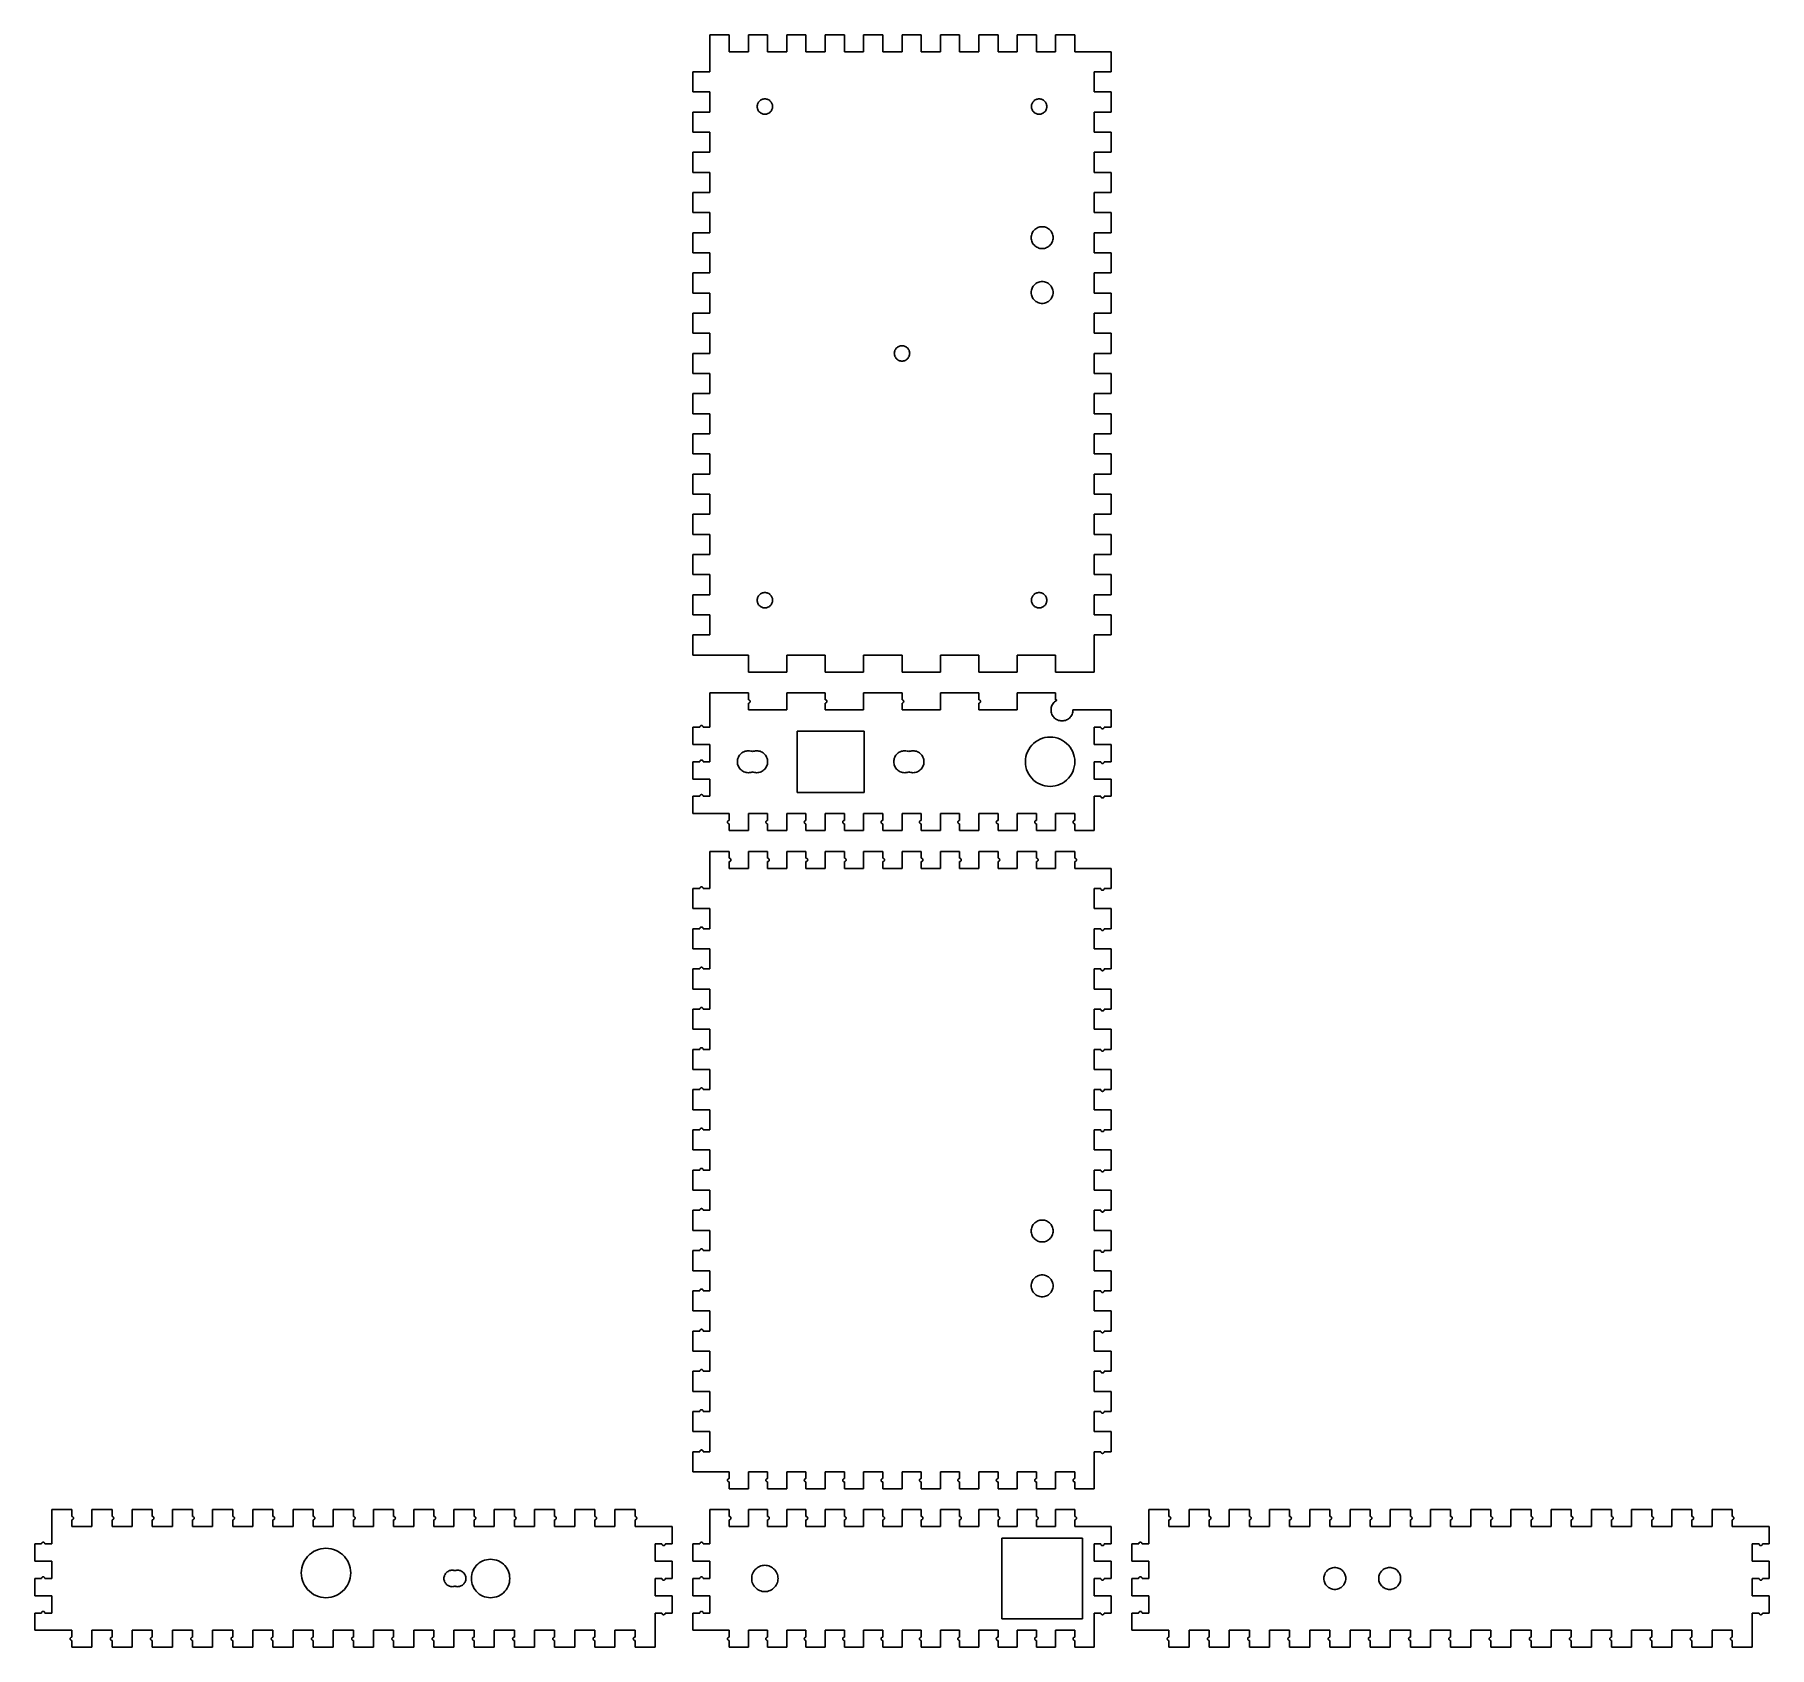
# Model space of a CAD drawing. Header units: metres. Extents: x -123 to 193, y -3 to 291.
import ezdxf

# ---------------------------------------------------------------- set-up
doc = ezdxf.new("R2010")
doc.units = ezdxf.units.M

msp = doc.modelspace()

# ---------------------------------------------------------------- linework, layer by layer
for p, q in [((3.5, 290.9), (0, 290.9)), ((0, 290.9), (0, 284.133)), ((3.5, 287.8), (3.5, 290.9)), ((7, 287.8), (3.5, 287.8)), ((10.5, 290.9), (7, 290.9)), ((7, 290.9), (7, 287.8)), ((10.5, 287.8), (10.5, 290.9)), ((14, 287.8), (10.5, 287.8)), ((17.5, 290.9), (14, 290.9)), ((14, 290.9), (14, 287.8)), ((17.5, 287.8), (17.5, 290.9)), ((21, 287.8), (17.5, 287.8)), ((24.5, 290.9), (21, 290.9)), ((21, 290.9), (21, 287.8)), ((24.5, 287.8), (24.5, 290.9)), ((28, 287.8), (24.5, 287.8)), ((31.5, 290.9), (28, 290.9)), ((28, 290.9), (28, 287.8)), ((31.5, 287.8), (31.5, 290.9)), ((35, 287.8), (31.5, 287.8)), ((38.5, 290.9), (35, 290.9)), ((35, 290.9), (35, 287.8)), ((38.5, 287.8), (38.5, 290.9)), ((42, 287.8), (38.5, 287.8)), ((45.5, 290.9), (42, 290.9)), ((42, 290.9), (42, 287.8)), ((45.5, 287.8), (45.5, 290.9)), ((49, 287.8), (45.5, 287.8)), ((52.5, 290.9), (49, 290.9)), ((49, 290.9), (49, 287.8)), ((52.5, 287.8), (52.5, 290.9)), ((56, 287.8), (52.5, 287.8)), ((59.5, 290.9), (56, 290.9)), ((56, 290.9), (56, 287.8)), ((59.5, 287.8), (59.5, 290.9)), ((63, 287.8), (59.5, 287.8)), ((66.5, 290.9), (63, 290.9)), ((63, 290.9), (63, 287.8)), ((66.5, 287.8), (66.5, 290.9)), ((73.1, 287.8), (66.5, 287.8)), ((73.1, 284.133), (73.1, 287.8)), ((0, 284.133), (-3.09999, 284.133)), ((-3.09999, 284.133), (-3.09999, 280.467)), ((70, 280.467), (70, 284.133)), ((70, 284.133), (73.1, 284.133)), ((-3.09999, 280.467), (0, 280.467)), ((0, 280.467), (0, 276.8)), ((8.66852, 278.233), (8.72102, 278.369)), ((8.72102, 278.369), (8.78755, 278.5)), ((8.78755, 278.5), (8.86737, 278.623)), ((8.86737, 278.623), (8.95959, 278.737)), ((8.95959, 278.737), (9.0632, 278.84)), ((9.0632, 278.84), (9.17709, 278.933)), ((9.17709, 278.933), (9.29999, 279.012)), ((9.29999, 279.012), (9.43056, 279.079)), ((9.43056, 279.079), (9.56737, 279.131)), ((9.56737, 279.131), (9.70892, 279.169)), ((9.70892, 279.169), (9.85365, 279.192)), ((9.85365, 279.192), (10, 279.2)), ((10, 279.2), (10.1463, 279.192)), ((10.1463, 279.192), (10.2911, 279.169)), ((10.2911, 279.169), (10.4326, 279.131)), ((10.4326, 279.131), (10.5694, 279.079)), ((10.5694, 279.079), (10.7, 279.012)), ((10.7, 279.012), (10.8229, 278.933)), ((10.8229, 278.933), (10.9368, 278.84)), ((10.9368, 278.84), (11.0404, 278.737)), ((11.0404, 278.737), (11.1326, 278.623)), ((11.1326, 278.623), (11.2124, 278.5)), ((11.2124, 278.5), (11.279, 278.369)), ((11.279, 278.369), (11.3315, 278.233)), ((58.6685, 278.233), (58.721, 278.369)), ((58.721, 278.369), (58.7876, 278.5)), ((58.7876, 278.5), (58.8674, 278.623)), ((58.8674, 278.623), (58.9596, 278.737)), ((58.9596, 278.737), (59.0632, 278.84)), ((59.0632, 278.84), (59.1771, 278.933)), ((59.1771, 278.933), (59.3, 279.012)), ((59.3, 279.012), (59.4306, 279.079)), ((59.4306, 279.079), (59.5674, 279.131)), ((59.5674, 279.131), (59.7089, 279.169)), ((59.7089, 279.169), (59.8537, 279.192)), ((59.8537, 279.192), (60, 279.2)), ((60, 279.2), (60.1463, 279.192)), ((60.1463, 279.192), (60.2911, 279.169)), ((60.2911, 279.169), (60.4326, 279.131)), ((60.4326, 279.131), (60.5694, 279.079)), ((60.5694, 279.079), (60.7, 279.012)), ((60.7, 279.012), (60.8229, 278.933)), ((60.8229, 278.933), (60.9368, 278.84)), ((60.9368, 278.84), (61.0404, 278.737)), ((61.0404, 278.737), (61.1326, 278.623)), ((61.1326, 278.623), (61.2124, 278.5)), ((61.2124, 278.5), (61.279, 278.369)), ((61.279, 278.369), (61.3315, 278.233)), ((73.1, 280.467), (70, 280.467)), ((73.1, 276.8), (73.1, 280.467)), ((0, 276.8), (-3.09999, 276.8)), ((-3.09999, 276.8), (-3.09999, 273.133)), ((8.59999, 277.8), (8.60767, 277.946)), ((8.60767, 277.654), (8.59999, 277.8)), ((8.60767, 277.946), (8.63058, 278.091)), ((8.63058, 277.509), (8.60767, 277.654)), ((8.63058, 278.091), (8.66852, 278.233)), ((8.66852, 277.367), (8.63058, 277.509)), ((8.72102, 277.231), (8.66852, 277.367)), ((8.78755, 277.1), (8.72102, 277.231)), ((8.86737, 276.977), (8.78755, 277.1)), ((8.95959, 276.863), (8.86737, 276.977)), ((9.0632, 276.76), (8.95959, 276.863)), ((9.17709, 276.667), (9.0632, 276.76)), ((9.29999, 276.588), (9.17709, 276.667)), ((9.43056, 276.521), (9.29999, 276.588)), ((9.56737, 276.469), (9.43056, 276.521)), ((9.70892, 276.431), (9.56737, 276.469)), ((9.85365, 276.408), (9.70892, 276.431)), ((10, 276.4), (9.85365, 276.408)), ((10.1463, 276.408), (10, 276.4)), ((10.2911, 276.431), (10.1463, 276.408)), ((10.4326, 276.469), (10.2911, 276.431)), ((10.5694, 276.521), (10.4326, 276.469)), ((10.7, 276.588), (10.5694, 276.521)), ((10.8229, 276.667), (10.7, 276.588)), ((10.9368, 276.76), (10.8229, 276.667)), ((11.0404, 276.863), (10.9368, 276.76)), ((11.1326, 276.977), (11.0404, 276.863)), ((11.2124, 277.1), (11.1326, 276.977)), ((11.279, 277.231), (11.2124, 277.1)), ((11.3315, 277.367), (11.279, 277.231)), ((11.3315, 278.233), (11.3694, 278.091)), ((11.3694, 277.509), (11.3315, 277.367)), ((11.3694, 278.091), (11.3923, 277.946)), ((11.3923, 277.654), (11.3694, 277.509)), ((11.3923, 277.946), (11.4, 277.8)), ((11.4, 277.8), (11.3923, 277.654)), ((58.6, 277.8), (58.6077, 277.946)), ((58.6077, 277.654), (58.6, 277.8)), ((58.6077, 277.946), (58.6306, 278.091)), ((58.6306, 277.509), (58.6077, 277.654)), ((58.6306, 278.091), (58.6685, 278.233)), ((58.6685, 277.367), (58.6306, 277.509)), ((58.721, 277.231), (58.6685, 277.367)), ((58.7876, 277.1), (58.721, 277.231)), ((58.8674, 276.977), (58.7876, 277.1)), ((58.9596, 276.863), (58.8674, 276.977)), ((59.0632, 276.76), (58.9596, 276.863)), ((59.1771, 276.667), (59.0632, 276.76)), ((59.3, 276.588), (59.1771, 276.667)), ((59.4306, 276.521), (59.3, 276.588)), ((59.5674, 276.469), (59.4306, 276.521)), ((59.7089, 276.431), (59.5674, 276.469)), ((59.8537, 276.408), (59.7089, 276.431)), ((60, 276.4), (59.8537, 276.408)), ((60.1463, 276.408), (60, 276.4)), ((60.2911, 276.431), (60.1463, 276.408)), ((60.4326, 276.469), (60.2911, 276.431)), ((60.5694, 276.521), (60.4326, 276.469)), ((60.7, 276.588), (60.5694, 276.521)), ((60.8229, 276.667), (60.7, 276.588)), ((60.9368, 276.76), (60.8229, 276.667)), ((61.0404, 276.863), (60.9368, 276.76)), ((61.1326, 276.977), (61.0404, 276.863)), ((61.2124, 277.1), (61.1326, 276.977)), ((61.279, 277.231), (61.2124, 277.1)), ((61.3315, 277.367), (61.279, 277.231)), ((61.3315, 278.233), (61.3694, 278.091)), ((61.3694, 277.509), (61.3315, 277.367)), ((61.3694, 278.091), (61.3923, 277.946)), ((61.3923, 277.654), (61.3694, 277.509)), ((61.3923, 277.946), (61.4, 277.8)), ((61.4, 277.8), (61.3923, 277.654)), ((70, 273.133), (70, 276.8)), ((70, 276.8), (73.1, 276.8)), ((-3.09999, 273.133), (0, 273.133)), ((0, 273.133), (0, 269.467)), ((73.1, 273.133), (70, 273.133)), ((73.1, 269.467), (73.1, 273.133)), ((0, 269.467), (-3.09999, 269.467)), ((-3.09999, 269.467), (-3.09999, 265.8)), ((70, 265.8), (70, 269.467)), ((70, 269.467), (73.1, 269.467)), ((-3.09999, 265.8), (0, 265.8)), ((0, 265.8), (0, 262.133)), ((73.1, 265.8), (70, 265.8)), ((73.1, 262.133), (73.1, 265.8)), ((0, 262.133), (-3.09999, 262.133)), ((-3.09999, 262.133), (-3.09999, 258.467)), ((70, 258.467), (70, 262.133)), ((70, 262.133), (73.1, 262.133)), ((-3.09999, 258.467), (0, 258.467)), ((0, 258.467), (0, 254.8)), ((73.1, 258.467), (70, 258.467)), ((73.1, 254.8), (73.1, 258.467)), ((0, 254.8), (-3.09999, 254.8)), ((-3.09999, 254.8), (-3.09999, 251.133)), ((58.55, 253.9), (58.5609, 254.109)), ((58.5609, 253.691), (58.55, 253.9)), ((58.5609, 254.109), (58.5937, 254.316)), ((58.5937, 253.484), (58.5609, 253.691)), ((58.5937, 254.316), (58.6479, 254.518)), ((58.6479, 253.282), (58.5937, 253.484)), ((58.6479, 254.518), (58.7229, 254.713)), ((58.7229, 253.087), (58.6479, 253.282)), ((58.7229, 254.713), (58.8179, 254.9)), ((58.8179, 252.9), (58.7229, 253.087)), ((58.8179, 254.9), (58.932, 255.076)), ((58.932, 255.076), (59.0637, 255.238)), ((59.0637, 255.238), (59.2117, 255.386)), ((59.2117, 255.386), (59.3744, 255.518)), ((59.3744, 255.518), (59.55, 255.632)), ((59.55, 255.632), (59.7365, 255.727)), ((59.7365, 255.727), (59.932, 255.802)), ((59.932, 255.802), (60.1342, 255.856)), ((60.1342, 255.856), (60.3409, 255.889)), ((60.3409, 255.889), (60.55, 255.9)), ((60.55, 255.9), (60.759, 255.889)), ((60.759, 255.889), (60.9658, 255.856)), ((60.9658, 255.856), (61.168, 255.802)), ((61.168, 255.802), (61.3635, 255.727)), ((61.3635, 255.727), (61.55, 255.632)), ((61.55, 255.632), (61.7256, 255.518)), ((61.7256, 255.518), (61.8883, 255.386)), ((61.8883, 255.386), (62.0363, 255.238)), ((62.0363, 255.238), (62.168, 255.076)), ((62.168, 255.076), (62.282, 254.9)), ((62.282, 254.9), (62.3771, 254.713)), ((62.3771, 253.087), (62.282, 252.9)), ((62.3771, 254.713), (62.4521, 254.518)), ((62.4521, 253.282), (62.3771, 253.087)), ((62.4521, 254.518), (62.5063, 254.316)), ((62.5063, 253.484), (62.4521, 253.282)), ((62.5063, 254.316), (62.539, 254.109)), ((62.539, 253.691), (62.5063, 253.484)), ((62.539, 254.109), (62.55, 253.9)), ((62.55, 253.9), (62.539, 253.691)), ((70, 251.133), (70, 254.8)), ((70, 254.8), (73.1, 254.8)), ((-3.09999, 251.133), (0, 251.133)), ((0, 251.133), (0, 247.467)), ((58.932, 252.724), (58.8179, 252.9)), ((59.0637, 252.562), (58.932, 252.724)), ((59.2117, 252.414), (59.0637, 252.562)), ((59.3744, 252.282), (59.2117, 252.414)), ((59.55, 252.168), (59.3744, 252.282)), ((59.7365, 252.073), (59.55, 252.168)), ((59.932, 251.998), (59.7365, 252.073)), ((60.1342, 251.944), (59.932, 251.998)), ((60.3409, 251.911), (60.1342, 251.944)), ((60.55, 251.9), (60.3409, 251.911)), ((60.759, 251.911), (60.55, 251.9)), ((60.9658, 251.944), (60.759, 251.911)), ((61.168, 251.998), (60.9658, 251.944)), ((61.3635, 252.073), (61.168, 251.998)), ((61.55, 252.168), (61.3635, 252.073)), ((61.7256, 252.282), (61.55, 252.168)), ((61.8883, 252.414), (61.7256, 252.282)), ((62.0363, 252.562), (61.8883, 252.414)), ((62.168, 252.724), (62.0363, 252.562)), ((62.282, 252.9), (62.168, 252.724)), ((73.1, 251.133), (70, 251.133)), ((73.1, 247.467), (73.1, 251.133)), ((0, 247.467), (-3.09999, 247.467)), ((-3.09999, 247.467), (-3.09999, 243.8)), ((70, 243.8), (70, 247.467)), ((70, 247.467), (73.1, 247.467)), ((-3.09999, 243.8), (0, 243.8)), ((0, 243.8), (0, 240.133)), ((58.55, 243.9), (58.5609, 244.109)), ((58.5609, 243.691), (58.55, 243.9)), ((58.5609, 244.109), (58.5937, 244.316)), ((58.5937, 243.484), (58.5609, 243.691)), ((58.5937, 244.316), (58.6479, 244.518)), ((58.6479, 243.282), (58.5937, 243.484)), ((58.6479, 244.518), (58.7229, 244.713)), ((58.7229, 244.713), (58.8179, 244.9)), ((58.8179, 244.9), (58.932, 245.076)), ((58.932, 245.076), (59.0637, 245.238)), ((59.0637, 245.238), (59.2117, 245.386)), ((59.2117, 245.386), (59.3744, 245.518)), ((59.3744, 245.518), (59.55, 245.632)), ((59.55, 245.632), (59.7365, 245.727)), ((59.7365, 245.727), (59.932, 245.802)), ((59.932, 245.802), (60.1342, 245.856)), ((60.1342, 245.856), (60.3409, 245.889)), ((60.3409, 245.889), (60.55, 245.9)), ((60.55, 245.9), (60.759, 245.889)), ((60.759, 245.889), (60.9658, 245.856)), ((60.9658, 245.856), (61.168, 245.802)), ((61.168, 245.802), (61.3635, 245.727)), ((61.3635, 245.727), (61.55, 245.632)), ((61.55, 245.632), (61.7256, 245.518)), ((61.7256, 245.518), (61.8883, 245.386)), ((61.8883, 245.386), (62.0363, 245.238)), ((62.0363, 245.238), (62.168, 245.076)), ((62.168, 245.076), (62.282, 244.9)), ((62.282, 244.9), (62.3771, 244.713)), ((62.3771, 244.713), (62.4521, 244.518)), ((62.4521, 244.518), (62.5063, 244.316)), ((62.5063, 243.484), (62.4521, 243.282)), ((62.5063, 244.316), (62.539, 244.109)), ((62.539, 243.691), (62.5063, 243.484)), ((62.539, 244.109), (62.55, 243.9)), ((62.55, 243.9), (62.539, 243.691)), ((73.1, 243.8), (70, 243.8)), ((73.1, 240.133), (73.1, 243.8)), ((58.7229, 243.087), (58.6479, 243.282)), ((58.8179, 242.9), (58.7229, 243.087)), ((58.932, 242.724), (58.8179, 242.9)), ((59.0637, 242.562), (58.932, 242.724)), ((59.2117, 242.414), (59.0637, 242.562)), ((59.3744, 242.282), (59.2117, 242.414)), ((59.55, 242.168), (59.3744, 242.282)), ((59.7365, 242.073), (59.55, 242.168)), ((59.932, 241.998), (59.7365, 242.073)), ((60.1342, 241.944), (59.932, 241.998)), ((60.3409, 241.911), (60.1342, 241.944)), ((60.55, 241.9), (60.3409, 241.911)), ((60.759, 241.911), (60.55, 241.9)), ((60.9658, 241.944), (60.759, 241.911)), ((61.168, 241.998), (60.9658, 241.944)), ((61.3635, 242.073), (61.168, 241.998)), ((61.55, 242.168), (61.3635, 242.073)), ((61.7256, 242.282), (61.55, 242.168)), ((61.8883, 242.414), (61.7256, 242.282)), ((62.0363, 242.562), (61.8883, 242.414)), ((62.168, 242.724), (62.0363, 242.562)), ((62.282, 242.9), (62.168, 242.724)), ((62.3771, 243.087), (62.282, 242.9)), ((62.4521, 243.282), (62.3771, 243.087)), ((0, 240.133), (-3.09999, 240.133)), ((-3.09999, 240.133), (-3.09999, 236.467)), ((70, 236.467), (70, 240.133)), ((70, 240.133), (73.1, 240.133)), ((-3.09999, 236.467), (0, 236.467)), ((0, 236.467), (0, 232.8)), ((34.1771, 233.933), (34.3, 234.012)), ((34.3, 234.012), (34.4306, 234.079)), ((34.4306, 234.079), (34.5674, 234.131)), ((34.5674, 234.131), (34.7089, 234.169)), ((34.7089, 234.169), (34.8537, 234.192)), ((34.8537, 234.192), (35, 234.2)), ((35, 234.2), (35.1463, 234.192)), ((35.1463, 234.192), (35.2911, 234.169)), ((35.2911, 234.169), (35.4326, 234.131)), ((35.4326, 234.131), (35.5694, 234.079)), ((35.5694, 234.079), (35.7, 234.012)), ((35.7, 234.012), (35.8229, 233.933)), ((73.1, 236.467), (70, 236.467)), ((73.1, 232.8), (73.1, 236.467)), ((0, 232.8), (-3.09999, 232.8)), ((-3.09999, 232.8), (-3.09999, 229.133)), ((33.6, 232.8), (33.6077, 232.946)), ((33.6077, 232.654), (33.6, 232.8)), ((33.6077, 232.946), (33.6306, 233.091)), ((33.6306, 232.509), (33.6077, 232.654)), ((33.6306, 233.091), (33.6685, 233.233)), ((33.6685, 232.367), (33.6306, 232.509)), ((33.6685, 233.233), (33.721, 233.369)), ((33.721, 232.231), (33.6685, 232.367)), ((33.721, 233.369), (33.7876, 233.5)), ((33.7876, 232.1), (33.721, 232.231)), ((33.7876, 233.5), (33.8674, 233.623)), ((33.8674, 231.977), (33.7876, 232.1)), ((33.8674, 233.623), (33.9596, 233.737)), ((33.9596, 231.863), (33.8674, 231.977)), ((33.9596, 233.737), (34.0632, 233.84)), ((34.0632, 231.76), (33.9596, 231.863)), ((34.0632, 233.84), (34.1771, 233.933)), ((34.1771, 231.667), (34.0632, 231.76)), ((34.3, 231.588), (34.1771, 231.667)), ((34.4306, 231.521), (34.3, 231.588)), ((34.5674, 231.469), (34.4306, 231.521)), ((34.7089, 231.431), (34.5674, 231.469)), ((34.8537, 231.408), (34.7089, 231.431)), ((35, 231.4), (34.8537, 231.408)), ((35.1463, 231.408), (35, 231.4)), ((35.2911, 231.431), (35.1463, 231.408)), ((35.4326, 231.469), (35.2911, 231.431)), ((35.5694, 231.521), (35.4326, 231.469)), ((35.7, 231.588), (35.5694, 231.521)), ((35.8229, 231.667), (35.7, 231.588)), ((35.8229, 233.933), (35.9368, 233.84)), ((35.9368, 231.76), (35.8229, 231.667)), ((35.9368, 233.84), (36.0404, 233.737)), ((36.0404, 231.863), (35.9368, 231.76)), ((36.0404, 233.737), (36.1326, 233.623)), ((36.1326, 231.977), (36.0404, 231.863)), ((36.1326, 233.623), (36.2124, 233.5)), ((36.2124, 232.1), (36.1326, 231.977)), ((36.2124, 233.5), (36.279, 233.369)), ((36.279, 232.231), (36.2124, 232.1)), ((36.279, 233.369), (36.3315, 233.233)), ((36.3315, 232.367), (36.279, 232.231)), ((36.3315, 233.233), (36.3694, 233.091)), ((36.3694, 232.509), (36.3315, 232.367)), ((36.3694, 233.091), (36.3923, 232.946)), ((36.3923, 232.654), (36.3694, 232.509)), ((36.3923, 232.946), (36.4, 232.8)), ((36.4, 232.8), (36.3923, 232.654)), ((70, 229.133), (70, 232.8)), ((70, 232.8), (73.1, 232.8)), ((-3.09999, 229.133), (0, 229.133)), ((0, 229.133), (0, 225.467)), ((73.1, 229.133), (70, 229.133)), ((73.1, 225.467), (73.1, 229.133)), ((0, 225.467), (-3.09999, 225.467)), ((-3.09999, 225.467), (-3.09999, 221.8)), ((70, 221.8), (70, 225.467)), ((70, 225.467), (73.1, 225.467)), ((-3.09999, 221.8), (0, 221.8)), ((0, 221.8), (0, 218.133)), ((73.1, 221.8), (70, 221.8)), ((73.1, 218.133), (73.1, 221.8)), ((0, 218.133), (-3.09999, 218.133)), ((-3.09999, 218.133), (-3.09999, 214.467)), ((70, 214.467), (70, 218.133)), ((70, 218.133), (73.1, 218.133)), ((-3.09999, 214.467), (0, 214.467)), ((0, 214.467), (0, 210.8)), ((73.1, 214.467), (70, 214.467)), ((73.1, 210.8), (73.1, 214.467)), ((0, 210.8), (-3.09999, 210.8)), ((-3.09999, 210.8), (-3.09999, 207.133)), ((70, 207.133), (70, 210.8)), ((70, 210.8), (73.1, 210.8)), ((-3.09999, 207.133), (0, 207.133)), ((0, 207.133), (0, 203.467)), ((73.1, 207.133), (70, 207.133)), ((73.1, 203.467), (73.1, 207.133)), ((0, 203.467), (-3.09999, 203.467)), ((-3.09999, 203.467), (-3.09999, 199.8)), ((70, 199.8), (70, 203.467)), ((70, 203.467), (73.1, 203.467)), ((-3.09999, 199.8), (0, 199.8)), ((0, 199.8), (0, 196.133)), ((73.1, 199.8), (70, 199.8)), ((73.1, 196.133), (73.1, 199.8)), ((0, 196.133), (-3.09999, 196.133)), ((-3.09999, 196.133), (-3.09999, 192.467)), ((70, 192.467), (70, 196.133)), ((70, 196.133), (73.1, 196.133)), ((-3.09999, 192.467), (0, 192.467)), ((0, 192.467), (0, 188.8)), ((73.1, 192.467), (70, 192.467)), ((73.1, 188.8), (73.1, 192.467)), ((0, 188.8), (-3.09999, 188.8)), ((-3.09999, 188.8), (-3.09999, 185.133)), ((8.59999, 187.8), (8.60767, 187.946)), ((8.60767, 187.654), (8.59999, 187.8)), ((8.60767, 187.946), (8.63058, 188.091)), ((8.63058, 187.509), (8.60767, 187.654)), ((8.63058, 188.091), (8.66852, 188.233)), ((8.66852, 187.367), (8.63058, 187.509)), ((8.66852, 188.233), (8.72102, 188.369)), ((8.72102, 187.231), (8.66852, 187.367)), ((8.72102, 188.369), (8.78755, 188.5)), ((8.78755, 187.1), (8.72102, 187.231)), ((8.78755, 188.5), (8.86737, 188.623)), ((8.86737, 186.977), (8.78755, 187.1)), ((8.86737, 188.623), (8.95959, 188.737)), ((8.95959, 186.863), (8.86737, 186.977)), ((8.95959, 188.737), (9.0632, 188.84)), ((9.0632, 186.76), (8.95959, 186.863)), ((9.0632, 188.84), (9.17709, 188.933)), ((9.17709, 186.667), (9.0632, 186.76)), ((9.17709, 188.933), (9.29999, 189.012)), ((9.29999, 186.588), (9.17709, 186.667)), ((9.29999, 189.012), (9.43056, 189.079)), ((9.43056, 186.521), (9.29999, 186.588)), ((9.43056, 189.079), (9.56737, 189.131)), ((9.56737, 189.131), (9.70892, 189.169)), ((9.70892, 189.169), (9.85365, 189.192)), ((9.85365, 189.192), (10, 189.2)), ((10, 189.2), (10.1463, 189.192)), ((10.1463, 189.192), (10.2911, 189.169)), ((10.2911, 189.169), (10.4326, 189.131)), ((10.4326, 189.131), (10.5694, 189.079)), ((10.5694, 189.079), (10.7, 189.012)), ((10.7, 186.588), (10.5694, 186.521)), ((10.7, 189.012), (10.8229, 188.933)), ((10.8229, 186.667), (10.7, 186.588)), ((10.8229, 188.933), (10.9368, 188.84)), ((10.9368, 186.76), (10.8229, 186.667)), ((10.9368, 188.84), (11.0404, 188.737)), ((11.0404, 186.863), (10.9368, 186.76)), ((11.0404, 188.737), (11.1326, 188.623)), ((11.1326, 186.977), (11.0404, 186.863)), ((11.1326, 188.623), (11.2124, 188.5)), ((11.2124, 187.1), (11.1326, 186.977)), ((11.2124, 188.5), (11.279, 188.369)), ((11.279, 187.231), (11.2124, 187.1)), ((11.279, 188.369), (11.3315, 188.233)), ((11.3315, 187.367), (11.279, 187.231)), ((11.3315, 188.233), (11.3694, 188.091)), ((11.3694, 187.509), (11.3315, 187.367)), ((11.3694, 188.091), (11.3923, 187.946)), ((11.3923, 187.654), (11.3694, 187.509)), ((11.3923, 187.946), (11.4, 187.8)), ((11.4, 187.8), (11.3923, 187.654)), ((58.6, 187.8), (58.6077, 187.946)), ((58.6077, 187.654), (58.6, 187.8)), ((58.6077, 187.946), (58.6306, 188.091)), ((58.6306, 187.509), (58.6077, 187.654)), ((58.6306, 188.091), (58.6685, 188.233)), ((58.6685, 187.367), (58.6306, 187.509)), ((58.6685, 188.233), (58.721, 188.369)), ((58.721, 187.231), (58.6685, 187.367)), ((58.721, 188.369), (58.7876, 188.5)), ((58.7876, 187.1), (58.721, 187.231)), ((58.7876, 188.5), (58.8674, 188.623)), ((58.8674, 186.977), (58.7876, 187.1)), ((58.8674, 188.623), (58.9596, 188.737)), ((58.9596, 186.863), (58.8674, 186.977)), ((58.9596, 188.737), (59.0632, 188.84)), ((59.0632, 186.76), (58.9596, 186.863)), ((59.0632, 188.84), (59.1771, 188.933)), ((59.1771, 186.667), (59.0632, 186.76)), ((59.1771, 188.933), (59.3, 189.012)), ((59.3, 186.588), (59.1771, 186.667)), ((59.3, 189.012), (59.4306, 189.079)), ((59.4306, 186.521), (59.3, 186.588)), ((59.4306, 189.079), (59.5674, 189.131)), ((59.5674, 189.131), (59.7089, 189.169)), ((59.7089, 189.169), (59.8537, 189.192)), ((59.8537, 189.192), (60, 189.2)), ((60, 189.2), (60.1463, 189.192)), ((60.1463, 189.192), (60.2911, 189.169)), ((60.2911, 189.169), (60.4326, 189.131)), ((60.4326, 189.131), (60.5694, 189.079)), ((60.5694, 189.079), (60.7, 189.012)), ((60.7, 186.588), (60.5694, 186.521)), ((60.7, 189.012), (60.8229, 188.933)), ((60.8229, 186.667), (60.7, 186.588)), ((60.8229, 188.933), (60.9368, 188.84)), ((60.9368, 186.76), (60.8229, 186.667)), ((60.9368, 188.84), (61.0404, 188.737)), ((61.0404, 186.863), (60.9368, 186.76)), ((61.0404, 188.737), (61.1326, 188.623)), ((61.1326, 186.977), (61.0404, 186.863)), ((61.1326, 188.623), (61.2124, 188.5)), ((61.2124, 187.1), (61.1326, 186.977)), ((61.2124, 188.5), (61.279, 188.369)), ((61.279, 187.231), (61.2124, 187.1)), ((61.279, 188.369), (61.3315, 188.233)), ((61.3315, 187.367), (61.279, 187.231)), ((61.3315, 188.233), (61.3694, 188.091)), ((61.3694, 187.509), (61.3315, 187.367)), ((61.3694, 188.091), (61.3923, 187.946)), ((61.3923, 187.654), (61.3694, 187.509)), ((61.3923, 187.946), (61.4, 187.8)), ((61.4, 187.8), (61.3923, 187.654)), ((70, 185.133), (70, 188.8)), ((70, 188.8), (73.1, 188.8)), ((-3.09999, 185.133), (0, 185.133)), ((0, 185.133), (0, 181.467)), ((9.56737, 186.469), (9.43056, 186.521)), ((9.70892, 186.431), (9.56737, 186.469)), ((9.85365, 186.408), (9.70892, 186.431)), ((10, 186.4), (9.85365, 186.408)), ((10.1463, 186.408), (10, 186.4)), ((10.2911, 186.431), (10.1463, 186.408)), ((10.4326, 186.469), (10.2911, 186.431)), ((10.5694, 186.521), (10.4326, 186.469)), ((59.5674, 186.469), (59.4306, 186.521)), ((59.7089, 186.431), (59.5674, 186.469)), ((59.8537, 186.408), (59.7089, 186.431)), ((60, 186.4), (59.8537, 186.408)), ((60.1463, 186.408), (60, 186.4)), ((60.2911, 186.431), (60.1463, 186.408)), ((60.4326, 186.469), (60.2911, 186.431)), ((60.5694, 186.521), (60.4326, 186.469)), ((73.1, 185.133), (70, 185.133)), ((73.1, 181.467), (73.1, 185.133)), ((0, 181.467), (-3.09999, 181.467)), ((-3.09999, 181.467), (-3.09999, 177.8)), ((70, 174.7), (70, 181.467)), ((70, 181.467), (73.1, 181.467)), ((-3.09999, 177.8), (7, 177.8)), ((7, 177.8), (7, 174.7)), ((14, 177.8), (21, 177.8)), ((14, 174.7), (14, 177.8)), ((21, 177.8), (21, 174.7)), ((28, 174.7), (28, 177.8)), ((28, 177.8), (35, 177.8)), ((35, 177.8), (35, 174.7)), ((42, 174.7), (42, 177.8)), ((42, 177.8), (49, 177.8)), ((49, 177.8), (49, 174.7)), ((56, 174.7), (56, 177.8)), ((56, 177.8), (63, 177.8)), ((63, 177.8), (63, 174.7)), ((7, 174.7), (14, 174.7)), ((21, 174.7), (28, 174.7)), ((35, 174.7), (42, 174.7)), ((49, 174.7), (56, 174.7)), ((63, 174.7), (70, 174.7)), ((7, 170.9), (0, 170.9)), ((0, 170.9), (0, 164.65)), ((7, 169.66), (7, 170.9)), ((21, 170.9), (14, 170.9)), ((14, 170.9), (14, 167.8)), ((21, 169.66), (21, 170.9)), ((35, 170.9), (28, 170.9)), ((28, 170.9), (28, 167.8)), ((35, 169.66), (35, 170.9)), ((49, 170.9), (42, 170.9)), ((42, 170.9), (42, 167.8)), ((49, 169.66), (49, 170.9)), ((63, 170.9), (56, 170.9)), ((56, 170.9), (56, 167.8)), ((63, 169.66), (63, 170.9)), ((7.03239, 169.658), (7, 169.66)), ((7, 169.04), (7.03239, 169.042)), ((7, 167.8), (7, 169.04)), ((14, 167.8), (7, 167.8)), ((7.06444, 169.653), (7.03239, 169.658)), ((7.03239, 169.042), (7.06444, 169.047)), ((7.09579, 169.645), (7.06444, 169.653)), ((7.06444, 169.047), (7.09579, 169.055)), ((7.12608, 169.633), (7.09579, 169.645)), ((7.09579, 169.055), (7.12608, 169.067)), ((7.155, 169.618), (7.12608, 169.633)), ((7.12608, 169.067), (7.155, 169.082)), ((7.18221, 169.601), (7.155, 169.618)), ((7.155, 169.082), (7.18221, 169.099)), ((7.20743, 169.58), (7.18221, 169.601)), ((7.18221, 169.099), (7.20743, 169.12)), ((7.23036, 169.557), (7.20743, 169.58)), ((7.20743, 169.12), (7.23036, 169.143)), ((7.25079, 169.532), (7.23036, 169.557)), ((7.23036, 169.143), (7.25079, 169.168)), ((7.26846, 169.505), (7.25079, 169.532)), ((7.25079, 169.168), (7.26846, 169.195)), ((7.28319, 169.476), (7.26846, 169.505)), ((7.26846, 169.195), (7.28319, 169.224)), ((7.29482, 169.446), (7.28319, 169.476)), ((7.28319, 169.224), (7.29482, 169.254)), ((7.30322, 169.414), (7.29482, 169.446)), ((7.29482, 169.254), (7.30322, 169.286)), ((7.30829, 169.382), (7.30322, 169.414)), ((7.30322, 169.286), (7.30829, 169.318)), ((7.31, 169.35), (7.30829, 169.382)), ((7.30829, 169.318), (7.31, 169.35)), ((21.0324, 169.658), (21, 169.66)), ((21, 169.04), (21.0324, 169.042)), ((21, 167.8), (21, 169.04)), ((28, 167.8), (21, 167.8)), ((21.0644, 169.653), (21.0324, 169.658)), ((21.0324, 169.042), (21.0644, 169.047)), ((21.0958, 169.645), (21.0644, 169.653)), ((21.0644, 169.047), (21.0958, 169.055)), ((21.1261, 169.633), (21.0958, 169.645)), ((21.0958, 169.055), (21.1261, 169.067)), ((21.155, 169.618), (21.1261, 169.633)), ((21.1261, 169.067), (21.155, 169.082)), ((21.1822, 169.601), (21.155, 169.618)), ((21.155, 169.082), (21.1822, 169.099)), ((21.2074, 169.58), (21.1822, 169.601)), ((21.1822, 169.099), (21.2074, 169.12)), ((21.2304, 169.557), (21.2074, 169.58)), ((21.2074, 169.12), (21.2304, 169.143)), ((21.2508, 169.532), (21.2304, 169.557)), ((21.2304, 169.143), (21.2508, 169.168)), ((21.2685, 169.505), (21.2508, 169.532)), ((21.2508, 169.168), (21.2685, 169.195)), ((21.2832, 169.476), (21.2685, 169.505)), ((21.2685, 169.195), (21.2832, 169.224)), ((21.2948, 169.446), (21.2832, 169.476)), ((21.2832, 169.224), (21.2948, 169.254)), ((21.3032, 169.414), (21.2948, 169.446)), ((21.2948, 169.254), (21.3032, 169.286)), ((21.3083, 169.382), (21.3032, 169.414)), ((21.3032, 169.286), (21.3083, 169.318)), ((21.31, 169.35), (21.3083, 169.382)), ((21.3083, 169.318), (21.31, 169.35)), ((35.0324, 169.658), (35, 169.66)), ((35, 169.04), (35.0324, 169.042)), ((35, 167.8), (35, 169.04)), ((42, 167.8), (35, 167.8)), ((35.0644, 169.653), (35.0324, 169.658)), ((35.0324, 169.042), (35.0644, 169.047)), ((35.0958, 169.645), (35.0644, 169.653)), ((35.0644, 169.047), (35.0958, 169.055)), ((35.1261, 169.633), (35.0958, 169.645)), ((35.0958, 169.055), (35.1261, 169.067)), ((35.155, 169.618), (35.1261, 169.633)), ((35.1261, 169.067), (35.155, 169.082)), ((35.1822, 169.601), (35.155, 169.618)), ((35.155, 169.082), (35.1822, 169.099)), ((35.2074, 169.58), (35.1822, 169.601)), ((35.1822, 169.099), (35.2074, 169.12)), ((35.2304, 169.557), (35.2074, 169.58)), ((35.2074, 169.12), (35.2304, 169.143)), ((35.2508, 169.532), (35.2304, 169.557)), ((35.2304, 169.143), (35.2508, 169.168)), ((35.2685, 169.505), (35.2508, 169.532)), ((35.2508, 169.168), (35.2685, 169.195)), ((35.2832, 169.476), (35.2685, 169.505)), ((35.2685, 169.195), (35.2832, 169.224)), ((35.2948, 169.446), (35.2832, 169.476)), ((35.2832, 169.224), (35.2948, 169.254)), ((35.3032, 169.414), (35.2948, 169.446)), ((35.2948, 169.254), (35.3032, 169.286)), ((35.3083, 169.382), (35.3032, 169.414)), ((35.3032, 169.286), (35.3083, 169.318)), ((35.31, 169.35), (35.3083, 169.382)), ((35.3083, 169.318), (35.31, 169.35)), ((49.0324, 169.658), (49, 169.66)), ((49, 169.04), (49.0324, 169.042)), ((49, 167.8), (49, 169.04)), ((56, 167.8), (49, 167.8)), ((49.0644, 169.653), (49.0324, 169.658)), ((49.0324, 169.042), (49.0644, 169.047)), ((49.0958, 169.645), (49.0644, 169.653)), ((49.0644, 169.047), (49.0958, 169.055)), ((49.1261, 169.633), (49.0958, 169.645)), ((49.0958, 169.055), (49.1261, 169.067)), ((49.155, 169.618), (49.1261, 169.633)), ((49.1261, 169.067), (49.155, 169.082)), ((49.1822, 169.601), (49.155, 169.618)), ((49.155, 169.082), (49.1822, 169.099)), ((49.2074, 169.58), (49.1822, 169.601)), ((49.1822, 169.099), (49.2074, 169.12)), ((49.2304, 169.557), (49.2074, 169.58)), ((49.2074, 169.12), (49.2304, 169.143)), ((49.2508, 169.532), (49.2304, 169.557)), ((49.2304, 169.143), (49.2508, 169.168)), ((49.2685, 169.505), (49.2508, 169.532)), ((49.2508, 169.168), (49.2685, 169.195)), ((49.2832, 169.476), (49.2685, 169.505)), ((49.2685, 169.195), (49.2832, 169.224)), ((49.2948, 169.446), (49.2832, 169.476)), ((49.2832, 169.224), (49.2948, 169.254)), ((49.3032, 169.414), (49.2948, 169.446)), ((49.2948, 169.254), (49.3032, 169.286)), ((49.3083, 169.382), (49.3032, 169.414)), ((49.3032, 169.286), (49.3083, 169.318)), ((49.31, 169.35), (49.3083, 169.382)), ((49.3083, 169.318), (49.31, 169.35)), ((62.1667, 167.8), (62.1776, 168.009)), ((62.1776, 167.591), (62.1667, 167.8)), ((62.1776, 168.009), (62.2104, 168.216)), ((62.2104, 167.384), (62.1776, 167.591)), ((62.2104, 168.216), (62.2645, 168.418)), ((62.2645, 168.418), (62.3396, 168.613)), ((62.3396, 168.613), (62.4346, 168.8)), ((62.4346, 168.8), (62.5486, 168.976)), ((62.5486, 168.976), (62.6804, 169.138)), ((62.6804, 169.138), (62.8284, 169.286)), ((62.8284, 169.286), (62.9911, 169.418)), ((62.9911, 169.418), (63.1667, 169.532)), ((63.0324, 169.658), (63, 169.66)), ((63.0644, 169.653), (63.0324, 169.658)), ((63.0958, 169.645), (63.0644, 169.653)), ((63.1261, 169.633), (63.0958, 169.645)), ((63.155, 169.618), (63.1261, 169.633)), ((63.1822, 169.601), (63.155, 169.618)), ((63.1667, 169.532), (63.2257, 169.562)), ((63.2074, 169.58), (63.1822, 169.601)), ((63.2257, 169.562), (63.2074, 169.58)), ((66.1557, 167.591), (66.123, 167.384)), ((66.1667, 167.8), (66.1557, 167.591)), ((73.1, 167.8), (66.1667, 167.8)), ((73.1, 164.65), (73.1, 167.8)), ((-1.85999, 164.65), (-3.09999, 164.65)), ((-3.09999, 164.65), (-3.09999, 161.5)), ((-1.85829, 164.682), (-1.85999, 164.65)), ((-1.85321, 164.714), (-1.85829, 164.682)), ((-1.84482, 164.746), (-1.85321, 164.714)), ((-1.83319, 164.776), (-1.84482, 164.746)), ((-1.81845, 164.805), (-1.83319, 164.776)), ((-1.80078, 164.832), (-1.81845, 164.805)), ((-1.78036, 164.857), (-1.80078, 164.832)), ((-1.75742, 164.88), (-1.78036, 164.857)), ((-1.73219, 164.901), (-1.75742, 164.88)), ((-1.70499, 164.918), (-1.73219, 164.901)), ((-1.67607, 164.933), (-1.70499, 164.918)), ((-1.64578, 164.945), (-1.67607, 164.933)), ((-1.61444, 164.953), (-1.64578, 164.945)), ((-1.5824, 164.958), (-1.61444, 164.953)), ((-1.54999, 164.96), (-1.5824, 164.958)), ((-1.51758, 164.958), (-1.54999, 164.96)), ((-1.48553, 164.953), (-1.51758, 164.958)), ((-1.45419, 164.945), (-1.48553, 164.953)), ((-1.4239, 164.933), (-1.45419, 164.945)), ((-1.39499, 164.918), (-1.4239, 164.933)), ((-1.36777, 164.901), (-1.39499, 164.918)), ((-1.34256, 164.88), (-1.36777, 164.901)), ((-1.31961, 164.857), (-1.34256, 164.88)), ((-1.29919, 164.832), (-1.31961, 164.857)), ((-1.28152, 164.805), (-1.29919, 164.832)), ((-1.26678, 164.776), (-1.28152, 164.805)), ((-1.25516, 164.746), (-1.26678, 164.776)), ((-1.24677, 164.714), (-1.25516, 164.746)), ((-1.24168, 164.682), (-1.24677, 164.714)), ((-1.23999, 164.65), (-1.24168, 164.682)), ((0, 164.65), (-1.23999, 164.65)), ((62.2645, 167.182), (62.2104, 167.384)), ((62.3396, 166.987), (62.2645, 167.182)), ((62.4346, 166.8), (62.3396, 166.987)), ((62.5486, 166.624), (62.4346, 166.8)), ((62.6804, 166.462), (62.5486, 166.624)), ((62.8284, 166.314), (62.6804, 166.462)), ((62.9911, 166.182), (62.8284, 166.314)), ((63.1667, 166.068), (62.9911, 166.182)), ((63.3532, 165.973), (63.1667, 166.068)), ((63.5486, 165.898), (63.3532, 165.973)), ((63.7508, 165.844), (63.5486, 165.898)), ((63.9576, 165.811), (63.7508, 165.844)), ((64.1667, 165.8), (63.9576, 165.811)), ((64.3757, 165.811), (64.1667, 165.8)), ((64.5825, 165.844), (64.3757, 165.811)), ((64.7847, 165.898), (64.5825, 165.844)), ((64.9801, 165.973), (64.7847, 165.898)), ((65.1667, 166.068), (64.9801, 165.973)), ((65.3422, 166.182), (65.1667, 166.068)), ((65.5049, 166.314), (65.3422, 166.182)), ((65.653, 166.462), (65.5049, 166.314)), ((65.7847, 166.624), (65.653, 166.462)), ((65.8987, 166.8), (65.7847, 166.624)), ((65.9937, 166.987), (65.8987, 166.8)), ((66.0688, 167.182), (65.9937, 166.987)), ((66.123, 167.384), (66.0688, 167.182)), ((70, 161.5), (70, 164.65)), ((70, 164.65), (71.24, 164.65)), ((71.24, 164.65), (71.2417, 164.618)), ((71.2417, 164.618), (71.2468, 164.586)), ((71.2468, 164.586), (71.2552, 164.554)), ((71.2552, 164.554), (71.2668, 164.524)), ((71.2668, 164.524), (71.2815, 164.495)), ((71.2815, 164.495), (71.2992, 164.468)), ((71.2992, 164.468), (71.3196, 164.443)), ((71.3196, 164.443), (71.3426, 164.42)), ((71.7574, 164.42), (71.7804, 164.443)), ((71.7804, 164.443), (71.8008, 164.468)), ((71.8008, 164.468), (71.8185, 164.495)), ((71.8185, 164.495), (71.8332, 164.524)), ((71.8332, 164.524), (71.8448, 164.554)), ((71.8448, 164.554), (71.8532, 164.586)), ((71.8532, 164.586), (71.8583, 164.618)), ((71.8583, 164.618), (71.86, 164.65)), ((71.86, 164.65), (73.1, 164.65)), ((-3.09999, 161.5), (0, 161.5)), ((0, 161.5), (0, 158.35)), ((15.9, 152.75), (15.9, 163.95)), ((15.9, 163.95), (28.1, 163.95)), ((28.1, 163.95), (28.1, 152.75)), ((58.3594, 160.995), (58.6558, 161.361)), ((58.6558, 161.361), (58.9889, 161.694)), ((58.9889, 161.694), (59.355, 161.991)), ((59.355, 161.991), (59.75, 162.247)), ((59.75, 162.247), (60.1697, 162.461)), ((60.1697, 162.461), (60.6094, 162.63)), ((60.6094, 162.63), (61.0644, 162.752)), ((61.0644, 162.752), (61.5296, 162.825)), ((61.5296, 162.825), (62, 162.85)), ((62, 162.85), (62.4704, 162.825)), ((62.4704, 162.825), (62.9356, 162.752)), ((62.9356, 162.752), (63.3906, 162.63)), ((63.3906, 162.63), (63.8303, 162.461)), ((63.8303, 162.461), (64.25, 162.247)), ((64.25, 162.247), (64.645, 161.991)), ((64.645, 161.991), (65.0111, 161.694)), ((65.0111, 161.694), (65.3441, 161.361)), ((65.3441, 161.361), (65.6406, 160.995)), ((73.1, 161.5), (70, 161.5)), ((71.3426, 164.42), (71.3678, 164.399)), ((71.3678, 164.399), (71.395, 164.382)), ((71.395, 164.382), (71.4239, 164.367)), ((71.4239, 164.367), (71.4542, 164.355)), ((71.4542, 164.355), (71.4855, 164.347)), ((71.4855, 164.347), (71.5176, 164.342)), ((71.5176, 164.342), (71.55, 164.34)), ((71.55, 164.34), (71.5824, 164.342)), ((71.5824, 164.342), (71.6144, 164.347)), ((71.6144, 164.347), (71.6458, 164.355)), ((71.6458, 164.355), (71.6761, 164.367)), ((71.6761, 164.367), (71.705, 164.382)), ((71.705, 164.382), (71.7322, 164.399)), ((71.7322, 164.399), (71.7574, 164.42)), ((73.1, 158.35), (73.1, 161.5)), ((-1.85999, 158.35), (-3.09999, 158.35)), ((-3.09999, 158.35), (-3.09999, 155.2)), ((-1.85829, 158.382), (-1.85999, 158.35)), ((-1.85321, 158.414), (-1.85829, 158.382)), ((-1.84482, 158.446), (-1.85321, 158.414)), ((-1.83319, 158.476), (-1.84482, 158.446)), ((-1.81845, 158.505), (-1.83319, 158.476)), ((-1.80078, 158.532), (-1.81845, 158.505)), ((-1.78036, 158.557), (-1.80078, 158.532)), ((-1.75742, 158.58), (-1.78036, 158.557)), ((-1.73219, 158.601), (-1.75742, 158.58)), ((-1.70499, 158.618), (-1.73219, 158.601)), ((-1.67607, 158.633), (-1.70499, 158.618)), ((-1.64578, 158.645), (-1.67607, 158.633)), ((-1.61444, 158.653), (-1.64578, 158.645)), ((-1.5824, 158.658), (-1.61444, 158.653)), ((-1.54999, 158.66), (-1.5824, 158.658)), ((-1.51758, 158.658), (-1.54999, 158.66)), ((-1.48553, 158.653), (-1.51758, 158.658)), ((-1.45419, 158.645), (-1.48553, 158.653)), ((-1.4239, 158.633), (-1.45419, 158.645)), ((-1.39499, 158.618), (-1.4239, 158.633)), ((-1.36777, 158.601), (-1.39499, 158.618)), ((-1.34256, 158.58), (-1.36777, 158.601)), ((-1.31961, 158.557), (-1.34256, 158.58)), ((-1.29919, 158.532), (-1.31961, 158.557)), ((-1.28152, 158.505), (-1.29919, 158.532)), ((-1.26678, 158.476), (-1.28152, 158.505)), ((-1.25516, 158.446), (-1.26678, 158.476)), ((-1.24677, 158.414), (-1.25516, 158.446)), ((-1.24168, 158.382), (-1.24677, 158.414)), ((-1.23999, 158.35), (-1.24168, 158.382)), ((0, 158.35), (-1.23999, 158.35)), ((5, 158.35), (5.01096, 158.559)), ((5.01096, 158.141), (5, 158.35)), ((5.01096, 158.559), (5.0437, 158.766)), ((5.0437, 157.934), (5.01096, 158.141)), ((5.0437, 158.766), (5.09789, 158.968)), ((5.09789, 158.968), (5.1729, 159.163)), ((5.1729, 159.163), (5.26794, 159.35)), ((5.26794, 159.35), (5.38196, 159.526)), ((5.38196, 159.526), (5.5137, 159.688)), ((5.5137, 159.688), (5.66173, 159.836)), ((5.66173, 159.836), (5.82442, 159.968)), ((5.82442, 159.968), (6, 160.082)), ((6, 160.082), (6.18652, 160.177)), ((6.18652, 160.177), (6.38196, 160.252)), ((6.38196, 160.252), (6.58417, 160.306)), ((6.58417, 160.306), (6.79094, 160.339)), ((6.79094, 160.339), (7, 160.35)), ((7, 160.35), (7.20905, 160.339)), ((7.20905, 160.339), (7.41582, 160.306)), ((7.41582, 160.306), (7.61803, 160.252)), ((7.61803, 160.252), (7.75, 160.201)), ((7.75, 160.201), (7.88196, 160.252)), ((7.88196, 160.252), (8.08417, 160.306)), ((8.08417, 160.306), (8.29094, 160.339)), ((8.29094, 160.339), (8.5, 160.35)), ((8.5, 160.35), (8.70905, 160.339)), ((8.70905, 160.339), (8.91582, 160.306)), ((8.91582, 160.306), (9.11803, 160.252)), ((9.11803, 160.252), (9.31346, 160.177)), ((9.31346, 160.177), (9.5, 160.082)), ((9.5, 160.082), (9.67557, 159.968)), ((9.67557, 159.968), (9.83826, 159.836)), ((9.83826, 159.836), (9.98628, 159.688)), ((9.98628, 159.688), (10.118, 159.526)), ((10.118, 159.526), (10.232, 159.35)), ((10.232, 159.35), (10.3271, 159.163)), ((10.3271, 159.163), (10.4021, 158.968)), ((10.4021, 158.968), (10.4563, 158.766)), ((10.4563, 158.766), (10.489, 158.559)), ((10.489, 158.141), (10.4563, 157.934)), ((10.489, 158.559), (10.5, 158.35)), ((10.5, 158.35), (10.489, 158.141)), ((33.5, 158.35), (33.511, 158.559)), ((33.511, 158.141), (33.5, 158.35)), ((33.511, 158.559), (33.5437, 158.766)), ((33.5437, 157.934), (33.511, 158.141)), ((33.5437, 158.766), (33.5979, 158.968)), ((33.5979, 158.968), (33.6729, 159.163)), ((33.6729, 159.163), (33.7679, 159.35)), ((33.7679, 159.35), (33.882, 159.526)), ((33.882, 159.526), (34.0137, 159.688)), ((34.0137, 159.688), (34.1617, 159.836)), ((34.1617, 159.836), (34.3244, 159.968)), ((34.3244, 159.968), (34.5, 160.082)), ((34.5, 160.082), (34.6865, 160.177)), ((34.6865, 160.177), (34.882, 160.252)), ((34.882, 160.252), (35.0842, 160.306)), ((35.0842, 160.306), (35.2909, 160.339)), ((35.2909, 160.339), (35.5, 160.35)), ((35.5, 160.35), (35.709, 160.339)), ((35.709, 160.339), (35.9158, 160.306)), ((35.9158, 160.306), (36.118, 160.252)), ((36.118, 160.252), (36.25, 160.201)), ((36.25, 160.201), (36.382, 160.252)), ((36.382, 160.252), (36.5842, 160.306)), ((36.5842, 160.306), (36.7909, 160.339)), ((36.7909, 160.339), (37, 160.35)), ((37, 160.35), (37.209, 160.339)), ((37.209, 160.339), (37.4158, 160.306)), ((37.4158, 160.306), (37.618, 160.252)), ((37.618, 160.252), (37.8135, 160.177)), ((37.8135, 160.177), (38, 160.082)), ((38, 160.082), (38.1756, 159.968)), ((38.1756, 159.968), (38.3383, 159.836)), ((38.3383, 159.836), (38.4863, 159.688)), ((38.4863, 159.688), (38.618, 159.526)), ((38.618, 159.526), (38.732, 159.35)), ((38.732, 159.35), (38.8271, 159.163)), ((38.8271, 159.163), (38.9021, 158.968)), ((38.9021, 158.968), (38.9563, 158.766)), ((38.9563, 158.766), (38.989, 158.559)), ((38.989, 158.141), (38.9563, 157.934)), ((38.989, 158.559), (39, 158.35)), ((39, 158.35), (38.989, 158.141)), ((57.5, 158.35), (57.5246, 158.82)), ((57.5246, 157.88), (57.5, 158.35)), ((57.5246, 158.82), (57.5983, 159.286)), ((57.5983, 159.286), (57.7202, 159.741)), ((57.7202, 159.741), (57.889, 160.18)), ((57.889, 160.18), (58.1029, 160.6)), ((58.1029, 160.6), (58.3594, 160.995)), ((65.6406, 160.995), (65.8971, 160.6)), ((65.8971, 160.6), (66.1109, 160.18)), ((66.1109, 160.18), (66.2797, 159.741)), ((66.2797, 159.741), (66.4017, 159.286)), ((66.4017, 159.286), (66.4753, 158.82)), ((66.4753, 158.82), (66.5, 158.35)), ((66.5, 158.35), (66.4753, 157.88)), ((70, 155.2), (70, 158.35)), ((70, 158.35), (71.24, 158.35)), ((71.24, 158.35), (71.2417, 158.318)), ((71.2417, 158.318), (71.2468, 158.286)), ((71.2468, 158.286), (71.2552, 158.254)), ((71.2552, 158.254), (71.2668, 158.224)), ((71.2668, 158.224), (71.2815, 158.195)), ((71.2815, 158.195), (71.2992, 158.168)), ((71.2992, 158.168), (71.3196, 158.143)), ((71.3196, 158.143), (71.3426, 158.12)), ((71.3426, 158.12), (71.3678, 158.099)), ((71.7322, 158.099), (71.7574, 158.12)), ((71.7574, 158.12), (71.7804, 158.143)), ((71.7804, 158.143), (71.8008, 158.168)), ((71.8008, 158.168), (71.8185, 158.195)), ((71.8185, 158.195), (71.8332, 158.224)), ((71.8332, 158.224), (71.8448, 158.254)), ((71.8448, 158.254), (71.8532, 158.286)), ((71.8532, 158.286), (71.8583, 158.318)), ((71.8583, 158.318), (71.86, 158.35)), ((71.86, 158.35), (73.1, 158.35)), ((-3.09999, 155.2), (0, 155.2)), ((0, 155.2), (0, 152.05)), ((5.09789, 157.732), (5.0437, 157.934)), ((5.1729, 157.537), (5.09789, 157.732)), ((5.26794, 157.35), (5.1729, 157.537)), ((5.38196, 157.174), (5.26794, 157.35)), ((5.5137, 157.012), (5.38196, 157.174)), ((5.66173, 156.864), (5.5137, 157.012)), ((5.82442, 156.732), (5.66173, 156.864)), ((6, 156.618), (5.82442, 156.732)), ((6.18652, 156.523), (6, 156.618)), ((6.38196, 156.448), (6.18652, 156.523)), ((6.58417, 156.394), (6.38196, 156.448)), ((6.79094, 156.361), (6.58417, 156.394)), ((7, 156.35), (6.79094, 156.361)), ((7.20905, 156.361), (7, 156.35)), ((7.41582, 156.394), (7.20905, 156.361)), ((7.61803, 156.448), (7.41582, 156.394)), ((7.75, 156.499), (7.61803, 156.448)), ((7.88196, 156.448), (7.75, 156.499)), ((8.08417, 156.394), (7.88196, 156.448)), ((8.29094, 156.361), (8.08417, 156.394)), ((8.5, 156.35), (8.29094, 156.361)), ((8.70905, 156.361), (8.5, 156.35)), ((8.91582, 156.394), (8.70905, 156.361)), ((9.11803, 156.448), (8.91582, 156.394)), ((9.31346, 156.523), (9.11803, 156.448)), ((9.5, 156.618), (9.31346, 156.523)), ((9.67557, 156.732), (9.5, 156.618)), ((9.83826, 156.864), (9.67557, 156.732)), ((9.98628, 157.012), (9.83826, 156.864)), ((10.118, 157.174), (9.98628, 157.012)), ((10.232, 157.35), (10.118, 157.174)), ((10.3271, 157.537), (10.232, 157.35)), ((10.4021, 157.732), (10.3271, 157.537)), ((10.4563, 157.934), (10.4021, 157.732)), ((33.5979, 157.732), (33.5437, 157.934)), ((33.6729, 157.537), (33.5979, 157.732)), ((33.7679, 157.35), (33.6729, 157.537)), ((33.882, 157.174), (33.7679, 157.35)), ((34.0137, 157.012), (33.882, 157.174)), ((34.1617, 156.864), (34.0137, 157.012)), ((34.3244, 156.732), (34.1617, 156.864)), ((34.5, 156.618), (34.3244, 156.732)), ((34.6865, 156.523), (34.5, 156.618)), ((34.882, 156.448), (34.6865, 156.523)), ((35.0842, 156.394), (34.882, 156.448)), ((35.2909, 156.361), (35.0842, 156.394)), ((35.5, 156.35), (35.2909, 156.361)), ((35.709, 156.361), (35.5, 156.35)), ((35.9158, 156.394), (35.709, 156.361)), ((36.118, 156.448), (35.9158, 156.394)), ((36.25, 156.499), (36.118, 156.448)), ((36.382, 156.448), (36.25, 156.499)), ((36.5842, 156.394), (36.382, 156.448)), ((36.7909, 156.361), (36.5842, 156.394)), ((37, 156.35), (36.7909, 156.361)), ((37.209, 156.361), (37, 156.35)), ((37.4158, 156.394), (37.209, 156.361)), ((37.618, 156.448), (37.4158, 156.394)), ((37.8135, 156.523), (37.618, 156.448)), ((38, 156.618), (37.8135, 156.523)), ((38.1756, 156.732), (38, 156.618)), ((38.3383, 156.864), (38.1756, 156.732)), ((38.4863, 157.012), (38.3383, 156.864)), ((38.618, 157.174), (38.4863, 157.012)), ((38.732, 157.35), (38.618, 157.174)), ((38.8271, 157.537), (38.732, 157.35)), ((38.9021, 157.732), (38.8271, 157.537)), ((38.9563, 157.934), (38.9021, 157.732)), ((57.5983, 157.414), (57.5246, 157.88)), ((57.7202, 156.959), (57.5983, 157.414)), ((57.889, 156.52), (57.7202, 156.959)), ((58.1029, 156.1), (57.889, 156.52)), ((58.3594, 155.705), (58.1029, 156.1)), ((58.6558, 155.339), (58.3594, 155.705)), ((58.9889, 155.006), (58.6558, 155.339)), ((59.355, 154.709), (58.9889, 155.006)), ((65.0111, 155.006), (64.645, 154.709)), ((65.3441, 155.339), (65.0111, 155.006)), ((65.6406, 155.705), (65.3441, 155.339)), ((65.8971, 156.1), (65.6406, 155.705)), ((66.1109, 156.52), (65.8971, 156.1)), ((66.2797, 156.959), (66.1109, 156.52)), ((66.4017, 157.414), (66.2797, 156.959)), ((66.4753, 157.88), (66.4017, 157.414)), ((73.1, 155.2), (70, 155.2)), ((71.3678, 158.099), (71.395, 158.082)), ((71.395, 158.082), (71.4239, 158.067)), ((71.4239, 158.067), (71.4542, 158.055)), ((71.4542, 158.055), (71.4855, 158.047)), ((71.4855, 158.047), (71.5176, 158.042)), ((71.5176, 158.042), (71.55, 158.04)), ((71.55, 158.04), (71.5824, 158.042)), ((71.5824, 158.042), (71.6144, 158.047)), ((71.6144, 158.047), (71.6458, 158.055)), ((71.6458, 158.055), (71.6761, 158.067)), ((71.6761, 158.067), (71.705, 158.082)), ((71.705, 158.082), (71.7322, 158.099)), ((73.1, 152.05), (73.1, 155.2)), ((-1.85999, 152.05), (-3.09999, 152.05)), ((-3.09999, 152.05), (-3.09999, 148.9)), ((-1.85829, 152.082), (-1.85999, 152.05)), ((-1.85321, 152.114), (-1.85829, 152.082)), ((-1.84482, 152.146), (-1.85321, 152.114)), ((-1.83319, 152.176), (-1.84482, 152.146)), ((-1.81845, 152.205), (-1.83319, 152.176)), ((-1.80078, 152.232), (-1.81845, 152.205)), ((-1.78036, 152.257), (-1.80078, 152.232)), ((-1.75742, 152.28), (-1.78036, 152.257)), ((-1.73219, 152.301), (-1.75742, 152.28)), ((-1.70499, 152.318), (-1.73219, 152.301)), ((-1.67607, 152.333), (-1.70499, 152.318)), ((-1.64578, 152.345), (-1.67607, 152.333)), ((-1.61444, 152.353), (-1.64578, 152.345)), ((-1.5824, 152.358), (-1.61444, 152.353)), ((-1.54999, 152.36), (-1.5824, 152.358)), ((-1.51758, 152.358), (-1.54999, 152.36)), ((-1.48553, 152.353), (-1.51758, 152.358)), ((-1.45419, 152.345), (-1.48553, 152.353)), ((-1.4239, 152.333), (-1.45419, 152.345)), ((-1.39499, 152.318), (-1.4239, 152.333)), ((-1.36777, 152.301), (-1.39499, 152.318)), ((-1.34256, 152.28), (-1.36777, 152.301)), ((-1.31961, 152.257), (-1.34256, 152.28)), ((-1.29919, 152.232), (-1.31961, 152.257)), ((-1.28152, 152.205), (-1.29919, 152.232)), ((-1.26678, 152.176), (-1.28152, 152.205)), ((-1.25516, 152.146), (-1.26678, 152.176)), ((-1.24677, 152.114), (-1.25516, 152.146)), ((-1.24168, 152.082), (-1.24677, 152.114)), ((-1.23999, 152.05), (-1.24168, 152.082)), ((0, 152.05), (-1.23999, 152.05)), ((28.1, 152.75), (15.9, 152.75)), ((59.75, 154.453), (59.355, 154.709)), ((60.1697, 154.239), (59.75, 154.453)), ((60.6094, 154.07), (60.1697, 154.239)), ((61.0644, 153.948), (60.6094, 154.07)), ((61.5296, 153.875), (61.0644, 153.948)), ((62, 153.85), (61.5296, 153.875)), ((62.4704, 153.875), (62, 153.85)), ((62.9356, 153.948), (62.4704, 153.875)), ((63.3906, 154.07), (62.9356, 153.948)), ((63.8303, 154.239), (63.3906, 154.07)), ((64.25, 154.453), (63.8303, 154.239)), ((64.645, 154.709), (64.25, 154.453)), ((70, 145.8), (70, 152.05)), ((70, 152.05), (71.24, 152.05)), ((71.24, 152.05), (71.2417, 152.018)), ((71.2417, 152.018), (71.2468, 151.986)), ((71.2468, 151.986), (71.2552, 151.954)), ((71.2552, 151.954), (71.2668, 151.924)), ((71.2668, 151.924), (71.2815, 151.895)), ((71.2815, 151.895), (71.2992, 151.868)), ((71.2992, 151.868), (71.3196, 151.843)), ((71.3196, 151.843), (71.3426, 151.82)), ((71.3426, 151.82), (71.3678, 151.799)), ((71.3678, 151.799), (71.395, 151.782)), ((71.395, 151.782), (71.4239, 151.767)), ((71.6761, 151.767), (71.705, 151.782)), ((71.705, 151.782), (71.7322, 151.799)), ((71.7322, 151.799), (71.7574, 151.82)), ((71.7574, 151.82), (71.7804, 151.843)), ((71.7804, 151.843), (71.8008, 151.868)), ((71.8008, 151.868), (71.8185, 151.895)), ((71.8185, 151.895), (71.8332, 151.924)), ((71.8332, 151.924), (71.8448, 151.954)), ((71.8448, 151.954), (71.8532, 151.986)), ((71.8532, 151.986), (71.8583, 152.018)), ((71.8583, 152.018), (71.86, 152.05)), ((71.86, 152.05), (73.1, 152.05)), ((-3.09999, 148.9), (3.5, 148.9)), ((3.5, 148.9), (3.5, 147.66)), ((7, 148.9), (10.5, 148.9)), ((7, 145.8), (7, 148.9)), ((10.5, 148.9), (10.5, 147.66)), ((14, 145.8), (14, 148.9)), ((14, 148.9), (17.5, 148.9)), ((17.5, 148.9), (17.5, 147.66)), ((21, 145.8), (21, 148.9)), ((21, 148.9), (24.5, 148.9)), ((24.5, 148.9), (24.5, 147.66)), ((28, 145.8), (28, 148.9)), ((28, 148.9), (31.5, 148.9)), ((31.5, 148.9), (31.5, 147.66)), ((35, 145.8), (35, 148.9)), ((35, 148.9), (38.5, 148.9)), ((38.5, 148.9), (38.5, 147.66)), ((42, 145.8), (42, 148.9)), ((42, 148.9), (45.5, 148.9)), ((45.5, 148.9), (45.5, 147.66)), ((49, 145.8), (49, 148.9)), ((49, 148.9), (52.5, 148.9)), ((52.5, 148.9), (52.5, 147.66)), ((56, 145.8), (56, 148.9)), ((56, 148.9), (59.5, 148.9)), ((59.5, 148.9), (59.5, 147.66)), ((63, 145.8), (63, 148.9)), ((63, 148.9), (66.5, 148.9)), ((66.5, 148.9), (66.5, 147.66)), ((71.4239, 151.767), (71.4542, 151.755)), ((71.4542, 151.755), (71.4855, 151.747)), ((71.4855, 151.747), (71.5176, 151.742)), ((71.5176, 151.742), (71.55, 151.74)), ((71.55, 151.74), (71.5824, 151.742)), ((71.5824, 151.742), (71.6144, 151.747)), ((71.6144, 151.747), (71.6458, 151.755)), ((71.6458, 151.755), (71.6761, 151.767)), ((3.19171, 147.382), (3.19, 147.35)), ((3.19, 147.35), (3.19171, 147.318)), ((3.19678, 147.414), (3.19171, 147.382)), ((3.19171, 147.318), (3.19678, 147.286)), ((3.20518, 147.446), (3.19678, 147.414)), ((3.19678, 147.286), (3.20518, 147.254)), ((3.21681, 147.476), (3.20518, 147.446)), ((3.20518, 147.254), (3.21681, 147.224)), ((3.23154, 147.505), (3.21681, 147.476)), ((3.21681, 147.224), (3.23154, 147.195)), ((3.24921, 147.532), (3.23154, 147.505)), ((3.23154, 147.195), (3.24921, 147.168)), ((3.26964, 147.557), (3.24921, 147.532)), ((3.24921, 147.168), (3.26964, 147.143)), ((3.29257, 147.58), (3.26964, 147.557)), ((3.26964, 147.143), (3.29257, 147.12)), ((3.31779, 147.601), (3.29257, 147.58)), ((3.29257, 147.12), (3.31779, 147.099)), ((3.345, 147.618), (3.31779, 147.601)), ((3.31779, 147.099), (3.345, 147.082)), ((3.37392, 147.633), (3.345, 147.618)), ((3.345, 147.082), (3.37392, 147.067)), ((3.40421, 147.645), (3.37392, 147.633)), ((3.37392, 147.067), (3.40421, 147.055)), ((3.43556, 147.653), (3.40421, 147.645)), ((3.40421, 147.055), (3.43556, 147.047)), ((3.46761, 147.658), (3.43556, 147.653)), ((3.43556, 147.047), (3.46761, 147.042)), ((3.5, 147.66), (3.46761, 147.658)), ((3.46761, 147.042), (3.5, 147.04)), ((3.5, 147.04), (3.5, 145.8)), ((3.5, 145.8), (7, 145.8)), ((10.1917, 147.382), (10.19, 147.35)), ((10.19, 147.35), (10.1917, 147.318)), ((10.1968, 147.414), (10.1917, 147.382)), ((10.1917, 147.318), (10.1968, 147.286)), ((10.2052, 147.446), (10.1968, 147.414)), ((10.1968, 147.286), (10.2052, 147.254)), ((10.2168, 147.476), (10.2052, 147.446)), ((10.2052, 147.254), (10.2168, 147.224)), ((10.2315, 147.505), (10.2168, 147.476)), ((10.2168, 147.224), (10.2315, 147.195)), ((10.2492, 147.532), (10.2315, 147.505)), ((10.2315, 147.195), (10.2492, 147.168)), ((10.2696, 147.557), (10.2492, 147.532)), ((10.2492, 147.168), (10.2696, 147.143)), ((10.2926, 147.58), (10.2696, 147.557)), ((10.2696, 147.143), (10.2926, 147.12)), ((10.3178, 147.601), (10.2926, 147.58)), ((10.2926, 147.12), (10.3178, 147.099)), ((10.345, 147.618), (10.3178, 147.601)), ((10.3178, 147.099), (10.345, 147.082)), ((10.3739, 147.633), (10.345, 147.618)), ((10.345, 147.082), (10.3739, 147.067)), ((10.4042, 147.645), (10.3739, 147.633)), ((10.3739, 147.067), (10.4042, 147.055)), ((10.4356, 147.653), (10.4042, 147.645)), ((10.4042, 147.055), (10.4356, 147.047)), ((10.4676, 147.658), (10.4356, 147.653)), ((10.4356, 147.047), (10.4676, 147.042)), ((10.5, 147.66), (10.4676, 147.658)), ((10.4676, 147.042), (10.5, 147.04)), ((10.5, 147.04), (10.5, 145.8)), ((10.5, 145.8), (14, 145.8)), ((17.1917, 147.382), (17.19, 147.35)), ((17.19, 147.35), (17.1917, 147.318)), ((17.1968, 147.414), (17.1917, 147.382)), ((17.1917, 147.318), (17.1968, 147.286)), ((17.2052, 147.446), (17.1968, 147.414)), ((17.1968, 147.286), (17.2052, 147.254)), ((17.2168, 147.476), (17.2052, 147.446)), ((17.2052, 147.254), (17.2168, 147.224)), ((17.2315, 147.505), (17.2168, 147.476)), ((17.2168, 147.224), (17.2315, 147.195)), ((17.2492, 147.532), (17.2315, 147.505)), ((17.2315, 147.195), (17.2492, 147.168)), ((17.2696, 147.557), (17.2492, 147.532)), ((17.2492, 147.168), (17.2696, 147.143)), ((17.2926, 147.58), (17.2696, 147.557)), ((17.2696, 147.143), (17.2926, 147.12)), ((17.3178, 147.601), (17.2926, 147.58)), ((17.2926, 147.12), (17.3178, 147.099)), ((17.345, 147.618), (17.3178, 147.601)), ((17.3178, 147.099), (17.345, 147.082)), ((17.3739, 147.633), (17.345, 147.618)), ((17.345, 147.082), (17.3739, 147.067)), ((17.4042, 147.645), (17.3739, 147.633)), ((17.3739, 147.067), (17.4042, 147.055)), ((17.4356, 147.653), (17.4042, 147.645)), ((17.4042, 147.055), (17.4356, 147.047)), ((17.4676, 147.658), (17.4356, 147.653)), ((17.4356, 147.047), (17.4676, 147.042)), ((17.5, 147.66), (17.4676, 147.658)), ((17.4676, 147.042), (17.5, 147.04)), ((17.5, 147.04), (17.5, 145.8)), ((17.5, 145.8), (21, 145.8)), ((24.1917, 147.382), (24.19, 147.35)), ((24.19, 147.35), (24.1917, 147.318)), ((24.1968, 147.414), (24.1917, 147.382)), ((24.1917, 147.318), (24.1968, 147.286)), ((24.2052, 147.446), (24.1968, 147.414)), ((24.1968, 147.286), (24.2052, 147.254)), ((24.2168, 147.476), (24.2052, 147.446)), ((24.2052, 147.254), (24.2168, 147.224)), ((24.2315, 147.505), (24.2168, 147.476)), ((24.2168, 147.224), (24.2315, 147.195)), ((24.2492, 147.532), (24.2315, 147.505)), ((24.2315, 147.195), (24.2492, 147.168)), ((24.2696, 147.557), (24.2492, 147.532)), ((24.2492, 147.168), (24.2696, 147.143)), ((24.2926, 147.58), (24.2696, 147.557)), ((24.2696, 147.143), (24.2926, 147.12)), ((24.3178, 147.601), (24.2926, 147.58)), ((24.2926, 147.12), (24.3178, 147.099)), ((24.345, 147.618), (24.3178, 147.601)), ((24.3178, 147.099), (24.345, 147.082)), ((24.3739, 147.633), (24.345, 147.618)), ((24.345, 147.082), (24.3739, 147.067)), ((24.4042, 147.645), (24.3739, 147.633)), ((24.3739, 147.067), (24.4042, 147.055)), ((24.4356, 147.653), (24.4042, 147.645)), ((24.4042, 147.055), (24.4356, 147.047)), ((24.4676, 147.658), (24.4356, 147.653)), ((24.4356, 147.047), (24.4676, 147.042)), ((24.5, 147.66), (24.4676, 147.658)), ((24.4676, 147.042), (24.5, 147.04)), ((24.5, 147.04), (24.5, 145.8)), ((24.5, 145.8), (28, 145.8)), ((31.1917, 147.382), (31.19, 147.35)), ((31.19, 147.35), (31.1917, 147.318)), ((31.1968, 147.414), (31.1917, 147.382)), ((31.1917, 147.318), (31.1968, 147.286)), ((31.2052, 147.446), (31.1968, 147.414)), ((31.1968, 147.286), (31.2052, 147.254)), ((31.2168, 147.476), (31.2052, 147.446)), ((31.2052, 147.254), (31.2168, 147.224)), ((31.2315, 147.505), (31.2168, 147.476)), ((31.2168, 147.224), (31.2315, 147.195)), ((31.2492, 147.532), (31.2315, 147.505)), ((31.2315, 147.195), (31.2492, 147.168)), ((31.2696, 147.557), (31.2492, 147.532)), ((31.2492, 147.168), (31.2696, 147.143)), ((31.2926, 147.58), (31.2696, 147.557)), ((31.2696, 147.143), (31.2926, 147.12)), ((31.3178, 147.601), (31.2926, 147.58)), ((31.2926, 147.12), (31.3178, 147.099)), ((31.345, 147.618), (31.3178, 147.601)), ((31.3178, 147.099), (31.345, 147.082)), ((31.3739, 147.633), (31.345, 147.618)), ((31.345, 147.082), (31.3739, 147.067)), ((31.4042, 147.645), (31.3739, 147.633)), ((31.3739, 147.067), (31.4042, 147.055)), ((31.4356, 147.653), (31.4042, 147.645)), ((31.4042, 147.055), (31.4356, 147.047)), ((31.4676, 147.658), (31.4356, 147.653)), ((31.4356, 147.047), (31.4676, 147.042)), ((31.5, 147.66), (31.4676, 147.658)), ((31.4676, 147.042), (31.5, 147.04)), ((31.5, 147.04), (31.5, 145.8)), ((31.5, 145.8), (35, 145.8)), ((38.1917, 147.382), (38.19, 147.35)), ((38.19, 147.35), (38.1917, 147.318)), ((38.1968, 147.414), (38.1917, 147.382)), ((38.1917, 147.318), (38.1968, 147.286)), ((38.2052, 147.446), (38.1968, 147.414)), ((38.1968, 147.286), (38.2052, 147.254)), ((38.2168, 147.476), (38.2052, 147.446)), ((38.2052, 147.254), (38.2168, 147.224)), ((38.2315, 147.505), (38.2168, 147.476)), ((38.2168, 147.224), (38.2315, 147.195)), ((38.2492, 147.532), (38.2315, 147.505)), ((38.2315, 147.195), (38.2492, 147.168)), ((38.2696, 147.557), (38.2492, 147.532)), ((38.2492, 147.168), (38.2696, 147.143)), ((38.2926, 147.58), (38.2696, 147.557)), ((38.2696, 147.143), (38.2926, 147.12)), ((38.3178, 147.601), (38.2926, 147.58)), ((38.2926, 147.12), (38.3178, 147.099)), ((38.345, 147.618), (38.3178, 147.601)), ((38.3178, 147.099), (38.345, 147.082)), ((38.3739, 147.633), (38.345, 147.618)), ((38.345, 147.082), (38.3739, 147.067)), ((38.4042, 147.645), (38.3739, 147.633)), ((38.3739, 147.067), (38.4042, 147.055)), ((38.4356, 147.653), (38.4042, 147.645)), ((38.4042, 147.055), (38.4356, 147.047)), ((38.4676, 147.658), (38.4356, 147.653)), ((38.4356, 147.047), (38.4676, 147.042)), ((38.5, 147.66), (38.4676, 147.658)), ((38.4676, 147.042), (38.5, 147.04)), ((38.5, 147.04), (38.5, 145.8)), ((38.5, 145.8), (42, 145.8)), ((45.1917, 147.382), (45.19, 147.35)), ((45.19, 147.35), (45.1917, 147.318)), ((45.1968, 147.414), (45.1917, 147.382)), ((45.1917, 147.318), (45.1968, 147.286)), ((45.2052, 147.446), (45.1968, 147.414)), ((45.1968, 147.286), (45.2052, 147.254)), ((45.2168, 147.476), (45.2052, 147.446)), ((45.2052, 147.254), (45.2168, 147.224)), ((45.2315, 147.505), (45.2168, 147.476)), ((45.2168, 147.224), (45.2315, 147.195)), ((45.2492, 147.532), (45.2315, 147.505)), ((45.2315, 147.195), (45.2492, 147.168)), ((45.2696, 147.557), (45.2492, 147.532)), ((45.2492, 147.168), (45.2696, 147.143)), ((45.2926, 147.58), (45.2696, 147.557)), ((45.2696, 147.143), (45.2926, 147.12)), ((45.3178, 147.601), (45.2926, 147.58)), ((45.2926, 147.12), (45.3178, 147.099)), ((45.345, 147.618), (45.3178, 147.601)), ((45.3178, 147.099), (45.345, 147.082)), ((45.3739, 147.633), (45.345, 147.618)), ((45.345, 147.082), (45.3739, 147.067)), ((45.4042, 147.645), (45.3739, 147.633)), ((45.3739, 147.067), (45.4042, 147.055)), ((45.4356, 147.653), (45.4042, 147.645)), ((45.4042, 147.055), (45.4356, 147.047)), ((45.4676, 147.658), (45.4356, 147.653)), ((45.4356, 147.047), (45.4676, 147.042)), ((45.5, 147.66), (45.4676, 147.658)), ((45.4676, 147.042), (45.5, 147.04)), ((45.5, 147.04), (45.5, 145.8)), ((45.5, 145.8), (49, 145.8)), ((52.1917, 147.382), (52.19, 147.35)), ((52.19, 147.35), (52.1917, 147.318)), ((52.1968, 147.414), (52.1917, 147.382)), ((52.1917, 147.318), (52.1968, 147.286)), ((52.2052, 147.446), (52.1968, 147.414)), ((52.1968, 147.286), (52.2052, 147.254)), ((52.2168, 147.476), (52.2052, 147.446)), ((52.2052, 147.254), (52.2168, 147.224)), ((52.2315, 147.505), (52.2168, 147.476)), ((52.2168, 147.224), (52.2315, 147.195)), ((52.2492, 147.532), (52.2315, 147.505)), ((52.2315, 147.195), (52.2492, 147.168)), ((52.2696, 147.557), (52.2492, 147.532)), ((52.2492, 147.168), (52.2696, 147.143)), ((52.2926, 147.58), (52.2696, 147.557)), ((52.2696, 147.143), (52.2926, 147.12)), ((52.3178, 147.601), (52.2926, 147.58)), ((52.2926, 147.12), (52.3178, 147.099)), ((52.345, 147.618), (52.3178, 147.601)), ((52.3178, 147.099), (52.345, 147.082)), ((52.3739, 147.633), (52.345, 147.618)), ((52.345, 147.082), (52.3739, 147.067)), ((52.4042, 147.645), (52.3739, 147.633)), ((52.3739, 147.067), (52.4042, 147.055)), ((52.4356, 147.653), (52.4042, 147.645)), ((52.4042, 147.055), (52.4356, 147.047)), ((52.4676, 147.658), (52.4356, 147.653)), ((52.4356, 147.047), (52.4676, 147.042)), ((52.5, 147.66), (52.4676, 147.658)), ((52.4676, 147.042), (52.5, 147.04)), ((52.5, 147.04), (52.5, 145.8)), ((52.5, 145.8), (56, 145.8)), ((59.1917, 147.382), (59.19, 147.35)), ((59.19, 147.35), (59.1917, 147.318)), ((59.1968, 147.414), (59.1917, 147.382)), ((59.1917, 147.318), (59.1968, 147.286)), ((59.2052, 147.446), (59.1968, 147.414)), ((59.1968, 147.286), (59.2052, 147.254)), ((59.2168, 147.476), (59.2052, 147.446)), ((59.2052, 147.254), (59.2168, 147.224)), ((59.2315, 147.505), (59.2168, 147.476)), ((59.2168, 147.224), (59.2315, 147.195)), ((59.2492, 147.532), (59.2315, 147.505)), ((59.2315, 147.195), (59.2492, 147.168)), ((59.2696, 147.557), (59.2492, 147.532)), ((59.2492, 147.168), (59.2696, 147.143)), ((59.2926, 147.58), (59.2696, 147.557)), ((59.2696, 147.143), (59.2926, 147.12)), ((59.3178, 147.601), (59.2926, 147.58)), ((59.2926, 147.12), (59.3178, 147.099)), ((59.345, 147.618), (59.3178, 147.601)), ((59.3178, 147.099), (59.345, 147.082)), ((59.3739, 147.633), (59.345, 147.618)), ((59.345, 147.082), (59.3739, 147.067)), ((59.4042, 147.645), (59.3739, 147.633)), ((59.3739, 147.067), (59.4042, 147.055)), ((59.4356, 147.653), (59.4042, 147.645)), ((59.4042, 147.055), (59.4356, 147.047)), ((59.4676, 147.658), (59.4356, 147.653)), ((59.4356, 147.047), (59.4676, 147.042)), ((59.5, 147.66), (59.4676, 147.658)), ((59.4676, 147.042), (59.5, 147.04)), ((59.5, 147.04), (59.5, 145.8)), ((59.5, 145.8), (63, 145.8)), ((66.1917, 147.382), (66.19, 147.35)), ((66.19, 147.35), (66.1917, 147.318)), ((66.1968, 147.414), (66.1917, 147.382)), ((66.1917, 147.318), (66.1968, 147.286)), ((66.2052, 147.446), (66.1968, 147.414)), ((66.1968, 147.286), (66.2052, 147.254)), ((66.2168, 147.476), (66.2052, 147.446)), ((66.2052, 147.254), (66.2168, 147.224)), ((66.2315, 147.505), (66.2168, 147.476)), ((66.2168, 147.224), (66.2315, 147.195)), ((66.2492, 147.532), (66.2315, 147.505)), ((66.2315, 147.195), (66.2492, 147.168)), ((66.2696, 147.557), (66.2492, 147.532)), ((66.2492, 147.168), (66.2696, 147.143)), ((66.2926, 147.58), (66.2696, 147.557)), ((66.2696, 147.143), (66.2926, 147.12)), ((66.3178, 147.601), (66.2926, 147.58)), ((66.2926, 147.12), (66.3178, 147.099)), ((66.345, 147.618), (66.3178, 147.601)), ((66.3178, 147.099), (66.345, 147.082)), ((66.3739, 147.633), (66.345, 147.618)), ((66.345, 147.082), (66.3739, 147.067)), ((66.4042, 147.645), (66.3739, 147.633)), ((66.3739, 147.067), (66.4042, 147.055)), ((66.4356, 147.653), (66.4042, 147.645)), ((66.4042, 147.055), (66.4356, 147.047)), ((66.4676, 147.658), (66.4356, 147.653)), ((66.4356, 147.047), (66.4676, 147.042)), ((66.5, 147.66), (66.4676, 147.658)), ((66.4676, 147.042), (66.5, 147.04)), ((66.5, 147.04), (66.5, 145.8)), ((66.5, 145.8), (70, 145.8)), ((3.5, 142), (0, 142)), ((0, 142), (0, 135.233)), ((3.5, 140.76), (3.5, 142)), ((3.53239, 140.758), (3.5, 140.76)), ((3.5, 140.14), (3.53239, 140.142)), ((3.5, 138.9), (3.5, 140.14)), ((3.56444, 140.753), (3.53239, 140.758)), ((3.53239, 140.142), (3.56444, 140.147)), ((3.59579, 140.745), (3.56444, 140.753)), ((3.56444, 140.147), (3.59579, 140.155)), ((3.62608, 140.733), (3.59579, 140.745)), ((3.59579, 140.155), (3.62608, 140.167)), ((3.655, 140.718), (3.62608, 140.733)), ((3.62608, 140.167), (3.655, 140.182)), ((3.68221, 140.701), (3.655, 140.718)), ((3.655, 140.182), (3.68221, 140.199)), ((3.70743, 140.68), (3.68221, 140.701)), ((3.68221, 140.199), (3.70743, 140.22)), ((3.73036, 140.657), (3.70743, 140.68)), ((3.70743, 140.22), (3.73036, 140.243)), ((3.75079, 140.632), (3.73036, 140.657)), ((3.73036, 140.243), (3.75079, 140.268)), ((3.76846, 140.605), (3.75079, 140.632)), ((3.75079, 140.268), (3.76846, 140.295)), ((3.78319, 140.576), (3.76846, 140.605)), ((3.76846, 140.295), (3.78319, 140.324)), ((3.79482, 140.546), (3.78319, 140.576)), ((3.78319, 140.324), (3.79482, 140.354)), ((3.80322, 140.514), (3.79482, 140.546)), ((3.79482, 140.354), (3.80322, 140.386)), ((3.80829, 140.482), (3.80322, 140.514)), ((3.80322, 140.386), (3.80829, 140.418)), ((3.81, 140.45), (3.80829, 140.482)), ((3.80829, 140.418), (3.81, 140.45)), ((10.5, 142), (7, 142)), ((7, 142), (7, 138.9)), ((10.5, 140.76), (10.5, 142)), ((10.5324, 140.758), (10.5, 140.76)), ((10.5, 140.14), (10.5324, 140.142)), ((10.5, 138.9), (10.5, 140.14)), ((10.5644, 140.753), (10.5324, 140.758)), ((10.5324, 140.142), (10.5644, 140.147)), ((10.5958, 140.745), (10.5644, 140.753)), ((10.5644, 140.147), (10.5958, 140.155)), ((10.6261, 140.733), (10.5958, 140.745)), ((10.5958, 140.155), (10.6261, 140.167)), ((10.655, 140.718), (10.6261, 140.733)), ((10.6261, 140.167), (10.655, 140.182)), ((10.6822, 140.701), (10.655, 140.718)), ((10.655, 140.182), (10.6822, 140.199)), ((10.7074, 140.68), (10.6822, 140.701)), ((10.6822, 140.199), (10.7074, 140.22)), ((10.7304, 140.657), (10.7074, 140.68)), ((10.7074, 140.22), (10.7304, 140.243)), ((10.7508, 140.632), (10.7304, 140.657)), ((10.7304, 140.243), (10.7508, 140.268)), ((10.7685, 140.605), (10.7508, 140.632)), ((10.7508, 140.268), (10.7685, 140.295)), ((10.7832, 140.576), (10.7685, 140.605)), ((10.7685, 140.295), (10.7832, 140.324)), ((10.7948, 140.546), (10.7832, 140.576)), ((10.7832, 140.324), (10.7948, 140.354)), ((10.8032, 140.514), (10.7948, 140.546)), ((10.7948, 140.354), (10.8032, 140.386)), ((10.8083, 140.482), (10.8032, 140.514)), ((10.8032, 140.386), (10.8083, 140.418)), ((10.81, 140.45), (10.8083, 140.482)), ((10.8083, 140.418), (10.81, 140.45)), ((17.5, 142), (14, 142)), ((14, 142), (14, 138.9)), ((17.5, 140.76), (17.5, 142)), ((17.5324, 140.758), (17.5, 140.76)), ((17.5, 140.14), (17.5324, 140.142)), ((17.5, 138.9), (17.5, 140.14)), ((17.5644, 140.753), (17.5324, 140.758)), ((17.5324, 140.142), (17.5644, 140.147)), ((17.5958, 140.745), (17.5644, 140.753)), ((17.5644, 140.147), (17.5958, 140.155)), ((17.6261, 140.733), (17.5958, 140.745)), ((17.5958, 140.155), (17.6261, 140.167)), ((17.655, 140.718), (17.6261, 140.733)), ((17.6261, 140.167), (17.655, 140.182)), ((17.6822, 140.701), (17.655, 140.718)), ((17.655, 140.182), (17.6822, 140.199)), ((17.7074, 140.68), (17.6822, 140.701)), ((17.6822, 140.199), (17.7074, 140.22)), ((17.7304, 140.657), (17.7074, 140.68)), ((17.7074, 140.22), (17.7304, 140.243)), ((17.7508, 140.632), (17.7304, 140.657)), ((17.7304, 140.243), (17.7508, 140.268)), ((17.7685, 140.605), (17.7508, 140.632)), ((17.7508, 140.268), (17.7685, 140.295)), ((17.7832, 140.576), (17.7685, 140.605)), ((17.7685, 140.295), (17.7832, 140.324)), ((17.7948, 140.546), (17.7832, 140.576)), ((17.7832, 140.324), (17.7948, 140.354)), ((17.8032, 140.514), (17.7948, 140.546)), ((17.7948, 140.354), (17.8032, 140.386)), ((17.8083, 140.482), (17.8032, 140.514)), ((17.8032, 140.386), (17.8083, 140.418)), ((17.81, 140.45), (17.8083, 140.482)), ((17.8083, 140.418), (17.81, 140.45)), ((24.5, 142), (21, 142)), ((21, 142), (21, 138.9)), ((24.5, 140.76), (24.5, 142)), ((24.5324, 140.758), (24.5, 140.76)), ((24.5, 140.14), (24.5324, 140.142)), ((24.5, 138.9), (24.5, 140.14)), ((24.5644, 140.753), (24.5324, 140.758)), ((24.5324, 140.142), (24.5644, 140.147)), ((24.5958, 140.745), (24.5644, 140.753)), ((24.5644, 140.147), (24.5958, 140.155)), ((24.6261, 140.733), (24.5958, 140.745)), ((24.5958, 140.155), (24.6261, 140.167)), ((24.655, 140.718), (24.6261, 140.733)), ((24.6261, 140.167), (24.655, 140.182)), ((24.6822, 140.701), (24.655, 140.718)), ((24.655, 140.182), (24.6822, 140.199)), ((24.7074, 140.68), (24.6822, 140.701)), ((24.6822, 140.199), (24.7074, 140.22)), ((24.7304, 140.657), (24.7074, 140.68)), ((24.7074, 140.22), (24.7304, 140.243)), ((24.7508, 140.632), (24.7304, 140.657)), ((24.7304, 140.243), (24.7508, 140.268)), ((24.7685, 140.605), (24.7508, 140.632)), ((24.7508, 140.268), (24.7685, 140.295)), ((24.7832, 140.576), (24.7685, 140.605)), ((24.7685, 140.295), (24.7832, 140.324)), ((24.7948, 140.546), (24.7832, 140.576)), ((24.7832, 140.324), (24.7948, 140.354)), ((24.8032, 140.514), (24.7948, 140.546)), ((24.7948, 140.354), (24.8032, 140.386)), ((24.8083, 140.482), (24.8032, 140.514)), ((24.8032, 140.386), (24.8083, 140.418)), ((24.81, 140.45), (24.8083, 140.482)), ((24.8083, 140.418), (24.81, 140.45)), ((31.5, 142), (28, 142)), ((28, 142), (28, 138.9)), ((31.5, 140.76), (31.5, 142)), ((31.5324, 140.758), (31.5, 140.76)), ((31.5, 140.14), (31.5324, 140.142)), ((31.5, 138.9), (31.5, 140.14)), ((31.5644, 140.753), (31.5324, 140.758)), ((31.5324, 140.142), (31.5644, 140.147)), ((31.5958, 140.745), (31.5644, 140.753)), ((31.5644, 140.147), (31.5958, 140.155)), ((31.6261, 140.733), (31.5958, 140.745)), ((31.5958, 140.155), (31.6261, 140.167)), ((31.655, 140.718), (31.6261, 140.733)), ((31.6261, 140.167), (31.655, 140.182)), ((31.6822, 140.701), (31.655, 140.718)), ((31.655, 140.182), (31.6822, 140.199)), ((31.7074, 140.68), (31.6822, 140.701)), ((31.6822, 140.199), (31.7074, 140.22)), ((31.7304, 140.657), (31.7074, 140.68)), ((31.7074, 140.22), (31.7304, 140.243)), ((31.7508, 140.632), (31.7304, 140.657)), ((31.7304, 140.243), (31.7508, 140.268)), ((31.7685, 140.605), (31.7508, 140.632)), ((31.7508, 140.268), (31.7685, 140.295)), ((31.7832, 140.576), (31.7685, 140.605)), ((31.7685, 140.295), (31.7832, 140.324)), ((31.7948, 140.546), (31.7832, 140.576)), ((31.7832, 140.324), (31.7948, 140.354)), ((31.8032, 140.514), (31.7948, 140.546)), ((31.7948, 140.354), (31.8032, 140.386)), ((31.8083, 140.482), (31.8032, 140.514)), ((31.8032, 140.386), (31.8083, 140.418)), ((31.81, 140.45), (31.8083, 140.482)), ((31.8083, 140.418), (31.81, 140.45)), ((38.5, 142), (35, 142)), ((35, 142), (35, 138.9)), ((38.5, 140.76), (38.5, 142)), ((38.5324, 140.758), (38.5, 140.76)), ((38.5, 140.14), (38.5324, 140.142)), ((38.5, 138.9), (38.5, 140.14)), ((38.5644, 140.753), (38.5324, 140.758)), ((38.5324, 140.142), (38.5644, 140.147)), ((38.5958, 140.745), (38.5644, 140.753)), ((38.5644, 140.147), (38.5958, 140.155)), ((38.6261, 140.733), (38.5958, 140.745)), ((38.5958, 140.155), (38.6261, 140.167)), ((38.655, 140.718), (38.6261, 140.733)), ((38.6261, 140.167), (38.655, 140.182)), ((38.6822, 140.701), (38.655, 140.718)), ((38.655, 140.182), (38.6822, 140.199)), ((38.7074, 140.68), (38.6822, 140.701)), ((38.6822, 140.199), (38.7074, 140.22)), ((38.7304, 140.657), (38.7074, 140.68)), ((38.7074, 140.22), (38.7304, 140.243)), ((38.7508, 140.632), (38.7304, 140.657)), ((38.7304, 140.243), (38.7508, 140.268)), ((38.7685, 140.605), (38.7508, 140.632)), ((38.7508, 140.268), (38.7685, 140.295)), ((38.7832, 140.576), (38.7685, 140.605)), ((38.7685, 140.295), (38.7832, 140.324)), ((38.7948, 140.546), (38.7832, 140.576)), ((38.7832, 140.324), (38.7948, 140.354)), ((38.8032, 140.514), (38.7948, 140.546)), ((38.7948, 140.354), (38.8032, 140.386)), ((38.8083, 140.482), (38.8032, 140.514)), ((38.8032, 140.386), (38.8083, 140.418)), ((38.81, 140.45), (38.8083, 140.482)), ((38.8083, 140.418), (38.81, 140.45)), ((45.5, 142), (42, 142)), ((42, 142), (42, 138.9)), ((45.5, 140.76), (45.5, 142)), ((45.5324, 140.758), (45.5, 140.76)), ((45.5, 140.14), (45.5324, 140.142)), ((45.5, 138.9), (45.5, 140.14)), ((45.5644, 140.753), (45.5324, 140.758)), ((45.5324, 140.142), (45.5644, 140.147)), ((45.5958, 140.745), (45.5644, 140.753)), ((45.5644, 140.147), (45.5958, 140.155)), ((45.6261, 140.733), (45.5958, 140.745)), ((45.5958, 140.155), (45.6261, 140.167)), ((45.655, 140.718), (45.6261, 140.733)), ((45.6261, 140.167), (45.655, 140.182)), ((45.6822, 140.701), (45.655, 140.718)), ((45.655, 140.182), (45.6822, 140.199)), ((45.7074, 140.68), (45.6822, 140.701)), ((45.6822, 140.199), (45.7074, 140.22)), ((45.7304, 140.657), (45.7074, 140.68)), ((45.7074, 140.22), (45.7304, 140.243)), ((45.7508, 140.632), (45.7304, 140.657)), ((45.7304, 140.243), (45.7508, 140.268)), ((45.7685, 140.605), (45.7508, 140.632)), ((45.7508, 140.268), (45.7685, 140.295)), ((45.7832, 140.576), (45.7685, 140.605)), ((45.7685, 140.295), (45.7832, 140.324)), ((45.7948, 140.546), (45.7832, 140.576)), ((45.7832, 140.324), (45.7948, 140.354)), ((45.8032, 140.514), (45.7948, 140.546)), ((45.7948, 140.354), (45.8032, 140.386)), ((45.8083, 140.482), (45.8032, 140.514)), ((45.8032, 140.386), (45.8083, 140.418)), ((45.81, 140.45), (45.8083, 140.482)), ((45.8083, 140.418), (45.81, 140.45)), ((52.5, 142), (49, 142)), ((49, 142), (49, 138.9)), ((52.5, 140.76), (52.5, 142)), ((52.5324, 140.758), (52.5, 140.76)), ((52.5, 140.14), (52.5324, 140.142)), ((52.5, 138.9), (52.5, 140.14)), ((52.5644, 140.753), (52.5324, 140.758)), ((52.5324, 140.142), (52.5644, 140.147)), ((52.5958, 140.745), (52.5644, 140.753)), ((52.5644, 140.147), (52.5958, 140.155)), ((52.6261, 140.733), (52.5958, 140.745)), ((52.5958, 140.155), (52.6261, 140.167)), ((52.655, 140.718), (52.6261, 140.733)), ((52.6261, 140.167), (52.655, 140.182)), ((52.6822, 140.701), (52.655, 140.718)), ((52.655, 140.182), (52.6822, 140.199)), ((52.7074, 140.68), (52.6822, 140.701)), ((52.6822, 140.199), (52.7074, 140.22)), ((52.7304, 140.657), (52.7074, 140.68)), ((52.7074, 140.22), (52.7304, 140.243)), ((52.7508, 140.632), (52.7304, 140.657)), ((52.7304, 140.243), (52.7508, 140.268)), ((52.7685, 140.605), (52.7508, 140.632)), ((52.7508, 140.268), (52.7685, 140.295)), ((52.7832, 140.576), (52.7685, 140.605)), ((52.7685, 140.295), (52.7832, 140.324)), ((52.7948, 140.546), (52.7832, 140.576)), ((52.7832, 140.324), (52.7948, 140.354)), ((52.8032, 140.514), (52.7948, 140.546)), ((52.7948, 140.354), (52.8032, 140.386)), ((52.8083, 140.482), (52.8032, 140.514)), ((52.8032, 140.386), (52.8083, 140.418)), ((52.81, 140.45), (52.8083, 140.482)), ((52.8083, 140.418), (52.81, 140.45)), ((59.5, 142), (56, 142)), ((56, 142), (56, 138.9)), ((59.5, 140.76), (59.5, 142)), ((59.5324, 140.758), (59.5, 140.76)), ((59.5, 140.14), (59.5324, 140.142)), ((59.5, 138.9), (59.5, 140.14)), ((59.5644, 140.753), (59.5324, 140.758)), ((59.5324, 140.142), (59.5644, 140.147)), ((59.5958, 140.745), (59.5644, 140.753)), ((59.5644, 140.147), (59.5958, 140.155)), ((59.6261, 140.733), (59.5958, 140.745)), ((59.5958, 140.155), (59.6261, 140.167)), ((59.655, 140.718), (59.6261, 140.733)), ((59.6261, 140.167), (59.655, 140.182)), ((59.6822, 140.701), (59.655, 140.718)), ((59.655, 140.182), (59.6822, 140.199)), ((59.7074, 140.68), (59.6822, 140.701)), ((59.6822, 140.199), (59.7074, 140.22)), ((59.7304, 140.657), (59.7074, 140.68)), ((59.7074, 140.22), (59.7304, 140.243)), ((59.7508, 140.632), (59.7304, 140.657)), ((59.7304, 140.243), (59.7508, 140.268)), ((59.7685, 140.605), (59.7508, 140.632)), ((59.7508, 140.268), (59.7685, 140.295)), ((59.7832, 140.576), (59.7685, 140.605)), ((59.7685, 140.295), (59.7832, 140.324)), ((59.7948, 140.546), (59.7832, 140.576)), ((59.7832, 140.324), (59.7948, 140.354)), ((59.8032, 140.514), (59.7948, 140.546)), ((59.7948, 140.354), (59.8032, 140.386)), ((59.8083, 140.482), (59.8032, 140.514)), ((59.8032, 140.386), (59.8083, 140.418)), ((59.81, 140.45), (59.8083, 140.482)), ((59.8083, 140.418), (59.81, 140.45)), ((66.5, 142), (63, 142)), ((63, 142), (63, 138.9)), ((66.5, 140.76), (66.5, 142)), ((66.5324, 140.758), (66.5, 140.76)), ((66.5, 140.14), (66.5324, 140.142)), ((66.5, 138.9), (66.5, 140.14)), ((66.5644, 140.753), (66.5324, 140.758)), ((66.5324, 140.142), (66.5644, 140.147)), ((66.5958, 140.745), (66.5644, 140.753)), ((66.5644, 140.147), (66.5958, 140.155)), ((66.6261, 140.733), (66.5958, 140.745)), ((66.5958, 140.155), (66.6261, 140.167)), ((66.655, 140.718), (66.6261, 140.733)), ((66.6261, 140.167), (66.655, 140.182)), ((66.6822, 140.701), (66.655, 140.718)), ((66.655, 140.182), (66.6822, 140.199)), ((66.7074, 140.68), (66.6822, 140.701)), ((66.6822, 140.199), (66.7074, 140.22)), ((66.7304, 140.657), (66.7074, 140.68)), ((66.7074, 140.22), (66.7304, 140.243)), ((66.7508, 140.632), (66.7304, 140.657)), ((66.7304, 140.243), (66.7508, 140.268)), ((66.7685, 140.605), (66.7508, 140.632)), ((66.7508, 140.268), (66.7685, 140.295)), ((66.7832, 140.576), (66.7685, 140.605)), ((66.7685, 140.295), (66.7832, 140.324)), ((66.7948, 140.546), (66.7832, 140.576)), ((66.7832, 140.324), (66.7948, 140.354)), ((66.8032, 140.514), (66.7948, 140.546)), ((66.7948, 140.354), (66.8032, 140.386)), ((66.8083, 140.482), (66.8032, 140.514)), ((66.8032, 140.386), (66.8083, 140.418)), ((66.81, 140.45), (66.8083, 140.482)), ((66.8083, 140.418), (66.81, 140.45)), ((7, 138.9), (3.5, 138.9)), ((14, 138.9), (10.5, 138.9)), ((21, 138.9), (17.5, 138.9)), ((28, 138.9), (24.5, 138.9)), ((35, 138.9), (31.5, 138.9)), ((42, 138.9), (38.5, 138.9)), ((49, 138.9), (45.5, 138.9)), ((56, 138.9), (52.5, 138.9)), ((63, 138.9), (59.5, 138.9)), ((73.1, 138.9), (66.5, 138.9)), ((73.1, 135.233), (73.1, 138.9)), ((-1.85999, 135.233), (-3.09999, 135.233)), ((-3.09999, 135.233), (-3.09999, 131.567)), ((-1.85829, 135.266), (-1.85999, 135.233)), ((-1.85321, 135.298), (-1.85829, 135.266)), ((-1.84482, 135.329), (-1.85321, 135.298)), ((-1.83319, 135.359), (-1.84482, 135.329)), ((-1.81845, 135.388), (-1.83319, 135.359)), ((-1.80078, 135.416), (-1.81845, 135.388)), ((-1.78036, 135.441), (-1.80078, 135.416)), ((-1.75742, 135.464), (-1.78036, 135.441)), ((-1.73219, 135.484), (-1.75742, 135.464)), ((-1.70499, 135.502), (-1.73219, 135.484)), ((-1.67607, 135.517), (-1.70499, 135.502)), ((-1.64578, 135.528), (-1.67607, 135.517)), ((-1.61444, 135.537), (-1.64578, 135.528)), ((-1.5824, 135.542), (-1.61444, 135.537)), ((-1.54999, 135.543), (-1.5824, 135.542)), ((-1.51758, 135.542), (-1.54999, 135.543)), ((-1.48553, 135.537), (-1.51758, 135.542)), ((-1.45419, 135.528), (-1.48553, 135.537)), ((-1.4239, 135.517), (-1.45419, 135.528)), ((-1.39499, 135.502), (-1.4239, 135.517)), ((-1.36777, 135.484), (-1.39499, 135.502)), ((-1.34256, 135.464), (-1.36777, 135.484)), ((-1.31961, 135.441), (-1.34256, 135.464)), ((-1.29919, 135.416), (-1.31961, 135.441)), ((-1.28152, 135.388), (-1.29919, 135.416)), ((-1.26678, 135.359), (-1.28152, 135.388)), ((-1.25516, 135.329), (-1.26678, 135.359)), ((-1.24677, 135.298), (-1.25516, 135.329)), ((-1.24168, 135.266), (-1.24677, 135.298)), ((-1.23999, 135.233), (-1.24168, 135.266)), ((0, 135.233), (-1.23999, 135.233)), ((70, 131.567), (70, 135.233)), ((70, 135.233), (71.24, 135.233)), ((71.24, 135.233), (71.2417, 135.201)), ((71.2417, 135.201), (71.2468, 135.169)), ((71.2468, 135.169), (71.2552, 135.138)), ((71.2552, 135.138), (71.2668, 135.107)), ((71.2668, 135.107), (71.2815, 135.078)), ((71.2815, 135.078), (71.2992, 135.051)), ((71.2992, 135.051), (71.3196, 135.026)), ((71.3196, 135.026), (71.3426, 135.003)), ((71.3426, 135.003), (71.3678, 134.983)), ((71.3678, 134.983), (71.395, 134.965)), ((71.395, 134.965), (71.4239, 134.95)), ((71.4239, 134.95), (71.4542, 134.939)), ((71.4542, 134.939), (71.4855, 134.93)), ((71.4855, 134.93), (71.5176, 134.925)), ((71.5176, 134.925), (71.55, 134.923)), ((71.55, 134.923), (71.5824, 134.925)), ((71.5824, 134.925), (71.6144, 134.93)), ((71.6144, 134.93), (71.6458, 134.939)), ((71.6458, 134.939), (71.6761, 134.95)), ((71.6761, 134.95), (71.705, 134.965)), ((71.705, 134.965), (71.7322, 134.983)), ((71.7322, 134.983), (71.7574, 135.003)), ((71.7574, 135.003), (71.7804, 135.026)), ((71.7804, 135.026), (71.8008, 135.051)), ((71.8008, 135.051), (71.8185, 135.078)), ((71.8185, 135.078), (71.8332, 135.107)), ((71.8332, 135.107), (71.8448, 135.138)), ((71.8448, 135.138), (71.8532, 135.169)), ((71.8532, 135.169), (71.8583, 135.201)), ((71.8583, 135.201), (71.86, 135.233)), ((71.86, 135.233), (73.1, 135.233)), ((-3.09999, 131.567), (0, 131.567)), ((0, 131.567), (0, 127.9)), ((73.1, 131.567), (70, 131.567)), ((73.1, 127.9), (73.1, 131.567)), ((-1.85999, 127.9), (-3.09999, 127.9)), ((-3.09999, 127.9), (-3.09999, 124.233)), ((-1.85829, 127.932), (-1.85999, 127.9)), ((-1.85321, 127.964), (-1.85829, 127.932)), ((-1.84482, 127.996), (-1.85321, 127.964)), ((-1.83319, 128.026), (-1.84482, 127.996)), ((-1.81845, 128.055), (-1.83319, 128.026)), ((-1.80078, 128.082), (-1.81845, 128.055)), ((-1.78036, 128.107), (-1.80078, 128.082)), ((-1.75742, 128.13), (-1.78036, 128.107)), ((-1.73219, 128.151), (-1.75742, 128.13)), ((-1.70499, 128.168), (-1.73219, 128.151)), ((-1.67607, 128.183), (-1.70499, 128.168)), ((-1.64578, 128.195), (-1.67607, 128.183)), ((-1.61444, 128.203), (-1.64578, 128.195)), ((-1.5824, 128.208), (-1.61444, 128.203)), ((-1.54999, 128.21), (-1.5824, 128.208)), ((-1.51758, 128.208), (-1.54999, 128.21)), ((-1.48553, 128.203), (-1.51758, 128.208)), ((-1.45419, 128.195), (-1.48553, 128.203)), ((-1.4239, 128.183), (-1.45419, 128.195)), ((-1.39499, 128.168), (-1.4239, 128.183)), ((-1.36777, 128.151), (-1.39499, 128.168)), ((-1.34256, 128.13), (-1.36777, 128.151)), ((-1.31961, 128.107), (-1.34256, 128.13)), ((-1.29919, 128.082), (-1.31961, 128.107)), ((-1.28152, 128.055), (-1.29919, 128.082)), ((-1.26678, 128.026), (-1.28152, 128.055)), ((-1.25516, 127.996), (-1.26678, 128.026)), ((-1.24677, 127.964), (-1.25516, 127.996)), ((-1.24168, 127.932), (-1.24677, 127.964)), ((-1.23999, 127.9), (-1.24168, 127.932)), ((0, 127.9), (-1.23999, 127.9)), ((70, 124.233), (70, 127.9)), ((70, 127.9), (71.24, 127.9)), ((71.24, 127.9), (71.2417, 127.868)), ((71.2417, 127.868), (71.2468, 127.836)), ((71.2468, 127.836), (71.2552, 127.804)), ((71.2552, 127.804), (71.2668, 127.774)), ((71.2668, 127.774), (71.2815, 127.745)), ((71.2815, 127.745), (71.2992, 127.718)), ((71.2992, 127.718), (71.3196, 127.693)), ((71.3196, 127.693), (71.3426, 127.67)), ((71.3426, 127.67), (71.3678, 127.649)), ((71.3678, 127.649), (71.395, 127.632)), ((71.395, 127.632), (71.4239, 127.617)), ((71.4239, 127.617), (71.4542, 127.605)), ((71.4542, 127.605), (71.4855, 127.597)), ((71.4855, 127.597), (71.5176, 127.592)), ((71.5176, 127.592), (71.55, 127.59)), ((71.55, 127.59), (71.5824, 127.592)), ((71.5824, 127.592), (71.6144, 127.597)), ((71.6144, 127.597), (71.6458, 127.605)), ((71.6458, 127.605), (71.6761, 127.617)), ((71.6761, 127.617), (71.705, 127.632)), ((71.705, 127.632), (71.7322, 127.649)), ((71.7322, 127.649), (71.7574, 127.67)), ((71.7574, 127.67), (71.7804, 127.693)), ((71.7804, 127.693), (71.8008, 127.718)), ((71.8008, 127.718), (71.8185, 127.745)), ((71.8185, 127.745), (71.8332, 127.774)), ((71.8332, 127.774), (71.8448, 127.804)), ((71.8448, 127.804), (71.8532, 127.836)), ((71.8532, 127.836), (71.8583, 127.868)), ((71.8583, 127.868), (71.86, 127.9)), ((71.86, 127.9), (73.1, 127.9)), ((-3.09999, 124.233), (0, 124.233)), ((0, 124.233), (0, 120.567)), ((73.1, 124.233), (70, 124.233)), ((73.1, 120.567), (73.1, 124.233)), ((-1.85999, 120.567), (-3.09999, 120.567)), ((-3.09999, 120.567), (-3.09999, 116.9)), ((-1.85829, 120.599), (-1.85999, 120.567)), ((-1.85321, 120.631), (-1.85829, 120.599)), ((-1.84482, 120.662), (-1.85321, 120.631)), ((-1.83319, 120.693), (-1.84482, 120.662)), ((-1.81845, 120.722), (-1.83319, 120.693)), ((-1.80078, 120.749), (-1.81845, 120.722)), ((-1.78036, 120.774), (-1.80078, 120.749)), ((-1.75742, 120.797), (-1.78036, 120.774)), ((-1.73219, 120.817), (-1.75742, 120.797)), ((-1.70499, 120.835), (-1.73219, 120.817)), ((-1.67607, 120.85), (-1.70499, 120.835)), ((-1.64578, 120.861), (-1.67607, 120.85)), ((-1.61444, 120.87), (-1.64578, 120.861)), ((-1.5824, 120.875), (-1.61444, 120.87)), ((-1.54999, 120.877), (-1.5824, 120.875)), ((-1.51758, 120.875), (-1.54999, 120.877)), ((-1.48553, 120.87), (-1.51758, 120.875)), ((-1.45419, 120.861), (-1.48553, 120.87)), ((-1.4239, 120.85), (-1.45419, 120.861)), ((-1.39499, 120.835), (-1.4239, 120.85)), ((-1.36777, 120.817), (-1.39499, 120.835)), ((-1.34256, 120.797), (-1.36777, 120.817)), ((-1.31961, 120.774), (-1.34256, 120.797)), ((-1.29919, 120.749), (-1.31961, 120.774)), ((-1.28152, 120.722), (-1.29919, 120.749)), ((-1.26678, 120.693), (-1.28152, 120.722)), ((-1.25516, 120.662), (-1.26678, 120.693)), ((-1.24677, 120.631), (-1.25516, 120.662)), ((-1.24168, 120.599), (-1.24677, 120.631)), ((-1.23999, 120.567), (-1.24168, 120.599)), ((0, 120.567), (-1.23999, 120.567)), ((70, 116.9), (70, 120.567)), ((70, 120.567), (71.24, 120.567)), ((71.24, 120.567), (71.2417, 120.534)), ((71.2417, 120.534), (71.2468, 120.502)), ((71.2468, 120.502), (71.2552, 120.471)), ((71.2552, 120.471), (71.2668, 120.441)), ((71.2668, 120.441), (71.2815, 120.412)), ((71.2815, 120.412), (71.2992, 120.384)), ((71.2992, 120.384), (71.3196, 120.359)), ((71.3196, 120.359), (71.3426, 120.336)), ((71.3426, 120.336), (71.3678, 120.316)), ((71.3678, 120.316), (71.395, 120.298)), ((71.395, 120.298), (71.4239, 120.283)), ((71.4239, 120.283), (71.4542, 120.272)), ((71.4542, 120.272), (71.4855, 120.263)), ((71.4855, 120.263), (71.5176, 120.258)), ((71.5176, 120.258), (71.55, 120.257)), ((71.55, 120.257), (71.5824, 120.258)), ((71.5824, 120.258), (71.6144, 120.263)), ((71.6144, 120.263), (71.6458, 120.272)), ((71.6458, 120.272), (71.6761, 120.283)), ((71.6761, 120.283), (71.705, 120.298)), ((71.705, 120.298), (71.7322, 120.316)), ((71.7322, 120.316), (71.7574, 120.336)), ((71.7574, 120.336), (71.7804, 120.359)), ((71.7804, 120.359), (71.8008, 120.384)), ((71.8008, 120.384), (71.8185, 120.412)), ((71.8185, 120.412), (71.8332, 120.441)), ((71.8332, 120.441), (71.8448, 120.471)), ((71.8448, 120.471), (71.8532, 120.502)), ((71.8532, 120.502), (71.8583, 120.534)), ((71.8583, 120.534), (71.86, 120.567)), ((71.86, 120.567), (73.1, 120.567)), ((-3.09999, 116.9), (0, 116.9)), ((0, 116.9), (0, 113.233)), ((73.1, 116.9), (70, 116.9)), ((73.1, 113.233), (73.1, 116.9)), ((-1.85999, 113.233), (-3.09999, 113.233)), ((-3.09999, 113.233), (-3.09999, 109.567)), ((-1.85829, 113.266), (-1.85999, 113.233)), ((-1.85321, 113.298), (-1.85829, 113.266)), ((-1.84482, 113.329), (-1.85321, 113.298)), ((-1.83319, 113.359), (-1.84482, 113.329)), ((-1.81845, 113.388), (-1.83319, 113.359)), ((-1.80078, 113.416), (-1.81845, 113.388)), ((-1.78036, 113.441), (-1.80078, 113.416)), ((-1.75742, 113.464), (-1.78036, 113.441)), ((-1.73219, 113.484), (-1.75742, 113.464)), ((-1.70499, 113.502), (-1.73219, 113.484)), ((-1.67607, 113.517), (-1.70499, 113.502)), ((-1.64578, 113.528), (-1.67607, 113.517)), ((-1.61444, 113.537), (-1.64578, 113.528)), ((-1.5824, 113.542), (-1.61444, 113.537)), ((-1.54999, 113.543), (-1.5824, 113.542)), ((-1.51758, 113.542), (-1.54999, 113.543)), ((-1.48553, 113.537), (-1.51758, 113.542)), ((-1.45419, 113.528), (-1.48553, 113.537)), ((-1.4239, 113.517), (-1.45419, 113.528)), ((-1.39499, 113.502), (-1.4239, 113.517)), ((-1.36777, 113.484), (-1.39499, 113.502)), ((-1.34256, 113.464), (-1.36777, 113.484)), ((-1.31961, 113.441), (-1.34256, 113.464)), ((-1.29919, 113.416), (-1.31961, 113.441)), ((-1.28152, 113.388), (-1.29919, 113.416)), ((-1.26678, 113.359), (-1.28152, 113.388)), ((-1.25516, 113.329), (-1.26678, 113.359)), ((-1.24677, 113.298), (-1.25516, 113.329)), ((-1.24168, 113.266), (-1.24677, 113.298)), ((-1.23999, 113.233), (-1.24168, 113.266)), ((0, 113.233), (-1.23999, 113.233)), ((70, 109.567), (70, 113.233)), ((70, 113.233), (71.24, 113.233)), ((71.24, 113.233), (71.2417, 113.201)), ((71.2417, 113.201), (71.2468, 113.169)), ((71.2468, 113.169), (71.2552, 113.138)), ((71.2552, 113.138), (71.2668, 113.107)), ((71.2668, 113.107), (71.2815, 113.078)), ((71.2815, 113.078), (71.2992, 113.051)), ((71.2992, 113.051), (71.3196, 113.026)), ((71.3196, 113.026), (71.3426, 113.003)), ((71.3426, 113.003), (71.3678, 112.983)), ((71.3678, 112.983), (71.395, 112.965)), ((71.395, 112.965), (71.4239, 112.95)), ((71.4239, 112.95), (71.4542, 112.939)), ((71.4542, 112.939), (71.4855, 112.93)), ((71.4855, 112.93), (71.5176, 112.925)), ((71.5176, 112.925), (71.55, 112.923)), ((71.55, 112.923), (71.5824, 112.925)), ((71.5824, 112.925), (71.6144, 112.93)), ((71.6144, 112.93), (71.6458, 112.939)), ((71.6458, 112.939), (71.6761, 112.95)), ((71.6761, 112.95), (71.705, 112.965)), ((71.705, 112.965), (71.7322, 112.983)), ((71.7322, 112.983), (71.7574, 113.003)), ((71.7574, 113.003), (71.7804, 113.026)), ((71.7804, 113.026), (71.8008, 113.051)), ((71.8008, 113.051), (71.8185, 113.078)), ((71.8185, 113.078), (71.8332, 113.107)), ((71.8332, 113.107), (71.8448, 113.138)), ((71.8448, 113.138), (71.8532, 113.169)), ((71.8532, 113.169), (71.8583, 113.201)), ((71.8583, 113.201), (71.86, 113.233)), ((71.86, 113.233), (73.1, 113.233)), ((-3.09999, 109.567), (0, 109.567)), ((0, 109.567), (0, 105.9)), ((73.1, 109.567), (70, 109.567)), ((73.1, 105.9), (73.1, 109.567)), ((-1.85999, 105.9), (-3.09999, 105.9)), ((-3.09999, 105.9), (-3.09999, 102.233)), ((-1.85829, 105.932), (-1.85999, 105.9)), ((-1.85321, 105.964), (-1.85829, 105.932)), ((-1.84482, 105.996), (-1.85321, 105.964)), ((-1.83319, 106.026), (-1.84482, 105.996)), ((-1.81845, 106.055), (-1.83319, 106.026)), ((-1.80078, 106.082), (-1.81845, 106.055)), ((-1.78036, 106.107), (-1.80078, 106.082)), ((-1.75742, 106.13), (-1.78036, 106.107)), ((-1.73219, 106.151), (-1.75742, 106.13)), ((-1.70499, 106.168), (-1.73219, 106.151)), ((-1.67607, 106.183), (-1.70499, 106.168)), ((-1.64578, 106.195), (-1.67607, 106.183)), ((-1.61444, 106.203), (-1.64578, 106.195)), ((-1.5824, 106.208), (-1.61444, 106.203)), ((-1.54999, 106.21), (-1.5824, 106.208)), ((-1.51758, 106.208), (-1.54999, 106.21)), ((-1.48553, 106.203), (-1.51758, 106.208)), ((-1.45419, 106.195), (-1.48553, 106.203)), ((-1.4239, 106.183), (-1.45419, 106.195)), ((-1.39499, 106.168), (-1.4239, 106.183)), ((-1.36777, 106.151), (-1.39499, 106.168)), ((-1.34256, 106.13), (-1.36777, 106.151)), ((-1.31961, 106.107), (-1.34256, 106.13)), ((-1.29919, 106.082), (-1.31961, 106.107)), ((-1.28152, 106.055), (-1.29919, 106.082)), ((-1.26678, 106.026), (-1.28152, 106.055)), ((-1.25516, 105.996), (-1.26678, 106.026)), ((-1.24677, 105.964), (-1.25516, 105.996)), ((-1.24168, 105.932), (-1.24677, 105.964)), ((-1.23999, 105.9), (-1.24168, 105.932)), ((0, 105.9), (-1.23999, 105.9)), ((70, 102.233), (70, 105.9)), ((70, 105.9), (71.24, 105.9)), ((71.24, 105.9), (71.2417, 105.868)), ((71.2417, 105.868), (71.2468, 105.836)), ((71.2468, 105.836), (71.2552, 105.804)), ((71.2552, 105.804), (71.2668, 105.774)), ((71.2668, 105.774), (71.2815, 105.745)), ((71.2815, 105.745), (71.2992, 105.718)), ((71.2992, 105.718), (71.3196, 105.693)), ((71.3196, 105.693), (71.3426, 105.67)), ((71.3426, 105.67), (71.3678, 105.649)), ((71.3678, 105.649), (71.395, 105.632)), ((71.395, 105.632), (71.4239, 105.617)), ((71.4239, 105.617), (71.4542, 105.605)), ((71.4542, 105.605), (71.4855, 105.597)), ((71.4855, 105.597), (71.5176, 105.592)), ((71.5176, 105.592), (71.55, 105.59)), ((71.55, 105.59), (71.5824, 105.592)), ((71.5824, 105.592), (71.6144, 105.597)), ((71.6144, 105.597), (71.6458, 105.605)), ((71.6458, 105.605), (71.6761, 105.617)), ((71.6761, 105.617), (71.705, 105.632)), ((71.705, 105.632), (71.7322, 105.649)), ((71.7322, 105.649), (71.7574, 105.67)), ((71.7574, 105.67), (71.7804, 105.693)), ((71.7804, 105.693), (71.8008, 105.718)), ((71.8008, 105.718), (71.8185, 105.745)), ((71.8185, 105.745), (71.8332, 105.774)), ((71.8332, 105.774), (71.8448, 105.804)), ((71.8448, 105.804), (71.8532, 105.836)), ((71.8532, 105.836), (71.8583, 105.868)), ((71.8583, 105.868), (71.86, 105.9)), ((71.86, 105.9), (73.1, 105.9)), ((-3.09999, 102.233), (0, 102.233)), ((0, 102.233), (0, 98.5667)), ((73.1, 102.233), (70, 102.233)), ((73.1, 98.5667), (73.1, 102.233)), ((-1.85999, 98.5667), (-3.09999, 98.5667)), ((-3.09999, 98.5667), (-3.09999, 94.9)), ((-1.85829, 98.5991), (-1.85999, 98.5667)), ((-1.85321, 98.6311), (-1.85829, 98.5991)), ((-1.84482, 98.6624), (-1.85321, 98.6311)), ((-1.83319, 98.6927), (-1.84482, 98.6624)), ((-1.81845, 98.7216), (-1.83319, 98.6927)), ((-1.80078, 98.7489), (-1.81845, 98.7216)), ((-1.78036, 98.7741), (-1.80078, 98.7489)), ((-1.75742, 98.797), (-1.78036, 98.7741)), ((-1.73219, 98.8174), (-1.75742, 98.797)), ((-1.70499, 98.8351), (-1.73219, 98.8174)), ((-1.67607, 98.8499), (-1.70499, 98.8351)), ((-1.64578, 98.8615), (-1.67607, 98.8499)), ((-1.61444, 98.8699), (-1.64578, 98.8615)), ((-1.5824, 98.875), (-1.61444, 98.8699)), ((-1.54999, 98.8766), (-1.5824, 98.875)), ((-1.51758, 98.875), (-1.54999, 98.8766)), ((-1.48553, 98.8699), (-1.51758, 98.875)), ((-1.45419, 98.8615), (-1.48553, 98.8699)), ((-1.4239, 98.8499), (-1.45419, 98.8615)), ((-1.39499, 98.8351), (-1.4239, 98.8499)), ((-1.36777, 98.8174), (-1.39499, 98.8351)), ((-1.34256, 98.797), (-1.36777, 98.8174)), ((-1.31961, 98.7741), (-1.34256, 98.797)), ((-1.29919, 98.7489), (-1.31961, 98.7741)), ((-1.28152, 98.7216), (-1.29919, 98.7489)), ((-1.26678, 98.6927), (-1.28152, 98.7216)), ((-1.25516, 98.6624), (-1.26678, 98.6927)), ((-1.24677, 98.6311), (-1.25516, 98.6624)), ((-1.24168, 98.5991), (-1.24677, 98.6311)), ((-1.23999, 98.5667), (-1.24168, 98.5991)), ((0, 98.5667), (-1.23999, 98.5667)), ((70, 94.9), (70, 98.5667)), ((70, 98.5667), (71.24, 98.5667)), ((71.24, 98.5667), (71.2417, 98.5343)), ((71.2417, 98.5343), (71.2468, 98.5022)), ((71.2468, 98.5022), (71.2552, 98.4709)), ((71.2552, 98.4709), (71.2668, 98.4406)), ((71.2668, 98.4406), (71.2815, 98.4117)), ((71.2815, 98.4117), (71.2992, 98.3845)), ((71.2992, 98.3845), (71.3196, 98.3593)), ((71.3196, 98.3593), (71.3426, 98.3363)), ((71.3426, 98.3363), (71.3678, 98.3159)), ((71.3678, 98.3159), (71.395, 98.2982)), ((71.395, 98.2982), (71.4239, 98.2835)), ((71.4239, 98.2835), (71.4542, 98.2719)), ((71.4542, 98.2719), (71.4855, 98.2635)), ((71.4855, 98.2635), (71.5176, 98.2584)), ((71.5176, 98.2584), (71.55, 98.2567)), ((71.55, 98.2567), (71.5824, 98.2584)), ((71.5824, 98.2584), (71.6144, 98.2635)), ((71.6144, 98.2635), (71.6458, 98.2719)), ((71.6458, 98.2719), (71.6761, 98.2835)), ((71.6761, 98.2835), (71.705, 98.2982)), ((71.705, 98.2982), (71.7322, 98.3159)), ((71.7322, 98.3159), (71.7574, 98.3363)), ((71.7574, 98.3363), (71.7804, 98.3593)), ((71.7804, 98.3593), (71.8008, 98.3845)), ((71.8008, 98.3845), (71.8185, 98.4117)), ((71.8185, 98.4117), (71.8332, 98.4406)), ((71.8332, 98.4406), (71.8448, 98.4709)), ((71.8448, 98.4709), (71.8532, 98.5022)), ((71.8532, 98.5022), (71.8583, 98.5343)), ((71.8583, 98.5343), (71.86, 98.5667)), ((71.86, 98.5667), (73.1, 98.5667)), ((-3.09999, 94.9), (0, 94.9)), ((0, 94.9), (0, 91.2333)), ((73.1, 94.9), (70, 94.9)), ((73.1, 91.2333), (73.1, 94.9)), ((-1.85999, 91.2333), (-3.09999, 91.2333)), ((-3.09999, 91.2333), (-3.09999, 87.5667)), ((-1.85829, 91.2657), (-1.85999, 91.2333)), ((-1.85321, 91.2978), (-1.85829, 91.2657)), ((-1.84482, 91.3291), (-1.85321, 91.2978)), ((-1.83319, 91.3594), (-1.84482, 91.3291)), ((-1.81845, 91.3883), (-1.83319, 91.3594)), ((-1.80078, 91.4155), (-1.81845, 91.3883)), ((-1.78036, 91.4407), (-1.80078, 91.4155)), ((-1.75742, 91.4637), (-1.78036, 91.4407)), ((-1.73219, 91.4841), (-1.75742, 91.4637)), ((-1.70499, 91.5018), (-1.73219, 91.4841)), ((-1.67607, 91.5165), (-1.70499, 91.5018)), ((-1.64578, 91.5281), (-1.67607, 91.5165)), ((-1.61444, 91.5365), (-1.64578, 91.5281)), ((-1.5824, 91.5416), (-1.61444, 91.5365)), ((-1.54999, 91.5433), (-1.5824, 91.5416)), ((-1.51758, 91.5416), (-1.54999, 91.5433)), ((-1.48553, 91.5365), (-1.51758, 91.5416)), ((-1.45419, 91.5281), (-1.48553, 91.5365)), ((-1.4239, 91.5165), (-1.45419, 91.5281)), ((-1.39499, 91.5018), (-1.4239, 91.5165)), ((-1.36777, 91.4841), (-1.39499, 91.5018)), ((-1.34256, 91.4637), (-1.36777, 91.4841)), ((-1.31961, 91.4407), (-1.34256, 91.4637)), ((-1.29919, 91.4155), (-1.31961, 91.4407)), ((-1.28152, 91.3883), (-1.29919, 91.4155)), ((-1.26678, 91.3594), (-1.28152, 91.3883)), ((-1.25516, 91.3291), (-1.26678, 91.3594)), ((-1.24677, 91.2978), (-1.25516, 91.3291)), ((-1.24168, 91.2657), (-1.24677, 91.2978)), ((-1.23999, 91.2333), (-1.24168, 91.2657)), ((0, 91.2333), (-1.23999, 91.2333)), ((70, 87.5667), (70, 91.2333)), ((70, 91.2333), (71.24, 91.2333)), ((71.24, 91.2333), (71.2417, 91.2009)), ((71.2417, 91.2009), (71.2468, 91.1689)), ((71.2468, 91.1689), (71.2552, 91.1375)), ((71.2552, 91.1375), (71.2668, 91.1073)), ((71.2668, 91.1073), (71.2815, 91.0783)), ((71.2815, 91.0783), (71.2992, 91.0511)), ((71.2992, 91.0511), (71.3196, 91.0259)), ((71.3196, 91.0259), (71.3426, 91.003)), ((71.3426, 91.003), (71.3678, 90.9825)), ((71.3678, 90.9825), (71.395, 90.9649)), ((71.395, 90.9649), (71.4239, 90.9501)), ((71.4239, 90.9501), (71.4542, 90.9385)), ((71.4542, 90.9385), (71.4855, 90.9301)), ((71.4855, 90.9301), (71.5176, 90.925)), ((71.5176, 90.925), (71.55, 90.9233)), ((71.55, 90.9233), (71.5824, 90.925)), ((71.5824, 90.925), (71.6144, 90.9301)), ((71.6144, 90.9301), (71.6458, 90.9385)), ((71.6458, 90.9385), (71.6761, 90.9501)), ((71.6761, 90.9501), (71.705, 90.9649)), ((71.705, 90.9649), (71.7322, 90.9825)), ((71.7322, 90.9825), (71.7574, 91.003)), ((71.7574, 91.003), (71.7804, 91.0259)), ((71.7804, 91.0259), (71.8008, 91.0511)), ((71.8008, 91.0511), (71.8185, 91.0783)), ((71.8185, 91.0783), (71.8332, 91.1073)), ((71.8332, 91.1073), (71.8448, 91.1375)), ((71.8448, 91.1375), (71.8532, 91.1689)), ((71.8532, 91.1689), (71.8583, 91.2009)), ((71.8583, 91.2009), (71.86, 91.2333)), ((71.86, 91.2333), (73.1, 91.2333)), ((-3.09999, 87.5667), (0, 87.5667)), ((0, 87.5667), (0, 83.9)), ((73.1, 87.5667), (70, 87.5667)), ((73.1, 83.9), (73.1, 87.5667)), ((-1.85999, 83.9), (-3.09999, 83.9)), ((-3.09999, 83.9), (-3.09999, 80.2333)), ((-1.85829, 83.9324), (-1.85999, 83.9)), ((-1.85321, 83.9644), (-1.85829, 83.9324)), ((-1.84482, 83.9958), (-1.85321, 83.9644)), ((-1.83319, 84.0261), (-1.84482, 83.9958)), ((-1.81845, 84.055), (-1.83319, 84.0261)), ((-1.80078, 84.0822), (-1.81845, 84.055)), ((-1.78036, 84.1074), (-1.80078, 84.0822)), ((-1.75742, 84.1304), (-1.78036, 84.1074)), ((-1.73219, 84.1508), (-1.75742, 84.1304)), ((-1.70499, 84.1684), (-1.73219, 84.1508)), ((-1.67607, 84.1832), (-1.70499, 84.1684)), ((-1.64578, 84.1948), (-1.67607, 84.1832)), ((-1.61444, 84.2032), (-1.64578, 84.1948)), ((-1.5824, 84.2083), (-1.61444, 84.2032)), ((-1.54999, 84.21), (-1.5824, 84.2083)), ((-1.51758, 84.2083), (-1.54999, 84.21)), ((-1.48553, 84.2032), (-1.51758, 84.2083)), ((-1.45419, 84.1948), (-1.48553, 84.2032)), ((-1.4239, 84.1832), (-1.45419, 84.1948)), ((-1.39499, 84.1684), (-1.4239, 84.1832)), ((-1.36777, 84.1508), (-1.39499, 84.1684)), ((-1.34256, 84.1304), (-1.36777, 84.1508)), ((-1.31961, 84.1074), (-1.34256, 84.1304)), ((-1.29919, 84.0822), (-1.31961, 84.1074)), ((-1.28152, 84.055), (-1.29919, 84.0822)), ((-1.26678, 84.0261), (-1.28152, 84.055)), ((-1.25516, 83.9958), (-1.26678, 84.0261)), ((-1.24677, 83.9644), (-1.25516, 83.9958)), ((-1.24168, 83.9324), (-1.24677, 83.9644)), ((-1.23999, 83.9), (-1.24168, 83.9324)), ((0, 83.9), (-1.23999, 83.9)), ((70, 80.2333), (70, 83.9)), ((70, 83.9), (71.24, 83.9)), ((71.24, 83.9), (71.2417, 83.8676)), ((71.2417, 83.8676), (71.2468, 83.8356)), ((71.2468, 83.8356), (71.2552, 83.8042)), ((71.2552, 83.8042), (71.2668, 83.7739)), ((71.2668, 83.7739), (71.2815, 83.745)), ((71.2815, 83.745), (71.2992, 83.7178)), ((71.2992, 83.7178), (71.3196, 83.6926)), ((71.3196, 83.6926), (71.3426, 83.6696)), ((71.3426, 83.6696), (71.3678, 83.6492)), ((71.3678, 83.6492), (71.395, 83.6315)), ((71.395, 83.6315), (71.4239, 83.6168)), ((71.4239, 83.6168), (71.4542, 83.6052)), ((71.4542, 83.6052), (71.4855, 83.5968)), ((71.4855, 83.5968), (71.5176, 83.5917)), ((71.5176, 83.5917), (71.55, 83.59)), ((71.55, 83.59), (71.5824, 83.5917)), ((71.5824, 83.5917), (71.6144, 83.5968)), ((71.6144, 83.5968), (71.6458, 83.6052)), ((71.6458, 83.6052), (71.6761, 83.6168)), ((71.6761, 83.6168), (71.705, 83.6315)), ((71.705, 83.6315), (71.7322, 83.6492)), ((71.7322, 83.6492), (71.7574, 83.6696)), ((71.7574, 83.6696), (71.7804, 83.6926)), ((71.7804, 83.6926), (71.8008, 83.7178)), ((71.8008, 83.7178), (71.8185, 83.745)), ((71.8185, 83.745), (71.8332, 83.7739)), ((71.8332, 83.7739), (71.8448, 83.8042)), ((71.8448, 83.8042), (71.8532, 83.8356)), ((71.8532, 83.8356), (71.8583, 83.8676)), ((71.8583, 83.8676), (71.86, 83.9)), ((71.86, 83.9), (73.1, 83.9)), ((-3.09999, 80.2333), (0, 80.2333)), ((0, 80.2333), (0, 76.5667)), ((73.1, 80.2333), (70, 80.2333)), ((73.1, 76.5667), (73.1, 80.2333)), ((-1.85999, 76.5667), (-3.09999, 76.5667)), ((-3.09999, 76.5667), (-3.09999, 72.9)), ((-1.85829, 76.5991), (-1.85999, 76.5667)), ((-1.85321, 76.6311), (-1.85829, 76.5991)), ((-1.84482, 76.6624), (-1.85321, 76.6311)), ((-1.83319, 76.6927), (-1.84482, 76.6624)), ((-1.81845, 76.7216), (-1.83319, 76.6927)), ((-1.80078, 76.7489), (-1.81845, 76.7216)), ((-1.78036, 76.7741), (-1.80078, 76.7489)), ((-1.75742, 76.797), (-1.78036, 76.7741)), ((-1.73219, 76.8174), (-1.75742, 76.797)), ((-1.70499, 76.8351), (-1.73219, 76.8174)), ((-1.67607, 76.8499), (-1.70499, 76.8351)), ((-1.64578, 76.8615), (-1.67607, 76.8499)), ((-1.61444, 76.8699), (-1.64578, 76.8615)), ((-1.5824, 76.875), (-1.61444, 76.8699)), ((-1.54999, 76.8766), (-1.5824, 76.875)), ((-1.51758, 76.875), (-1.54999, 76.8766)), ((-1.48553, 76.8699), (-1.51758, 76.875)), ((-1.45419, 76.8615), (-1.48553, 76.8699)), ((-1.4239, 76.8499), (-1.45419, 76.8615)), ((-1.39499, 76.8351), (-1.4239, 76.8499)), ((-1.36777, 76.8174), (-1.39499, 76.8351)), ((-1.34256, 76.797), (-1.36777, 76.8174)), ((-1.31961, 76.7741), (-1.34256, 76.797)), ((-1.29919, 76.7489), (-1.31961, 76.7741)), ((-1.28152, 76.7216), (-1.29919, 76.7489)), ((-1.26678, 76.6927), (-1.28152, 76.7216)), ((-1.25516, 76.6624), (-1.26678, 76.6927)), ((-1.24677, 76.6311), (-1.25516, 76.6624)), ((-1.24168, 76.5991), (-1.24677, 76.6311)), ((-1.23999, 76.5667), (-1.24168, 76.5991)), ((0, 76.5667), (-1.23999, 76.5667)), ((70, 72.9), (70, 76.5667)), ((70, 76.5667), (71.24, 76.5667)), ((71.24, 76.5667), (71.2417, 76.5343)), ((71.2417, 76.5343), (71.2468, 76.5022)), ((71.2468, 76.5022), (71.2552, 76.4709)), ((71.2552, 76.4709), (71.2668, 76.4406)), ((71.2668, 76.4406), (71.2815, 76.4117)), ((71.2815, 76.4117), (71.2992, 76.3845)), ((71.2992, 76.3845), (71.3196, 76.3593)), ((71.3196, 76.3593), (71.3426, 76.3363)), ((71.3426, 76.3363), (71.3678, 76.3159)), ((71.3678, 76.3159), (71.395, 76.2982)), ((71.395, 76.2982), (71.4239, 76.2835)), ((71.4239, 76.2835), (71.4542, 76.2719)), ((71.4542, 76.2719), (71.4855, 76.2635)), ((71.4855, 76.2635), (71.5176, 76.2584)), ((71.5176, 76.2584), (71.55, 76.2567)), ((71.55, 76.2567), (71.5824, 76.2584)), ((71.5824, 76.2584), (71.6144, 76.2635)), ((71.6144, 76.2635), (71.6458, 76.2719)), ((71.6458, 76.2719), (71.6761, 76.2835)), ((71.6761, 76.2835), (71.705, 76.2982)), ((71.705, 76.2982), (71.7322, 76.3159)), ((71.7322, 76.3159), (71.7574, 76.3363)), ((71.7574, 76.3363), (71.7804, 76.3593)), ((71.7804, 76.3593), (71.8008, 76.3845)), ((71.8008, 76.3845), (71.8185, 76.4117)), ((71.8185, 76.4117), (71.8332, 76.4406)), ((71.8332, 76.4406), (71.8448, 76.4709)), ((71.8448, 76.4709), (71.8532, 76.5022)), ((71.8532, 76.5022), (71.8583, 76.5343)), ((71.8583, 76.5343), (71.86, 76.5667)), ((71.86, 76.5667), (73.1, 76.5667)), ((-3.09999, 72.9), (0, 72.9)), ((0, 72.9), (0, 69.2333)), ((58.55, 72.8), (58.5609, 73.009)), ((58.5609, 72.5909), (58.55, 72.8)), ((58.5609, 73.009), (58.5937, 73.2158)), ((58.5937, 73.2158), (58.6479, 73.418)), ((58.6479, 73.418), (58.7229, 73.6135)), ((58.7229, 73.6135), (58.8179, 73.8)), ((58.8179, 73.8), (58.932, 73.9756)), ((58.932, 73.9756), (59.0637, 74.1382)), ((59.0637, 74.1382), (59.2117, 74.2863)), ((59.2117, 74.2863), (59.3744, 74.418)), ((59.3744, 74.418), (59.55, 74.532)), ((59.55, 74.532), (59.7365, 74.6271)), ((59.7365, 74.6271), (59.932, 74.7021)), ((59.932, 74.7021), (60.1342, 74.7563)), ((60.1342, 74.7563), (60.3409, 74.789)), ((60.3409, 74.789), (60.55, 74.8)), ((60.55, 74.8), (60.759, 74.789)), ((60.759, 74.789), (60.9658, 74.7563)), ((60.9658, 74.7563), (61.168, 74.7021)), ((61.168, 74.7021), (61.3635, 74.6271)), ((61.3635, 74.6271), (61.55, 74.532)), ((61.55, 74.532), (61.7256, 74.418)), ((61.7256, 74.418), (61.8883, 74.2863)), ((61.8883, 74.2863), (62.0363, 74.1382)), ((62.0363, 74.1382), (62.168, 73.9756)), ((62.168, 73.9756), (62.282, 73.8)), ((62.282, 73.8), (62.3771, 73.6135)), ((62.3771, 73.6135), (62.4521, 73.418)), ((62.4521, 73.418), (62.5063, 73.2158)), ((62.5063, 73.2158), (62.539, 73.009)), ((62.539, 73.009), (62.55, 72.8)), ((62.55, 72.8), (62.539, 72.5909)), ((73.1, 72.9), (70, 72.9)), ((73.1, 69.2333), (73.1, 72.9)), ((58.5937, 72.3842), (58.5609, 72.5909)), ((58.6479, 72.1819), (58.5937, 72.3842)), ((58.7229, 71.9865), (58.6479, 72.1819)), ((58.8179, 71.8), (58.7229, 71.9865)), ((58.932, 71.6244), (58.8179, 71.8)), ((59.0637, 71.4617), (58.932, 71.6244)), ((59.2117, 71.3137), (59.0637, 71.4617)), ((59.3744, 71.1819), (59.2117, 71.3137)), ((59.55, 71.0679), (59.3744, 71.1819)), ((59.7365, 70.9729), (59.55, 71.0679)), ((59.932, 70.8979), (59.7365, 70.9729)), ((60.1342, 70.8437), (59.932, 70.8979)), ((60.3409, 70.8109), (60.1342, 70.8437)), ((60.55, 70.8), (60.3409, 70.8109)), ((60.759, 70.8109), (60.55, 70.8)), ((60.9658, 70.8437), (60.759, 70.8109)), ((61.168, 70.8979), (60.9658, 70.8437)), ((61.3635, 70.9729), (61.168, 70.8979)), ((61.55, 71.0679), (61.3635, 70.9729)), ((61.7256, 71.1819), (61.55, 71.0679)), ((61.8883, 71.3137), (61.7256, 71.1819)), ((62.0363, 71.4617), (61.8883, 71.3137)), ((62.168, 71.6244), (62.0363, 71.4617)), ((62.282, 71.8), (62.168, 71.6244)), ((62.3771, 71.9865), (62.282, 71.8)), ((62.4521, 72.1819), (62.3771, 71.9865)), ((62.5063, 72.3842), (62.4521, 72.1819)), ((62.539, 72.5909), (62.5063, 72.3842)), ((-1.85999, 69.2333), (-3.09999, 69.2333)), ((-3.09999, 69.2333), (-3.09999, 65.5667)), ((-1.85829, 69.2657), (-1.85999, 69.2333)), ((-1.85321, 69.2978), (-1.85829, 69.2657)), ((-1.84482, 69.3291), (-1.85321, 69.2978)), ((-1.83319, 69.3594), (-1.84482, 69.3291)), ((-1.81845, 69.3883), (-1.83319, 69.3594)), ((-1.80078, 69.4155), (-1.81845, 69.3883)), ((-1.78036, 69.4407), (-1.80078, 69.4155)), ((-1.75742, 69.4637), (-1.78036, 69.4407)), ((-1.73219, 69.4841), (-1.75742, 69.4637)), ((-1.70499, 69.5018), (-1.73219, 69.4841)), ((-1.67607, 69.5165), (-1.70499, 69.5018)), ((-1.64578, 69.5281), (-1.67607, 69.5165)), ((-1.61444, 69.5365), (-1.64578, 69.5281)), ((-1.5824, 69.5416), (-1.61444, 69.5365)), ((-1.54999, 69.5433), (-1.5824, 69.5416)), ((-1.51758, 69.5416), (-1.54999, 69.5433)), ((-1.48553, 69.5365), (-1.51758, 69.5416)), ((-1.45419, 69.5281), (-1.48553, 69.5365)), ((-1.4239, 69.5165), (-1.45419, 69.5281)), ((-1.39499, 69.5018), (-1.4239, 69.5165)), ((-1.36777, 69.4841), (-1.39499, 69.5018)), ((-1.34256, 69.4637), (-1.36777, 69.4841)), ((-1.31961, 69.4407), (-1.34256, 69.4637)), ((-1.29919, 69.4155), (-1.31961, 69.4407)), ((-1.28152, 69.3883), (-1.29919, 69.4155)), ((-1.26678, 69.3594), (-1.28152, 69.3883)), ((-1.25516, 69.3291), (-1.26678, 69.3594)), ((-1.24677, 69.2978), (-1.25516, 69.3291)), ((-1.24168, 69.2657), (-1.24677, 69.2978)), ((-1.23999, 69.2333), (-1.24168, 69.2657)), ((0, 69.2333), (-1.23999, 69.2333)), ((70, 65.5667), (70, 69.2333)), ((70, 69.2333), (71.24, 69.2333)), ((71.24, 69.2333), (71.2417, 69.2009)), ((71.2417, 69.2009), (71.2468, 69.1689)), ((71.2468, 69.1689), (71.2552, 69.1375)), ((71.2552, 69.1375), (71.2668, 69.1073)), ((71.2668, 69.1073), (71.2815, 69.0783)), ((71.2815, 69.0783), (71.2992, 69.0511)), ((71.2992, 69.0511), (71.3196, 69.0259)), ((71.3196, 69.0259), (71.3426, 69.003)), ((71.3426, 69.003), (71.3678, 68.9825)), ((71.3678, 68.9825), (71.395, 68.9649)), ((71.395, 68.9649), (71.4239, 68.9501)), ((71.4239, 68.9501), (71.4542, 68.9385)), ((71.4542, 68.9385), (71.4855, 68.9301)), ((71.4855, 68.9301), (71.5176, 68.925)), ((71.5176, 68.925), (71.55, 68.9233)), ((71.55, 68.9233), (71.5824, 68.925)), ((71.5824, 68.925), (71.6144, 68.9301)), ((71.6144, 68.9301), (71.6458, 68.9385)), ((71.6458, 68.9385), (71.6761, 68.9501)), ((71.6761, 68.9501), (71.705, 68.9649)), ((71.705, 68.9649), (71.7322, 68.9825)), ((71.7322, 68.9825), (71.7574, 69.003)), ((71.7574, 69.003), (71.7804, 69.0259)), ((71.7804, 69.0259), (71.8008, 69.0511)), ((71.8008, 69.0511), (71.8185, 69.0783)), ((71.8185, 69.0783), (71.8332, 69.1073)), ((71.8332, 69.1073), (71.8448, 69.1375)), ((71.8448, 69.1375), (71.8532, 69.1689)), ((71.8532, 69.1689), (71.8583, 69.2009)), ((71.8583, 69.2009), (71.86, 69.2333)), ((71.86, 69.2333), (73.1, 69.2333)), ((-3.09999, 65.5667), (0, 65.5667)), ((0, 65.5667), (0, 61.9)), ((58.5937, 63.2158), (58.6479, 63.418)), ((58.6479, 63.418), (58.7229, 63.6135)), ((58.7229, 63.6135), (58.8179, 63.8)), ((58.8179, 63.8), (58.932, 63.9756)), ((58.932, 63.9756), (59.0637, 64.1382)), ((59.0637, 64.1382), (59.2117, 64.2863)), ((59.2117, 64.2863), (59.3744, 64.418)), ((59.3744, 64.418), (59.55, 64.532)), ((59.55, 64.532), (59.7365, 64.6271)), ((59.7365, 64.6271), (59.932, 64.7021)), ((59.932, 64.7021), (60.1342, 64.7563)), ((60.1342, 64.7563), (60.3409, 64.789)), ((60.3409, 64.789), (60.55, 64.8)), ((60.55, 64.8), (60.759, 64.789)), ((60.759, 64.789), (60.9658, 64.7563)), ((60.9658, 64.7563), (61.168, 64.7021)), ((61.168, 64.7021), (61.3635, 64.6271)), ((61.3635, 64.6271), (61.55, 64.532)), ((61.55, 64.532), (61.7256, 64.418)), ((61.7256, 64.418), (61.8883, 64.2863)), ((61.8883, 64.2863), (62.0363, 64.1382)), ((62.0363, 64.1382), (62.168, 63.9756)), ((62.168, 63.9756), (62.282, 63.8)), ((62.282, 63.8), (62.3771, 63.6135)), ((62.3771, 63.6135), (62.4521, 63.418)), ((62.4521, 63.418), (62.5063, 63.2158)), ((73.1, 65.5667), (70, 65.5667)), ((73.1, 61.9), (73.1, 65.5667)), ((-1.85999, 61.9), (-3.09999, 61.9)), ((-3.09999, 61.9), (-3.09999, 58.2333)), ((-1.85829, 61.9324), (-1.85999, 61.9)), ((-1.85321, 61.9644), (-1.85829, 61.9324)), ((-1.84482, 61.9958), (-1.85321, 61.9644)), ((-1.83319, 62.0261), (-1.84482, 61.9958)), ((-1.81845, 62.055), (-1.83319, 62.0261)), ((-1.80078, 62.0822), (-1.81845, 62.055)), ((-1.78036, 62.1074), (-1.80078, 62.0822)), ((-1.75742, 62.1304), (-1.78036, 62.1074)), ((-1.73219, 62.1508), (-1.75742, 62.1304)), ((-1.70499, 62.1684), (-1.73219, 62.1508)), ((-1.67607, 62.1832), (-1.70499, 62.1684)), ((-1.64578, 62.1948), (-1.67607, 62.1832)), ((-1.61444, 62.2032), (-1.64578, 62.1948)), ((-1.5824, 62.2083), (-1.61444, 62.2032)), ((-1.54999, 62.21), (-1.5824, 62.2083)), ((-1.51758, 62.2083), (-1.54999, 62.21)), ((-1.48553, 62.2032), (-1.51758, 62.2083)), ((-1.45419, 62.1948), (-1.48553, 62.2032)), ((-1.4239, 62.1832), (-1.45419, 62.1948)), ((-1.39499, 62.1684), (-1.4239, 62.1832)), ((-1.36777, 62.1508), (-1.39499, 62.1684)), ((-1.34256, 62.1304), (-1.36777, 62.1508)), ((-1.31961, 62.1074), (-1.34256, 62.1304)), ((-1.29919, 62.0822), (-1.31961, 62.1074)), ((-1.28152, 62.055), (-1.29919, 62.0822)), ((-1.26678, 62.0261), (-1.28152, 62.055)), ((-1.25516, 61.9958), (-1.26678, 62.0261)), ((-1.24677, 61.9644), (-1.25516, 61.9958)), ((-1.24168, 61.9324), (-1.24677, 61.9644)), ((-1.23999, 61.9), (-1.24168, 61.9324)), ((0, 61.9), (-1.23999, 61.9)), ((58.55, 62.8), (58.5609, 63.009)), ((58.5609, 62.5909), (58.55, 62.8)), ((58.5609, 63.009), (58.5937, 63.2158)), ((58.5937, 62.3842), (58.5609, 62.5909)), ((58.6479, 62.1819), (58.5937, 62.3842)), ((58.7229, 61.9865), (58.6479, 62.1819)), ((58.8179, 61.8), (58.7229, 61.9865)), ((58.932, 61.6244), (58.8179, 61.8)), ((59.0637, 61.4617), (58.932, 61.6244)), ((59.2117, 61.3137), (59.0637, 61.4617)), ((59.3744, 61.1819), (59.2117, 61.3137)), ((59.55, 61.0679), (59.3744, 61.1819)), ((59.7365, 60.9729), (59.55, 61.0679)), ((59.932, 60.8979), (59.7365, 60.9729)), ((60.1342, 60.8437), (59.932, 60.8979)), ((60.3409, 60.8109), (60.1342, 60.8437)), ((60.55, 60.8), (60.3409, 60.8109)), ((60.759, 60.8109), (60.55, 60.8)), ((60.9658, 60.8437), (60.759, 60.8109)), ((61.168, 60.8979), (60.9658, 60.8437)), ((61.3635, 60.9729), (61.168, 60.8979)), ((61.55, 61.0679), (61.3635, 60.9729)), ((61.7256, 61.1819), (61.55, 61.0679)), ((61.8883, 61.3137), (61.7256, 61.1819)), ((62.0363, 61.4617), (61.8883, 61.3137)), ((62.168, 61.6244), (62.0363, 61.4617)), ((62.282, 61.8), (62.168, 61.6244)), ((62.3771, 61.9865), (62.282, 61.8)), ((62.4521, 62.1819), (62.3771, 61.9865)), ((62.5063, 62.3842), (62.4521, 62.1819)), ((62.5063, 63.2158), (62.539, 63.009)), ((62.539, 62.5909), (62.5063, 62.3842)), ((62.539, 63.009), (62.55, 62.8)), ((62.55, 62.8), (62.539, 62.5909)), ((70, 58.2333), (70, 61.9)), ((70, 61.9), (71.24, 61.9)), ((71.24, 61.9), (71.2417, 61.8676)), ((71.2417, 61.8676), (71.2468, 61.8356)), ((71.2468, 61.8356), (71.2552, 61.8042)), ((71.2552, 61.8042), (71.2668, 61.7739)), ((71.2668, 61.7739), (71.2815, 61.745)), ((71.2815, 61.745), (71.2992, 61.7178)), ((71.2992, 61.7178), (71.3196, 61.6926)), ((71.3196, 61.6926), (71.3426, 61.6696)), ((71.3426, 61.6696), (71.3678, 61.6492)), ((71.3678, 61.6492), (71.395, 61.6315)), ((71.395, 61.6315), (71.4239, 61.6168)), ((71.4239, 61.6168), (71.4542, 61.6052)), ((71.4542, 61.6052), (71.4855, 61.5968)), ((71.4855, 61.5968), (71.5176, 61.5917)), ((71.5176, 61.5917), (71.55, 61.59)), ((71.55, 61.59), (71.5824, 61.5917)), ((71.5824, 61.5917), (71.6144, 61.5968)), ((71.6144, 61.5968), (71.6458, 61.6052)), ((71.6458, 61.6052), (71.6761, 61.6168)), ((71.6761, 61.6168), (71.705, 61.6315)), ((71.705, 61.6315), (71.7322, 61.6492)), ((71.7322, 61.6492), (71.7574, 61.6696)), ((71.7574, 61.6696), (71.7804, 61.6926)), ((71.7804, 61.6926), (71.8008, 61.7178)), ((71.8008, 61.7178), (71.8185, 61.745)), ((71.8185, 61.745), (71.8332, 61.7739)), ((71.8332, 61.7739), (71.8448, 61.8042)), ((71.8448, 61.8042), (71.8532, 61.8356)), ((71.8532, 61.8356), (71.8583, 61.8676)), ((71.8583, 61.8676), (71.86, 61.9)), ((71.86, 61.9), (73.1, 61.9)), ((-3.09999, 58.2333), (0, 58.2333)), ((0, 58.2333), (0, 54.5667)), ((73.1, 58.2333), (70, 58.2333)), ((73.1, 54.5667), (73.1, 58.2333)), ((-1.85999, 54.5667), (-3.09999, 54.5667)), ((-3.09999, 54.5667), (-3.09999, 50.9)), ((-1.85829, 54.5991), (-1.85999, 54.5667)), ((-1.85321, 54.6311), (-1.85829, 54.5991)), ((-1.84482, 54.6624), (-1.85321, 54.6311)), ((-1.83319, 54.6927), (-1.84482, 54.6624)), ((-1.81845, 54.7216), (-1.83319, 54.6927)), ((-1.80078, 54.7489), (-1.81845, 54.7216)), ((-1.78036, 54.7741), (-1.80078, 54.7489)), ((-1.75742, 54.797), (-1.78036, 54.7741)), ((-1.73219, 54.8174), (-1.75742, 54.797)), ((-1.70499, 54.8351), (-1.73219, 54.8174)), ((-1.67607, 54.8499), (-1.70499, 54.8351)), ((-1.64578, 54.8615), (-1.67607, 54.8499)), ((-1.61444, 54.8699), (-1.64578, 54.8615)), ((-1.5824, 54.875), (-1.61444, 54.8699)), ((-1.54999, 54.8766), (-1.5824, 54.875)), ((-1.51758, 54.875), (-1.54999, 54.8766)), ((-1.48553, 54.8699), (-1.51758, 54.875)), ((-1.45419, 54.8615), (-1.48553, 54.8699)), ((-1.4239, 54.8499), (-1.45419, 54.8615)), ((-1.39499, 54.8351), (-1.4239, 54.8499)), ((-1.36777, 54.8174), (-1.39499, 54.8351)), ((-1.34256, 54.797), (-1.36777, 54.8174)), ((-1.31961, 54.7741), (-1.34256, 54.797)), ((-1.29919, 54.7489), (-1.31961, 54.7741)), ((-1.28152, 54.7216), (-1.29919, 54.7489)), ((-1.26678, 54.6927), (-1.28152, 54.7216)), ((-1.25516, 54.6624), (-1.26678, 54.6927)), ((-1.24677, 54.6311), (-1.25516, 54.6624)), ((-1.24168, 54.5991), (-1.24677, 54.6311)), ((-1.23999, 54.5667), (-1.24168, 54.5991)), ((0, 54.5667), (-1.23999, 54.5667)), ((70, 50.9), (70, 54.5667)), ((70, 54.5667), (71.24, 54.5667)), ((71.24, 54.5667), (71.2417, 54.5343)), ((71.2417, 54.5343), (71.2468, 54.5022)), ((71.2468, 54.5022), (71.2552, 54.4709)), ((71.2552, 54.4709), (71.2668, 54.4406)), ((71.2668, 54.4406), (71.2815, 54.4117)), ((71.2815, 54.4117), (71.2992, 54.3845)), ((71.2992, 54.3845), (71.3196, 54.3593)), ((71.3196, 54.3593), (71.3426, 54.3363)), ((71.3426, 54.3363), (71.3678, 54.3159)), ((71.3678, 54.3159), (71.395, 54.2982)), ((71.395, 54.2982), (71.4239, 54.2835)), ((71.4239, 54.2835), (71.4542, 54.2719)), ((71.4542, 54.2719), (71.4855, 54.2635)), ((71.4855, 54.2635), (71.5176, 54.2584)), ((71.5176, 54.2584), (71.55, 54.2567)), ((71.55, 54.2567), (71.5824, 54.2584)), ((71.5824, 54.2584), (71.6144, 54.2635)), ((71.6144, 54.2635), (71.6458, 54.2719)), ((71.6458, 54.2719), (71.6761, 54.2835)), ((71.6761, 54.2835), (71.705, 54.2982)), ((71.705, 54.2982), (71.7322, 54.3159)), ((71.7322, 54.3159), (71.7574, 54.3363)), ((71.7574, 54.3363), (71.7804, 54.3593)), ((71.7804, 54.3593), (71.8008, 54.3845)), ((71.8008, 54.3845), (71.8185, 54.4117)), ((71.8185, 54.4117), (71.8332, 54.4406)), ((71.8332, 54.4406), (71.8448, 54.4709)), ((71.8448, 54.4709), (71.8532, 54.5022)), ((71.8532, 54.5022), (71.8583, 54.5343)), ((71.8583, 54.5343), (71.86, 54.5667)), ((71.86, 54.5667), (73.1, 54.5667)), ((-3.09999, 50.9), (0, 50.9)), ((0, 50.9), (0, 47.2333)), ((73.1, 50.9), (70, 50.9)), ((73.1, 47.2333), (73.1, 50.9)), ((-1.78036, 47.4407), (-1.80078, 47.4155)), ((-1.75742, 47.4637), (-1.78036, 47.4407)), ((-1.73219, 47.4841), (-1.75742, 47.4637)), ((-1.70499, 47.5018), (-1.73219, 47.4841)), ((-1.67607, 47.5165), (-1.70499, 47.5018)), ((-1.64578, 47.5281), (-1.67607, 47.5165)), ((-1.61444, 47.5365), (-1.64578, 47.5281)), ((-1.5824, 47.5416), (-1.61444, 47.5365)), ((-1.54999, 47.5433), (-1.5824, 47.5416)), ((-1.51758, 47.5416), (-1.54999, 47.5433)), ((-1.48553, 47.5365), (-1.51758, 47.5416)), ((-1.45419, 47.5281), (-1.48553, 47.5365)), ((-1.4239, 47.5165), (-1.45419, 47.5281)), ((-1.39499, 47.5018), (-1.4239, 47.5165)), ((-1.36777, 47.4841), (-1.39499, 47.5018)), ((-1.34256, 47.4637), (-1.36777, 47.4841)), ((-1.31961, 47.4407), (-1.34256, 47.4637)), ((-1.29919, 47.4155), (-1.31961, 47.4407)), ((-1.85999, 47.2333), (-3.09999, 47.2333)), ((-3.09999, 47.2333), (-3.09999, 43.5667)), ((-1.85829, 47.2657), (-1.85999, 47.2333)), ((-1.85321, 47.2978), (-1.85829, 47.2657)), ((-1.84482, 47.3291), (-1.85321, 47.2978)), ((-1.83319, 47.3594), (-1.84482, 47.3291)), ((-1.81845, 47.3883), (-1.83319, 47.3594)), ((-1.80078, 47.4155), (-1.81845, 47.3883)), ((-1.28152, 47.3883), (-1.29919, 47.4155)), ((-1.26678, 47.3594), (-1.28152, 47.3883)), ((-1.25516, 47.3291), (-1.26678, 47.3594)), ((-1.24677, 47.2978), (-1.25516, 47.3291)), ((-1.24168, 47.2657), (-1.24677, 47.2978)), ((-1.23999, 47.2333), (-1.24168, 47.2657)), ((0, 47.2333), (-1.23999, 47.2333)), ((70, 43.5667), (70, 47.2333)), ((70, 47.2333), (71.24, 47.2333)), ((71.24, 47.2333), (71.2417, 47.2009)), ((71.2417, 47.2009), (71.2468, 47.1689)), ((71.2468, 47.1689), (71.2552, 47.1375)), ((71.2552, 47.1375), (71.2668, 47.1073)), ((71.2668, 47.1073), (71.2815, 47.0783)), ((71.2815, 47.0783), (71.2992, 47.0511)), ((71.2992, 47.0511), (71.3196, 47.0259)), ((71.3196, 47.0259), (71.3426, 47.003)), ((71.3426, 47.003), (71.3678, 46.9825)), ((71.3678, 46.9825), (71.395, 46.9649)), ((71.395, 46.9649), (71.4239, 46.9501)), ((71.4239, 46.9501), (71.4542, 46.9385)), ((71.4542, 46.9385), (71.4855, 46.9301)), ((71.4855, 46.9301), (71.5176, 46.925)), ((71.5176, 46.925), (71.55, 46.9233)), ((71.55, 46.9233), (71.5824, 46.925)), ((71.5824, 46.925), (71.6144, 46.9301)), ((71.6144, 46.9301), (71.6458, 46.9385)), ((71.6458, 46.9385), (71.6761, 46.9501)), ((71.6761, 46.9501), (71.705, 46.9649)), ((71.705, 46.9649), (71.7322, 46.9825)), ((71.7322, 46.9825), (71.7574, 47.003)), ((71.7574, 47.003), (71.7804, 47.0259)), ((71.7804, 47.0259), (71.8008, 47.0511)), ((71.8008, 47.0511), (71.8185, 47.0783)), ((71.8185, 47.0783), (71.8332, 47.1073)), ((71.8332, 47.1073), (71.8448, 47.1375)), ((71.8448, 47.1375), (71.8532, 47.1689)), ((71.8532, 47.1689), (71.8583, 47.2009)), ((71.8583, 47.2009), (71.86, 47.2333)), ((71.86, 47.2333), (73.1, 47.2333)), ((-3.09999, 43.5667), (0, 43.5667)), ((0, 43.5667), (0, 39.9)), ((73.1, 43.5667), (70, 43.5667)), ((73.1, 39.9), (73.1, 43.5667)), ((-1.85999, 39.9), (-3.09999, 39.9)), ((-3.09999, 39.9), (-3.09999, 36.2333)), ((-1.85829, 39.9324), (-1.85999, 39.9)), ((-1.85321, 39.9644), (-1.85829, 39.9324)), ((-1.84482, 39.9958), (-1.85321, 39.9644)), ((-1.83319, 40.0261), (-1.84482, 39.9958)), ((-1.81845, 40.055), (-1.83319, 40.0261)), ((-1.80078, 40.0822), (-1.81845, 40.055)), ((-1.78036, 40.1074), (-1.80078, 40.0822)), ((-1.75742, 40.1304), (-1.78036, 40.1074)), ((-1.73219, 40.1508), (-1.75742, 40.1304)), ((-1.70499, 40.1684), (-1.73219, 40.1508)), ((-1.67607, 40.1832), (-1.70499, 40.1684)), ((-1.64578, 40.1948), (-1.67607, 40.1832)), ((-1.61444, 40.2032), (-1.64578, 40.1948)), ((-1.5824, 40.2083), (-1.61444, 40.2032)), ((-1.54999, 40.21), (-1.5824, 40.2083)), ((-1.51758, 40.2083), (-1.54999, 40.21)), ((-1.48553, 40.2032), (-1.51758, 40.2083)), ((-1.45419, 40.1948), (-1.48553, 40.2032)), ((-1.4239, 40.1832), (-1.45419, 40.1948)), ((-1.39499, 40.1684), (-1.4239, 40.1832)), ((-1.36777, 40.1508), (-1.39499, 40.1684)), ((-1.34256, 40.1304), (-1.36777, 40.1508)), ((-1.31961, 40.1074), (-1.34256, 40.1304)), ((-1.29919, 40.0822), (-1.31961, 40.1074)), ((-1.28152, 40.055), (-1.29919, 40.0822)), ((-1.26678, 40.0261), (-1.28152, 40.055)), ((-1.25516, 39.9958), (-1.26678, 40.0261)), ((-1.24677, 39.9644), (-1.25516, 39.9958)), ((-1.24168, 39.9324), (-1.24677, 39.9644)), ((-1.23999, 39.9), (-1.24168, 39.9324)), ((0, 39.9), (-1.23999, 39.9)), ((70, 36.2333), (70, 39.9)), ((70, 39.9), (71.24, 39.9)), ((71.24, 39.9), (71.2417, 39.8676)), ((71.2417, 39.8676), (71.2468, 39.8356)), ((71.2468, 39.8356), (71.2552, 39.8042)), ((71.2552, 39.8042), (71.2668, 39.7739)), ((71.2668, 39.7739), (71.2815, 39.745)), ((71.2815, 39.745), (71.2992, 39.7178)), ((71.2992, 39.7178), (71.3196, 39.6926)), ((71.3196, 39.6926), (71.3426, 39.6696)), ((71.3426, 39.6696), (71.3678, 39.6492)), ((71.3678, 39.6492), (71.395, 39.6315)), ((71.395, 39.6315), (71.4239, 39.6168)), ((71.4239, 39.6168), (71.4542, 39.6052)), ((71.4542, 39.6052), (71.4855, 39.5968)), ((71.4855, 39.5968), (71.5176, 39.5917)), ((71.5176, 39.5917), (71.55, 39.59)), ((71.55, 39.59), (71.5824, 39.5917)), ((71.5824, 39.5917), (71.6144, 39.5968)), ((71.6144, 39.5968), (71.6458, 39.6052)), ((71.6458, 39.6052), (71.6761, 39.6168)), ((71.6761, 39.6168), (71.705, 39.6315)), ((71.705, 39.6315), (71.7322, 39.6492)), ((71.7322, 39.6492), (71.7574, 39.6696)), ((71.7574, 39.6696), (71.7804, 39.6926)), ((71.7804, 39.6926), (71.8008, 39.7178)), ((71.8008, 39.7178), (71.8185, 39.745)), ((71.8185, 39.745), (71.8332, 39.7739)), ((71.8332, 39.7739), (71.8448, 39.8042)), ((71.8448, 39.8042), (71.8532, 39.8356)), ((71.8532, 39.8356), (71.8583, 39.8676)), ((71.8583, 39.8676), (71.86, 39.9)), ((71.86, 39.9), (73.1, 39.9)), ((-3.09999, 36.2333), (0, 36.2333)), ((0, 36.2333), (0, 32.5667)), ((73.1, 36.2333), (70, 36.2333)), ((73.1, 32.5667), (73.1, 36.2333)), ((-1.85999, 32.5667), (-3.09999, 32.5667)), ((-3.09999, 32.5667), (-3.09999, 28.9)), ((-1.85829, 32.5991), (-1.85999, 32.5667)), ((-1.85321, 32.6311), (-1.85829, 32.5991)), ((-1.84482, 32.6624), (-1.85321, 32.6311)), ((-1.83319, 32.6927), (-1.84482, 32.6624)), ((-1.81845, 32.7216), (-1.83319, 32.6927)), ((-1.80078, 32.7489), (-1.81845, 32.7216)), ((-1.78036, 32.7741), (-1.80078, 32.7489)), ((-1.75742, 32.797), (-1.78036, 32.7741)), ((-1.73219, 32.8174), (-1.75742, 32.797)), ((-1.70499, 32.8351), (-1.73219, 32.8174)), ((-1.67607, 32.8499), (-1.70499, 32.8351)), ((-1.64578, 32.8615), (-1.67607, 32.8499)), ((-1.61444, 32.8699), (-1.64578, 32.8615)), ((-1.5824, 32.875), (-1.61444, 32.8699)), ((-1.54999, 32.8766), (-1.5824, 32.875)), ((-1.51758, 32.875), (-1.54999, 32.8766)), ((-1.48553, 32.8699), (-1.51758, 32.875)), ((-1.45419, 32.8615), (-1.48553, 32.8699)), ((-1.4239, 32.8499), (-1.45419, 32.8615)), ((-1.39499, 32.8351), (-1.4239, 32.8499)), ((-1.36777, 32.8174), (-1.39499, 32.8351)), ((-1.34256, 32.797), (-1.36777, 32.8174)), ((-1.31961, 32.7741), (-1.34256, 32.797)), ((-1.29919, 32.7489), (-1.31961, 32.7741)), ((-1.28152, 32.7216), (-1.29919, 32.7489)), ((-1.26678, 32.6927), (-1.28152, 32.7216)), ((-1.25516, 32.6624), (-1.26678, 32.6927)), ((-1.24677, 32.6311), (-1.25516, 32.6624)), ((-1.24168, 32.5991), (-1.24677, 32.6311)), ((-1.23999, 32.5667), (-1.24168, 32.5991)), ((0, 32.5667), (-1.23999, 32.5667)), ((70, 25.8), (70, 32.5667)), ((70, 32.5667), (71.24, 32.5667)), ((71.24, 32.5667), (71.2417, 32.5343)), ((71.2417, 32.5343), (71.2468, 32.5022)), ((71.2468, 32.5022), (71.2552, 32.4709)), ((71.2552, 32.4709), (71.2668, 32.4406)), ((71.2668, 32.4406), (71.2815, 32.4117)), ((71.2815, 32.4117), (71.2992, 32.3845)), ((71.2992, 32.3845), (71.3196, 32.3593)), ((71.3196, 32.3593), (71.3426, 32.3363)), ((71.3426, 32.3363), (71.3678, 32.3159)), ((71.3678, 32.3159), (71.395, 32.2982)), ((71.395, 32.2982), (71.4239, 32.2835)), ((71.4239, 32.2835), (71.4542, 32.2719)), ((71.4542, 32.2719), (71.4855, 32.2635)), ((71.4855, 32.2635), (71.5176, 32.2584)), ((71.5176, 32.2584), (71.55, 32.2567)), ((71.55, 32.2567), (71.5824, 32.2584)), ((71.5824, 32.2584), (71.6144, 32.2635)), ((71.6144, 32.2635), (71.6458, 32.2719)), ((71.6458, 32.2719), (71.6761, 32.2835)), ((71.6761, 32.2835), (71.705, 32.2982)), ((71.705, 32.2982), (71.7322, 32.3159)), ((71.7322, 32.3159), (71.7574, 32.3363)), ((71.7574, 32.3363), (71.7804, 32.3593)), ((71.7804, 32.3593), (71.8008, 32.3845)), ((71.8008, 32.3845), (71.8185, 32.4117)), ((71.8185, 32.4117), (71.8332, 32.4406)), ((71.8332, 32.4406), (71.8448, 32.4709)), ((71.8448, 32.4709), (71.8532, 32.5022)), ((71.8532, 32.5022), (71.8583, 32.5343)), ((71.8583, 32.5343), (71.86, 32.5667)), ((71.86, 32.5667), (73.1, 32.5667)), ((-3.09999, 28.9), (3.5, 28.9)), ((3.5, 28.9), (3.5, 27.66)), ((7, 28.9), (10.5, 28.9)), ((7, 25.8), (7, 28.9)), ((10.5, 28.9), (10.5, 27.66)), ((14, 25.8), (14, 28.9)), ((14, 28.9), (17.5, 28.9)), ((17.5, 28.9), (17.5, 27.66)), ((21, 25.8), (21, 28.9)), ((21, 28.9), (24.5, 28.9)), ((24.5, 28.9), (24.5, 27.66)), ((28, 25.8), (28, 28.9)), ((28, 28.9), (31.5, 28.9)), ((31.5, 28.9), (31.5, 27.66)), ((35, 25.8), (35, 28.9)), ((35, 28.9), (38.5, 28.9)), ((38.5, 28.9), (38.5, 27.66)), ((42, 25.8), (42, 28.9)), ((42, 28.9), (45.5, 28.9)), ((45.5, 28.9), (45.5, 27.66)), ((49, 25.8), (49, 28.9)), ((49, 28.9), (52.5, 28.9)), ((52.5, 28.9), (52.5, 27.66)), ((56, 25.8), (56, 28.9)), ((56, 28.9), (59.5, 28.9)), ((59.5, 28.9), (59.5, 27.66)), ((63, 25.8), (63, 28.9)), ((63, 28.9), (66.5, 28.9)), ((66.5, 28.9), (66.5, 27.66)), ((3.19171, 27.3824), (3.19, 27.35)), ((3.19, 27.35), (3.19171, 27.3176)), ((3.19678, 27.4145), (3.19171, 27.3824)), ((3.19171, 27.3176), (3.19678, 27.2856)), ((3.20518, 27.4458), (3.19678, 27.4145)), ((3.19678, 27.2856), (3.20518, 27.2542)), ((3.21681, 27.4761), (3.20518, 27.4458)), ((3.20518, 27.2542), (3.21681, 27.2239)), ((3.23154, 27.505), (3.21681, 27.4761)), ((3.21681, 27.2239), (3.23154, 27.195)), ((3.24921, 27.5322), (3.23154, 27.505)), ((3.23154, 27.195), (3.24921, 27.1678)), ((3.26964, 27.5574), (3.24921, 27.5322)), ((3.24921, 27.1678), (3.26964, 27.1426)), ((3.29257, 27.5804), (3.26964, 27.5574)), ((3.26964, 27.1426), (3.29257, 27.1196)), ((3.31779, 27.6008), (3.29257, 27.5804)), ((3.29257, 27.1196), (3.31779, 27.0992)), ((3.345, 27.6185), (3.31779, 27.6008)), ((3.31779, 27.0992), (3.345, 27.0815)), ((3.37392, 27.6332), (3.345, 27.6185)), ((3.345, 27.0815), (3.37392, 27.0668)), ((3.40421, 27.6448), (3.37392, 27.6332)), ((3.37392, 27.0668), (3.40421, 27.0552)), ((3.43556, 27.6532), (3.40421, 27.6448)), ((3.40421, 27.0552), (3.43556, 27.0468)), ((3.46761, 27.6583), (3.43556, 27.6532)), ((3.43556, 27.0468), (3.46761, 27.0417)), ((3.5, 27.66), (3.46761, 27.6583)), ((3.46761, 27.0417), (3.5, 27.04)), ((3.5, 27.04), (3.5, 25.8)), ((3.5, 25.8), (7, 25.8)), ((10.1917, 27.3824), (10.19, 27.35)), ((10.19, 27.35), (10.1917, 27.3176)), ((10.1968, 27.4145), (10.1917, 27.3824)), ((10.1917, 27.3176), (10.1968, 27.2856)), ((10.2052, 27.4458), (10.1968, 27.4145)), ((10.1968, 27.2856), (10.2052, 27.2542)), ((10.2168, 27.4761), (10.2052, 27.4458)), ((10.2052, 27.2542), (10.2168, 27.2239)), ((10.2315, 27.505), (10.2168, 27.4761)), ((10.2168, 27.2239), (10.2315, 27.195)), ((10.2492, 27.5322), (10.2315, 27.505)), ((10.2315, 27.195), (10.2492, 27.1678)), ((10.2696, 27.5574), (10.2492, 27.5322)), ((10.2492, 27.1678), (10.2696, 27.1426)), ((10.2926, 27.5804), (10.2696, 27.5574)), ((10.2696, 27.1426), (10.2926, 27.1196)), ((10.3178, 27.6008), (10.2926, 27.5804)), ((10.2926, 27.1196), (10.3178, 27.0992)), ((10.345, 27.6185), (10.3178, 27.6008)), ((10.3178, 27.0992), (10.345, 27.0815)), ((10.3739, 27.6332), (10.345, 27.6185)), ((10.345, 27.0815), (10.3739, 27.0668)), ((10.4042, 27.6448), (10.3739, 27.6332)), ((10.3739, 27.0668), (10.4042, 27.0552)), ((10.4356, 27.6532), (10.4042, 27.6448)), ((10.4042, 27.0552), (10.4356, 27.0468)), ((10.4676, 27.6583), (10.4356, 27.6532)), ((10.4356, 27.0468), (10.4676, 27.0417)), ((10.5, 27.66), (10.4676, 27.6583)), ((10.4676, 27.0417), (10.5, 27.04)), ((10.5, 27.04), (10.5, 25.8)), ((10.5, 25.8), (14, 25.8)), ((17.1917, 27.3824), (17.19, 27.35)), ((17.19, 27.35), (17.1917, 27.3176)), ((17.1968, 27.4145), (17.1917, 27.3824)), ((17.1917, 27.3176), (17.1968, 27.2856)), ((17.2052, 27.4458), (17.1968, 27.4145)), ((17.1968, 27.2856), (17.2052, 27.2542)), ((17.2168, 27.4761), (17.2052, 27.4458)), ((17.2052, 27.2542), (17.2168, 27.2239)), ((17.2315, 27.505), (17.2168, 27.4761)), ((17.2168, 27.2239), (17.2315, 27.195)), ((17.2492, 27.5322), (17.2315, 27.505)), ((17.2315, 27.195), (17.2492, 27.1678)), ((17.2696, 27.5574), (17.2492, 27.5322)), ((17.2492, 27.1678), (17.2696, 27.1426)), ((17.2926, 27.5804), (17.2696, 27.5574)), ((17.2696, 27.1426), (17.2926, 27.1196)), ((17.3178, 27.6008), (17.2926, 27.5804)), ((17.2926, 27.1196), (17.3178, 27.0992)), ((17.345, 27.6185), (17.3178, 27.6008)), ((17.3178, 27.0992), (17.345, 27.0815)), ((17.3739, 27.6332), (17.345, 27.6185)), ((17.345, 27.0815), (17.3739, 27.0668)), ((17.4042, 27.6448), (17.3739, 27.6332)), ((17.3739, 27.0668), (17.4042, 27.0552)), ((17.4356, 27.6532), (17.4042, 27.6448)), ((17.4042, 27.0552), (17.4356, 27.0468)), ((17.4676, 27.6583), (17.4356, 27.6532)), ((17.4356, 27.0468), (17.4676, 27.0417)), ((17.5, 27.66), (17.4676, 27.6583)), ((17.4676, 27.0417), (17.5, 27.04)), ((17.5, 27.04), (17.5, 25.8)), ((17.5, 25.8), (21, 25.8)), ((24.1917, 27.3824), (24.19, 27.35)), ((24.19, 27.35), (24.1917, 27.3176)), ((24.1968, 27.4145), (24.1917, 27.3824)), ((24.1917, 27.3176), (24.1968, 27.2856)), ((24.2052, 27.4458), (24.1968, 27.4145)), ((24.1968, 27.2856), (24.2052, 27.2542)), ((24.2168, 27.4761), (24.2052, 27.4458)), ((24.2052, 27.2542), (24.2168, 27.2239)), ((24.2315, 27.505), (24.2168, 27.4761)), ((24.2168, 27.2239), (24.2315, 27.195)), ((24.2492, 27.5322), (24.2315, 27.505)), ((24.2315, 27.195), (24.2492, 27.1678)), ((24.2696, 27.5574), (24.2492, 27.5322)), ((24.2492, 27.1678), (24.2696, 27.1426)), ((24.2926, 27.5804), (24.2696, 27.5574)), ((24.2696, 27.1426), (24.2926, 27.1196)), ((24.3178, 27.6008), (24.2926, 27.5804)), ((24.2926, 27.1196), (24.3178, 27.0992)), ((24.345, 27.6185), (24.3178, 27.6008)), ((24.3178, 27.0992), (24.345, 27.0815)), ((24.3739, 27.6332), (24.345, 27.6185)), ((24.345, 27.0815), (24.3739, 27.0668)), ((24.4042, 27.6448), (24.3739, 27.6332)), ((24.3739, 27.0668), (24.4042, 27.0552)), ((24.4356, 27.6532), (24.4042, 27.6448)), ((24.4042, 27.0552), (24.4356, 27.0468)), ((24.4676, 27.6583), (24.4356, 27.6532)), ((24.4356, 27.0468), (24.4676, 27.0417)), ((24.5, 27.66), (24.4676, 27.6583)), ((24.4676, 27.0417), (24.5, 27.04)), ((24.5, 27.04), (24.5, 25.8)), ((24.5, 25.8), (28, 25.8)), ((31.1917, 27.3824), (31.19, 27.35)), ((31.19, 27.35), (31.1917, 27.3176)), ((31.1968, 27.4145), (31.1917, 27.3824)), ((31.1917, 27.3176), (31.1968, 27.2856)), ((31.2052, 27.4458), (31.1968, 27.4145)), ((31.1968, 27.2856), (31.2052, 27.2542)), ((31.2168, 27.4761), (31.2052, 27.4458)), ((31.2052, 27.2542), (31.2168, 27.2239)), ((31.2315, 27.505), (31.2168, 27.4761)), ((31.2168, 27.2239), (31.2315, 27.195)), ((31.2492, 27.5322), (31.2315, 27.505)), ((31.2315, 27.195), (31.2492, 27.1678)), ((31.2696, 27.5574), (31.2492, 27.5322)), ((31.2492, 27.1678), (31.2696, 27.1426)), ((31.2926, 27.5804), (31.2696, 27.5574)), ((31.2696, 27.1426), (31.2926, 27.1196)), ((31.3178, 27.6008), (31.2926, 27.5804)), ((31.2926, 27.1196), (31.3178, 27.0992)), ((31.345, 27.6185), (31.3178, 27.6008)), ((31.3178, 27.0992), (31.345, 27.0815)), ((31.3739, 27.6332), (31.345, 27.6185)), ((31.345, 27.0815), (31.3739, 27.0668)), ((31.4042, 27.6448), (31.3739, 27.6332)), ((31.3739, 27.0668), (31.4042, 27.0552)), ((31.4356, 27.6532), (31.4042, 27.6448)), ((31.4042, 27.0552), (31.4356, 27.0468)), ((31.4676, 27.6583), (31.4356, 27.6532)), ((31.4356, 27.0468), (31.4676, 27.0417)), ((31.5, 27.66), (31.4676, 27.6583)), ((31.4676, 27.0417), (31.5, 27.04)), ((31.5, 27.04), (31.5, 25.8)), ((31.5, 25.8), (35, 25.8)), ((38.1917, 27.3824), (38.19, 27.35)), ((38.19, 27.35), (38.1917, 27.3176)), ((38.1968, 27.4145), (38.1917, 27.3824)), ((38.1917, 27.3176), (38.1968, 27.2856)), ((38.2052, 27.4458), (38.1968, 27.4145)), ((38.1968, 27.2856), (38.2052, 27.2542)), ((38.2168, 27.4761), (38.2052, 27.4458)), ((38.2052, 27.2542), (38.2168, 27.2239)), ((38.2315, 27.505), (38.2168, 27.4761)), ((38.2168, 27.2239), (38.2315, 27.195)), ((38.2492, 27.5322), (38.2315, 27.505)), ((38.2315, 27.195), (38.2492, 27.1678)), ((38.2696, 27.5574), (38.2492, 27.5322)), ((38.2492, 27.1678), (38.2696, 27.1426)), ((38.2926, 27.5804), (38.2696, 27.5574)), ((38.2696, 27.1426), (38.2926, 27.1196)), ((38.3178, 27.6008), (38.2926, 27.5804)), ((38.2926, 27.1196), (38.3178, 27.0992)), ((38.345, 27.6185), (38.3178, 27.6008)), ((38.3178, 27.0992), (38.345, 27.0815)), ((38.3739, 27.6332), (38.345, 27.6185)), ((38.345, 27.0815), (38.3739, 27.0668)), ((38.4042, 27.6448), (38.3739, 27.6332)), ((38.3739, 27.0668), (38.4042, 27.0552)), ((38.4356, 27.6532), (38.4042, 27.6448)), ((38.4042, 27.0552), (38.4356, 27.0468)), ((38.4676, 27.6583), (38.4356, 27.6532)), ((38.4356, 27.0468), (38.4676, 27.0417)), ((38.5, 27.66), (38.4676, 27.6583)), ((38.4676, 27.0417), (38.5, 27.04)), ((38.5, 27.04), (38.5, 25.8)), ((38.5, 25.8), (42, 25.8)), ((45.1917, 27.3824), (45.19, 27.35)), ((45.19, 27.35), (45.1917, 27.3176)), ((45.1968, 27.4145), (45.1917, 27.3824)), ((45.1917, 27.3176), (45.1968, 27.2856)), ((45.2052, 27.4458), (45.1968, 27.4145)), ((45.1968, 27.2856), (45.2052, 27.2542)), ((45.2168, 27.4761), (45.2052, 27.4458)), ((45.2052, 27.2542), (45.2168, 27.2239)), ((45.2315, 27.505), (45.2168, 27.4761)), ((45.2168, 27.2239), (45.2315, 27.195)), ((45.2492, 27.5322), (45.2315, 27.505)), ((45.2315, 27.195), (45.2492, 27.1678)), ((45.2696, 27.5574), (45.2492, 27.5322)), ((45.2492, 27.1678), (45.2696, 27.1426)), ((45.2926, 27.5804), (45.2696, 27.5574)), ((45.2696, 27.1426), (45.2926, 27.1196)), ((45.3178, 27.6008), (45.2926, 27.5804)), ((45.2926, 27.1196), (45.3178, 27.0992)), ((45.345, 27.6185), (45.3178, 27.6008)), ((45.3178, 27.0992), (45.345, 27.0815)), ((45.3739, 27.6332), (45.345, 27.6185)), ((45.345, 27.0815), (45.3739, 27.0668)), ((45.4042, 27.6448), (45.3739, 27.6332)), ((45.3739, 27.0668), (45.4042, 27.0552)), ((45.4356, 27.6532), (45.4042, 27.6448)), ((45.4042, 27.0552), (45.4356, 27.0468)), ((45.4676, 27.6583), (45.4356, 27.6532)), ((45.4356, 27.0468), (45.4676, 27.0417)), ((45.5, 27.66), (45.4676, 27.6583)), ((45.4676, 27.0417), (45.5, 27.04)), ((45.5, 27.04), (45.5, 25.8)), ((45.5, 25.8), (49, 25.8)), ((52.1917, 27.3824), (52.19, 27.35)), ((52.19, 27.35), (52.1917, 27.3176)), ((52.1968, 27.4145), (52.1917, 27.3824)), ((52.1917, 27.3176), (52.1968, 27.2856)), ((52.2052, 27.4458), (52.1968, 27.4145)), ((52.1968, 27.2856), (52.2052, 27.2542)), ((52.2168, 27.4761), (52.2052, 27.4458)), ((52.2052, 27.2542), (52.2168, 27.2239)), ((52.2315, 27.505), (52.2168, 27.4761)), ((52.2168, 27.2239), (52.2315, 27.195)), ((52.2492, 27.5322), (52.2315, 27.505)), ((52.2315, 27.195), (52.2492, 27.1678)), ((52.2696, 27.5574), (52.2492, 27.5322)), ((52.2492, 27.1678), (52.2696, 27.1426)), ((52.2926, 27.5804), (52.2696, 27.5574)), ((52.2696, 27.1426), (52.2926, 27.1196)), ((52.3178, 27.6008), (52.2926, 27.5804)), ((52.2926, 27.1196), (52.3178, 27.0992)), ((52.345, 27.6185), (52.3178, 27.6008)), ((52.3178, 27.0992), (52.345, 27.0815)), ((52.3739, 27.6332), (52.345, 27.6185)), ((52.345, 27.0815), (52.3739, 27.0668)), ((52.4042, 27.6448), (52.3739, 27.6332)), ((52.3739, 27.0668), (52.4042, 27.0552)), ((52.4356, 27.6532), (52.4042, 27.6448)), ((52.4042, 27.0552), (52.4356, 27.0468)), ((52.4676, 27.6583), (52.4356, 27.6532)), ((52.4356, 27.0468), (52.4676, 27.0417)), ((52.5, 27.66), (52.4676, 27.6583)), ((52.4676, 27.0417), (52.5, 27.04)), ((52.5, 27.04), (52.5, 25.8)), ((52.5, 25.8), (56, 25.8)), ((59.1917, 27.3824), (59.19, 27.35)), ((59.19, 27.35), (59.1917, 27.3176)), ((59.1968, 27.4145), (59.1917, 27.3824)), ((59.1917, 27.3176), (59.1968, 27.2856)), ((59.2052, 27.4458), (59.1968, 27.4145)), ((59.1968, 27.2856), (59.2052, 27.2542)), ((59.2168, 27.4761), (59.2052, 27.4458)), ((59.2052, 27.2542), (59.2168, 27.2239)), ((59.2315, 27.505), (59.2168, 27.4761)), ((59.2168, 27.2239), (59.2315, 27.195)), ((59.2492, 27.5322), (59.2315, 27.505)), ((59.2315, 27.195), (59.2492, 27.1678)), ((59.2696, 27.5574), (59.2492, 27.5322)), ((59.2492, 27.1678), (59.2696, 27.1426)), ((59.2926, 27.5804), (59.2696, 27.5574)), ((59.2696, 27.1426), (59.2926, 27.1196)), ((59.3178, 27.6008), (59.2926, 27.5804)), ((59.2926, 27.1196), (59.3178, 27.0992)), ((59.345, 27.6185), (59.3178, 27.6008)), ((59.3178, 27.0992), (59.345, 27.0815)), ((59.3739, 27.6332), (59.345, 27.6185)), ((59.345, 27.0815), (59.3739, 27.0668)), ((59.4042, 27.6448), (59.3739, 27.6332)), ((59.3739, 27.0668), (59.4042, 27.0552)), ((59.4356, 27.6532), (59.4042, 27.6448)), ((59.4042, 27.0552), (59.4356, 27.0468)), ((59.4676, 27.6583), (59.4356, 27.6532)), ((59.4356, 27.0468), (59.4676, 27.0417)), ((59.5, 27.66), (59.4676, 27.6583)), ((59.4676, 27.0417), (59.5, 27.04)), ((59.5, 27.04), (59.5, 25.8)), ((59.5, 25.8), (63, 25.8)), ((66.1917, 27.3824), (66.19, 27.35)), ((66.19, 27.35), (66.1917, 27.3176)), ((66.1968, 27.4145), (66.1917, 27.3824)), ((66.1917, 27.3176), (66.1968, 27.2856)), ((66.2052, 27.4458), (66.1968, 27.4145)), ((66.1968, 27.2856), (66.2052, 27.2542)), ((66.2168, 27.4761), (66.2052, 27.4458)), ((66.2052, 27.2542), (66.2168, 27.2239)), ((66.2315, 27.505), (66.2168, 27.4761)), ((66.2168, 27.2239), (66.2315, 27.195)), ((66.2492, 27.5322), (66.2315, 27.505)), ((66.2315, 27.195), (66.2492, 27.1678)), ((66.2696, 27.5574), (66.2492, 27.5322)), ((66.2492, 27.1678), (66.2696, 27.1426)), ((66.2926, 27.5804), (66.2696, 27.5574)), ((66.2696, 27.1426), (66.2926, 27.1196)), ((66.3178, 27.6008), (66.2926, 27.5804)), ((66.2926, 27.1196), (66.3178, 27.0992)), ((66.345, 27.6185), (66.3178, 27.6008)), ((66.3178, 27.0992), (66.345, 27.0815)), ((66.3739, 27.6332), (66.345, 27.6185)), ((66.345, 27.0815), (66.3739, 27.0668)), ((66.4042, 27.6448), (66.3739, 27.6332)), ((66.3739, 27.0668), (66.4042, 27.0552)), ((66.4356, 27.6532), (66.4042, 27.6448)), ((66.4042, 27.0552), (66.4356, 27.0468)), ((66.4676, 27.6583), (66.4356, 27.6532)), ((66.4356, 27.0468), (66.4676, 27.0417)), ((66.5, 27.66), (66.4676, 27.6583)), ((66.4676, 27.0417), (66.5, 27.04)), ((66.5, 27.04), (66.5, 25.8)), ((66.5, 25.8), (70, 25.8)), ((-116.333, 22), (-120, 22)), ((-120, 22), (-120, 15.75)), ((-116.333, 20.76), (-116.333, 22)), ((-116.301, 20.7583), (-116.333, 20.76)), ((-116.333, 20.14), (-116.301, 20.1417)), ((-116.333, 18.9), (-116.333, 20.14)), ((-116.269, 20.7532), (-116.301, 20.7583)), ((-116.301, 20.1417), (-116.269, 20.1468)), ((-116.238, 20.7448), (-116.269, 20.7532)), ((-116.269, 20.1468), (-116.238, 20.1552)), ((-116.207, 20.7332), (-116.238, 20.7448)), ((-116.238, 20.1552), (-116.207, 20.1668)), ((-116.178, 20.7184), (-116.207, 20.7332)), ((-116.207, 20.1668), (-116.178, 20.1815)), ((-116.151, 20.7008), (-116.178, 20.7184)), ((-116.178, 20.1815), (-116.151, 20.1992)), ((-116.126, 20.6804), (-116.151, 20.7008)), ((-116.151, 20.1992), (-116.126, 20.2196)), ((-116.103, 20.6574), (-116.126, 20.6804)), ((-116.126, 20.2196), (-116.103, 20.2426)), ((-116.083, 20.6322), (-116.103, 20.6574)), ((-116.103, 20.2426), (-116.083, 20.2678)), ((-116.065, 20.605), (-116.083, 20.6322)), ((-116.083, 20.2678), (-116.065, 20.295)), ((-116.05, 20.5761), (-116.065, 20.605)), ((-116.065, 20.295), (-116.05, 20.3239)), ((-116.039, 20.5458), (-116.05, 20.5761)), ((-116.05, 20.3239), (-116.039, 20.3542)), ((-116.03, 20.5144), (-116.039, 20.5458)), ((-116.039, 20.3542), (-116.03, 20.3855)), ((-116.025, 20.4824), (-116.03, 20.5144)), ((-116.03, 20.3855), (-116.025, 20.4176)), ((-116.023, 20.45), (-116.025, 20.4824)), ((-116.025, 20.4176), (-116.023, 20.45)), ((-109, 22), (-112.667, 22)), ((-112.667, 22), (-112.667, 18.9)), ((-109, 20.76), (-109, 22)), ((-108.968, 20.7583), (-109, 20.76)), ((-109, 20.14), (-108.968, 20.1417)), ((-109, 18.9), (-109, 20.14)), ((-108.936, 20.7532), (-108.968, 20.7583)), ((-108.968, 20.1417), (-108.936, 20.1468)), ((-108.904, 20.7448), (-108.936, 20.7532)), ((-108.936, 20.1468), (-108.904, 20.1552)), ((-108.874, 20.7332), (-108.904, 20.7448)), ((-108.904, 20.1552), (-108.874, 20.1668)), ((-108.845, 20.7184), (-108.874, 20.7332)), ((-108.874, 20.1668), (-108.845, 20.1815)), ((-108.818, 20.7008), (-108.845, 20.7184)), ((-108.845, 20.1815), (-108.818, 20.1992)), ((-108.793, 20.6804), (-108.818, 20.7008)), ((-108.818, 20.1992), (-108.793, 20.2196)), ((-108.77, 20.6574), (-108.793, 20.6804)), ((-108.793, 20.2196), (-108.77, 20.2426)), ((-108.749, 20.6322), (-108.77, 20.6574)), ((-108.77, 20.2426), (-108.749, 20.2678)), ((-108.732, 20.605), (-108.749, 20.6322)), ((-108.749, 20.2678), (-108.732, 20.295)), ((-108.717, 20.5761), (-108.732, 20.605)), ((-108.732, 20.295), (-108.717, 20.3239)), ((-108.705, 20.5458), (-108.717, 20.5761)), ((-108.717, 20.3239), (-108.705, 20.3542)), ((-108.697, 20.5144), (-108.705, 20.5458)), ((-108.705, 20.3542), (-108.697, 20.3855)), ((-108.692, 20.4824), (-108.697, 20.5144)), ((-108.697, 20.3855), (-108.692, 20.4176)), ((-108.69, 20.45), (-108.692, 20.4824)), ((-108.692, 20.4176), (-108.69, 20.45)), ((-101.667, 22), (-105.333, 22)), ((-105.333, 22), (-105.333, 18.9)), ((-101.667, 20.76), (-101.667, 22)), ((-101.634, 20.7583), (-101.667, 20.76)), ((-101.667, 20.14), (-101.634, 20.1417)), ((-101.667, 18.9), (-101.667, 20.14)), ((-101.602, 20.7532), (-101.634, 20.7583)), ((-101.634, 20.1417), (-101.602, 20.1468)), ((-101.571, 20.7448), (-101.602, 20.7532)), ((-101.602, 20.1468), (-101.571, 20.1552)), ((-101.541, 20.7332), (-101.571, 20.7448)), ((-101.571, 20.1552), (-101.541, 20.1668)), ((-101.512, 20.7184), (-101.541, 20.7332)), ((-101.541, 20.1668), (-101.512, 20.1815)), ((-101.484, 20.7008), (-101.512, 20.7184)), ((-101.512, 20.1815), (-101.484, 20.1992)), ((-101.459, 20.6804), (-101.484, 20.7008)), ((-101.484, 20.1992), (-101.459, 20.2196)), ((-101.436, 20.6574), (-101.459, 20.6804)), ((-101.459, 20.2196), (-101.436, 20.2426)), ((-101.416, 20.6322), (-101.436, 20.6574)), ((-101.436, 20.2426), (-101.416, 20.2678)), ((-101.398, 20.605), (-101.416, 20.6322)), ((-101.416, 20.2678), (-101.398, 20.295)), ((-101.383, 20.5761), (-101.398, 20.605)), ((-101.398, 20.295), (-101.383, 20.3239)), ((-101.372, 20.5458), (-101.383, 20.5761)), ((-101.383, 20.3239), (-101.372, 20.3542)), ((-101.363, 20.5144), (-101.372, 20.5458)), ((-101.372, 20.3542), (-101.363, 20.3855)), ((-101.358, 20.4824), (-101.363, 20.5144)), ((-101.363, 20.3855), (-101.358, 20.4176)), ((-101.357, 20.45), (-101.358, 20.4824)), ((-101.358, 20.4176), (-101.357, 20.45)), ((-94.3333, 22), (-98, 22)), ((-98, 22), (-98, 18.9)), ((-94.3333, 20.76), (-94.3333, 22)), ((-94.3009, 20.7583), (-94.3333, 20.76)), ((-94.3333, 20.14), (-94.3009, 20.1417)), ((-94.3333, 18.9), (-94.3333, 20.14)), ((-94.2689, 20.7532), (-94.3009, 20.7583)), ((-94.3009, 20.1417), (-94.2689, 20.1468)), ((-94.2375, 20.7448), (-94.2689, 20.7532)), ((-94.2689, 20.1468), (-94.2375, 20.1552)), ((-94.2073, 20.7332), (-94.2375, 20.7448)), ((-94.2375, 20.1552), (-94.2073, 20.1668)), ((-94.1783, 20.7184), (-94.2073, 20.7332)), ((-94.2073, 20.1668), (-94.1783, 20.1815)), ((-94.1511, 20.7008), (-94.1783, 20.7184)), ((-94.1783, 20.1815), (-94.1511, 20.1992)), ((-94.1259, 20.6804), (-94.1511, 20.7008)), ((-94.1511, 20.1992), (-94.1259, 20.2196)), ((-94.103, 20.6574), (-94.1259, 20.6804)), ((-94.1259, 20.2196), (-94.103, 20.2426)), ((-94.0826, 20.6322), (-94.103, 20.6574)), ((-94.103, 20.2426), (-94.0826, 20.2678)), ((-94.0649, 20.605), (-94.0826, 20.6322)), ((-94.0826, 20.2678), (-94.0649, 20.295)), ((-94.0501, 20.5761), (-94.0649, 20.605)), ((-94.0649, 20.295), (-94.0501, 20.3239)), ((-94.0385, 20.5458), (-94.0501, 20.5761)), ((-94.0501, 20.3239), (-94.0385, 20.3542)), ((-94.0301, 20.5144), (-94.0385, 20.5458)), ((-94.0385, 20.3542), (-94.0301, 20.3855)), ((-94.025, 20.4824), (-94.0301, 20.5144)), ((-94.0301, 20.3855), (-94.025, 20.4176)), ((-94.0233, 20.45), (-94.025, 20.4824)), ((-94.025, 20.4176), (-94.0233, 20.45)), ((-87, 22), (-90.6667, 22)), ((-90.6667, 22), (-90.6667, 18.9)), ((-87, 20.76), (-87, 22)), ((-86.9676, 20.7583), (-87, 20.76)), ((-87, 20.14), (-86.9676, 20.1417)), ((-87, 18.9), (-87, 20.14)), ((-86.9356, 20.7532), (-86.9676, 20.7583)), ((-86.9676, 20.1417), (-86.9356, 20.1468)), ((-86.9042, 20.7448), (-86.9356, 20.7532)), ((-86.9356, 20.1468), (-86.9042, 20.1552)), ((-86.8739, 20.7332), (-86.9042, 20.7448)), ((-86.9042, 20.1552), (-86.8739, 20.1668)), ((-86.845, 20.7184), (-86.8739, 20.7332)), ((-86.8739, 20.1668), (-86.845, 20.1815)), ((-86.8178, 20.7008), (-86.845, 20.7184)), ((-86.845, 20.1815), (-86.8178, 20.1992)), ((-86.7926, 20.6804), (-86.8178, 20.7008)), ((-86.8178, 20.1992), (-86.7926, 20.2196)), ((-86.7696, 20.6574), (-86.7926, 20.6804)), ((-86.7926, 20.2196), (-86.7696, 20.2426)), ((-86.7492, 20.6322), (-86.7696, 20.6574)), ((-86.7696, 20.2426), (-86.7492, 20.2678)), ((-86.7316, 20.605), (-86.7492, 20.6322)), ((-86.7492, 20.2678), (-86.7316, 20.295)), ((-86.7168, 20.5761), (-86.7316, 20.605)), ((-86.7316, 20.295), (-86.7168, 20.3239)), ((-86.7052, 20.5458), (-86.7168, 20.5761)), ((-86.7168, 20.3239), (-86.7052, 20.3542)), ((-86.6968, 20.5144), (-86.7052, 20.5458)), ((-86.7052, 20.3542), (-86.6968, 20.3855)), ((-86.6917, 20.4824), (-86.6968, 20.5144)), ((-86.6968, 20.3855), (-86.6917, 20.4176)), ((-86.69, 20.45), (-86.6917, 20.4824)), ((-86.6917, 20.4176), (-86.69, 20.45)), ((-79.6667, 22), (-83.3333, 22)), ((-83.3333, 22), (-83.3333, 18.9)), ((-79.6667, 20.76), (-79.6667, 22)), ((-79.6343, 20.7583), (-79.6667, 20.76)), ((-79.6667, 20.14), (-79.6343, 20.1417)), ((-79.6667, 18.9), (-79.6667, 20.14)), ((-79.6022, 20.7532), (-79.6343, 20.7583)), ((-79.6343, 20.1417), (-79.6022, 20.1468)), ((-79.5709, 20.7448), (-79.6022, 20.7532)), ((-79.6022, 20.1468), (-79.5709, 20.1552)), ((-79.5406, 20.7332), (-79.5709, 20.7448)), ((-79.5709, 20.1552), (-79.5406, 20.1668)), ((-79.5117, 20.7184), (-79.5406, 20.7332)), ((-79.5406, 20.1668), (-79.5117, 20.1815)), ((-79.4845, 20.7008), (-79.5117, 20.7184)), ((-79.5117, 20.1815), (-79.4845, 20.1992)), ((-79.4593, 20.6804), (-79.4845, 20.7008)), ((-79.4845, 20.1992), (-79.4593, 20.2196)), ((-79.4363, 20.6574), (-79.4593, 20.6804)), ((-79.4593, 20.2196), (-79.4363, 20.2426)), ((-79.4159, 20.6322), (-79.4363, 20.6574)), ((-79.4363, 20.2426), (-79.4159, 20.2678)), ((-79.3982, 20.605), (-79.4159, 20.6322)), ((-79.4159, 20.2678), (-79.3982, 20.295)), ((-79.3835, 20.5761), (-79.3982, 20.605)), ((-79.3982, 20.295), (-79.3835, 20.3239)), ((-79.3719, 20.5458), (-79.3835, 20.5761)), ((-79.3835, 20.3239), (-79.3719, 20.3542)), ((-79.3635, 20.5144), (-79.3719, 20.5458)), ((-79.3719, 20.3542), (-79.3635, 20.3855)), ((-79.3584, 20.4824), (-79.3635, 20.5144)), ((-79.3635, 20.3855), (-79.3584, 20.4176)), ((-79.3567, 20.45), (-79.3584, 20.4824)), ((-79.3584, 20.4176), (-79.3567, 20.45)), ((-72.3333, 22), (-76, 22)), ((-76, 22), (-76, 18.9)), ((-72.3333, 20.76), (-72.3333, 22)), ((-72.3009, 20.7583), (-72.3333, 20.76)), ((-72.3333, 20.14), (-72.3009, 20.1417)), ((-72.3333, 18.9), (-72.3333, 20.14)), ((-72.2689, 20.7532), (-72.3009, 20.7583)), ((-72.3009, 20.1417), (-72.2689, 20.1468)), ((-72.2375, 20.7448), (-72.2689, 20.7532)), ((-72.2689, 20.1468), (-72.2375, 20.1552)), ((-72.2073, 20.7332), (-72.2375, 20.7448)), ((-72.2375, 20.1552), (-72.2073, 20.1668)), ((-72.1783, 20.7184), (-72.2073, 20.7332)), ((-72.2073, 20.1668), (-72.1783, 20.1815)), ((-72.1511, 20.7008), (-72.1783, 20.7184)), ((-72.1783, 20.1815), (-72.1511, 20.1992)), ((-72.1259, 20.6804), (-72.1511, 20.7008)), ((-72.1511, 20.1992), (-72.1259, 20.2196)), ((-72.103, 20.6574), (-72.1259, 20.6804)), ((-72.1259, 20.2196), (-72.103, 20.2426)), ((-72.0826, 20.6322), (-72.103, 20.6574)), ((-72.103, 20.2426), (-72.0826, 20.2678)), ((-72.0649, 20.605), (-72.0826, 20.6322)), ((-72.0826, 20.2678), (-72.0649, 20.295)), ((-72.0501, 20.5761), (-72.0649, 20.605)), ((-72.0649, 20.295), (-72.0501, 20.3239)), ((-72.0385, 20.5458), (-72.0501, 20.5761)), ((-72.0501, 20.3239), (-72.0385, 20.3542)), ((-72.0301, 20.5144), (-72.0385, 20.5458)), ((-72.0385, 20.3542), (-72.0301, 20.3855)), ((-72.025, 20.4824), (-72.0301, 20.5144)), ((-72.0301, 20.3855), (-72.025, 20.4176)), ((-72.0233, 20.45), (-72.025, 20.4824)), ((-72.025, 20.4176), (-72.0233, 20.45)), ((-65, 22), (-68.6667, 22)), ((-68.6667, 22), (-68.6667, 18.9)), ((-65, 20.76), (-65, 22)), ((-64.9676, 20.7583), (-65, 20.76)), ((-65, 20.14), (-64.9676, 20.1417)), ((-65, 18.9), (-65, 20.14)), ((-64.9356, 20.7532), (-64.9676, 20.7583)), ((-64.9676, 20.1417), (-64.9356, 20.1468)), ((-64.9042, 20.7448), (-64.9356, 20.7532)), ((-64.9356, 20.1468), (-64.9042, 20.1552)), ((-64.8739, 20.7332), (-64.9042, 20.7448)), ((-64.9042, 20.1552), (-64.8739, 20.1668)), ((-64.845, 20.7184), (-64.8739, 20.7332)), ((-64.8739, 20.1668), (-64.845, 20.1815)), ((-64.8178, 20.7008), (-64.845, 20.7184)), ((-64.845, 20.1815), (-64.8178, 20.1992)), ((-64.7926, 20.6804), (-64.8178, 20.7008)), ((-64.8178, 20.1992), (-64.7926, 20.2196)), ((-64.7696, 20.6574), (-64.7926, 20.6804)), ((-64.7926, 20.2196), (-64.7696, 20.2426)), ((-64.7492, 20.6322), (-64.7696, 20.6574)), ((-64.7696, 20.2426), (-64.7492, 20.2678)), ((-64.7316, 20.605), (-64.7492, 20.6322)), ((-64.7492, 20.2678), (-64.7316, 20.295)), ((-64.7168, 20.5761), (-64.7316, 20.605)), ((-64.7316, 20.295), (-64.7168, 20.3239)), ((-64.7052, 20.5458), (-64.7168, 20.5761)), ((-64.7168, 20.3239), (-64.7052, 20.3542)), ((-64.6968, 20.5144), (-64.7052, 20.5458)), ((-64.7052, 20.3542), (-64.6968, 20.3855)), ((-64.6917, 20.4824), (-64.6968, 20.5144)), ((-64.6968, 20.3855), (-64.6917, 20.4176)), ((-64.69, 20.45), (-64.6917, 20.4824)), ((-64.6917, 20.4176), (-64.69, 20.45)), ((-57.6667, 22), (-61.3333, 22)), ((-61.3333, 22), (-61.3333, 18.9)), ((-57.6667, 20.76), (-57.6667, 22)), ((-57.6343, 20.7583), (-57.6667, 20.76)), ((-57.6667, 20.14), (-57.6343, 20.1417)), ((-57.6667, 18.9), (-57.6667, 20.14)), ((-57.6022, 20.7532), (-57.6343, 20.7583)), ((-57.6343, 20.1417), (-57.6022, 20.1468)), ((-57.5709, 20.7448), (-57.6022, 20.7532)), ((-57.6022, 20.1468), (-57.5709, 20.1552)), ((-57.5406, 20.7332), (-57.5709, 20.7448)), ((-57.5709, 20.1552), (-57.5406, 20.1668)), ((-57.5117, 20.7184), (-57.5406, 20.7332)), ((-57.5406, 20.1668), (-57.5117, 20.1815)), ((-57.4845, 20.7008), (-57.5117, 20.7184)), ((-57.5117, 20.1815), (-57.4845, 20.1992)), ((-57.4593, 20.6804), (-57.4845, 20.7008)), ((-57.4845, 20.1992), (-57.4593, 20.2196)), ((-57.4363, 20.6574), (-57.4593, 20.6804)), ((-57.4593, 20.2196), (-57.4363, 20.2426)), ((-57.4159, 20.6322), (-57.4363, 20.6574)), ((-57.4363, 20.2426), (-57.4159, 20.2678)), ((-57.3982, 20.605), (-57.4159, 20.6322)), ((-57.4159, 20.2678), (-57.3982, 20.295)), ((-57.3835, 20.5761), (-57.3982, 20.605)), ((-57.3982, 20.295), (-57.3835, 20.3239)), ((-57.3719, 20.5458), (-57.3835, 20.5761)), ((-57.3835, 20.3239), (-57.3719, 20.3542)), ((-57.3635, 20.5144), (-57.3719, 20.5458)), ((-57.3719, 20.3542), (-57.3635, 20.3855)), ((-57.3584, 20.4824), (-57.3635, 20.5144)), ((-57.3635, 20.3855), (-57.3584, 20.4176)), ((-57.3567, 20.45), (-57.3584, 20.4824)), ((-57.3584, 20.4176), (-57.3567, 20.45)), ((-50.3333, 22), (-54, 22)), ((-54, 22), (-54, 18.9)), ((-50.3333, 20.76), (-50.3333, 22)), ((-50.3009, 20.7583), (-50.3333, 20.76)), ((-50.3333, 20.14), (-50.3009, 20.1417)), ((-50.3333, 18.9), (-50.3333, 20.14)), ((-50.2689, 20.7532), (-50.3009, 20.7583)), ((-50.3009, 20.1417), (-50.2689, 20.1468)), ((-50.2375, 20.7448), (-50.2689, 20.7532)), ((-50.2689, 20.1468), (-50.2375, 20.1552)), ((-50.2073, 20.7332), (-50.2375, 20.7448)), ((-50.2375, 20.1552), (-50.2073, 20.1668)), ((-50.1783, 20.7184), (-50.2073, 20.7332)), ((-50.2073, 20.1668), (-50.1783, 20.1815)), ((-50.1511, 20.7008), (-50.1783, 20.7184)), ((-50.1783, 20.1815), (-50.1511, 20.1992)), ((-50.1259, 20.6804), (-50.1511, 20.7008)), ((-50.1511, 20.1992), (-50.1259, 20.2196)), ((-50.103, 20.6574), (-50.1259, 20.6804)), ((-50.1259, 20.2196), (-50.103, 20.2426)), ((-50.0826, 20.6322), (-50.103, 20.6574)), ((-50.103, 20.2426), (-50.0826, 20.2678)), ((-50.0649, 20.605), (-50.0826, 20.6322)), ((-50.0826, 20.2678), (-50.0649, 20.295)), ((-50.0501, 20.5761), (-50.0649, 20.605)), ((-50.0649, 20.295), (-50.0501, 20.3239)), ((-50.0385, 20.5458), (-50.0501, 20.5761)), ((-50.0501, 20.3239), (-50.0385, 20.3542)), ((-50.0301, 20.5144), (-50.0385, 20.5458)), ((-50.0385, 20.3542), (-50.0301, 20.3855)), ((-50.025, 20.4824), (-50.0301, 20.5144)), ((-50.0301, 20.3855), (-50.025, 20.4176)), ((-50.0233, 20.45), (-50.025, 20.4824)), ((-50.025, 20.4176), (-50.0233, 20.45)), ((-43, 22), (-46.6667, 22)), ((-46.6667, 22), (-46.6667, 18.9)), ((-43, 20.76), (-43, 22)), ((-42.9676, 20.7583), (-43, 20.76)), ((-43, 20.14), (-42.9676, 20.1417)), ((-43, 18.9), (-43, 20.14)), ((-42.9356, 20.7532), (-42.9676, 20.7583)), ((-42.9676, 20.1417), (-42.9356, 20.1468)), ((-42.9042, 20.7448), (-42.9356, 20.7532)), ((-42.9356, 20.1468), (-42.9042, 20.1552)), ((-42.8739, 20.7332), (-42.9042, 20.7448)), ((-42.9042, 20.1552), (-42.8739, 20.1668)), ((-42.845, 20.7184), (-42.8739, 20.7332)), ((-42.8739, 20.1668), (-42.845, 20.1815)), ((-42.8178, 20.7008), (-42.845, 20.7184)), ((-42.845, 20.1815), (-42.8178, 20.1992)), ((-42.7926, 20.6804), (-42.8178, 20.7008)), ((-42.8178, 20.1992), (-42.7926, 20.2196)), ((-42.7696, 20.6574), (-42.7926, 20.6804)), ((-42.7926, 20.2196), (-42.7696, 20.2426)), ((-42.7492, 20.6322), (-42.7696, 20.6574)), ((-42.7696, 20.2426), (-42.7492, 20.2678)), ((-42.7316, 20.605), (-42.7492, 20.6322)), ((-42.7492, 20.2678), (-42.7316, 20.295)), ((-42.7168, 20.5761), (-42.7316, 20.605)), ((-42.7316, 20.295), (-42.7168, 20.3239)), ((-42.7052, 20.5458), (-42.7168, 20.5761)), ((-42.7168, 20.3239), (-42.7052, 20.3542)), ((-42.6968, 20.5144), (-42.7052, 20.5458)), ((-42.7052, 20.3542), (-42.6968, 20.3855)), ((-42.6917, 20.4824), (-42.6968, 20.5144)), ((-42.6968, 20.3855), (-42.6917, 20.4176)), ((-42.69, 20.45), (-42.6917, 20.4824)), ((-42.6917, 20.4176), (-42.69, 20.45)), ((-35.6667, 22), (-39.3333, 22)), ((-39.3333, 22), (-39.3333, 18.9)), ((-35.6667, 20.76), (-35.6667, 22)), ((-35.6343, 20.7583), (-35.6667, 20.76)), ((-35.6667, 20.14), (-35.6343, 20.1417)), ((-35.6667, 18.9), (-35.6667, 20.14)), ((-35.6022, 20.7532), (-35.6343, 20.7583)), ((-35.6343, 20.1417), (-35.6022, 20.1468)), ((-35.5709, 20.7448), (-35.6022, 20.7532)), ((-35.6022, 20.1468), (-35.5709, 20.1552)), ((-35.5406, 20.7332), (-35.5709, 20.7448)), ((-35.5709, 20.1552), (-35.5406, 20.1668)), ((-35.5117, 20.7184), (-35.5406, 20.7332)), ((-35.5406, 20.1668), (-35.5117, 20.1815)), ((-35.4845, 20.7008), (-35.5117, 20.7184)), ((-35.5117, 20.1815), (-35.4845, 20.1992)), ((-35.4593, 20.6804), (-35.4845, 20.7008)), ((-35.4845, 20.1992), (-35.4593, 20.2196)), ((-35.4363, 20.6574), (-35.4593, 20.6804)), ((-35.4593, 20.2196), (-35.4363, 20.2426)), ((-35.4159, 20.6322), (-35.4363, 20.6574)), ((-35.4363, 20.2426), (-35.4159, 20.2678)), ((-35.3982, 20.605), (-35.4159, 20.6322)), ((-35.4159, 20.2678), (-35.3982, 20.295)), ((-35.3835, 20.5761), (-35.3982, 20.605)), ((-35.3982, 20.295), (-35.3835, 20.3239)), ((-35.3719, 20.5458), (-35.3835, 20.5761)), ((-35.3835, 20.3239), (-35.3719, 20.3542)), ((-35.3635, 20.5144), (-35.3719, 20.5458)), ((-35.3719, 20.3542), (-35.3635, 20.3855)), ((-35.3584, 20.4824), (-35.3635, 20.5144)), ((-35.3635, 20.3855), (-35.3584, 20.4176)), ((-35.3567, 20.45), (-35.3584, 20.4824)), ((-35.3584, 20.4176), (-35.3567, 20.45)), ((-28.3333, 22), (-32, 22)), ((-32, 22), (-32, 18.9)), ((-28.3333, 20.76), (-28.3333, 22)), ((-28.3009, 20.7583), (-28.3333, 20.76)), ((-28.3333, 20.14), (-28.3009, 20.1417)), ((-28.3333, 18.9), (-28.3333, 20.14)), ((-28.2689, 20.7532), (-28.3009, 20.7583)), ((-28.3009, 20.1417), (-28.2689, 20.1468)), ((-28.2375, 20.7448), (-28.2689, 20.7532)), ((-28.2689, 20.1468), (-28.2375, 20.1552)), ((-28.2073, 20.7332), (-28.2375, 20.7448)), ((-28.2375, 20.1552), (-28.2073, 20.1668)), ((-28.1783, 20.7184), (-28.2073, 20.7332)), ((-28.2073, 20.1668), (-28.1783, 20.1815)), ((-28.1511, 20.7008), (-28.1783, 20.7184)), ((-28.1783, 20.1815), (-28.1511, 20.1992)), ((-28.1259, 20.6804), (-28.1511, 20.7008)), ((-28.1511, 20.1992), (-28.1259, 20.2196)), ((-28.103, 20.6574), (-28.1259, 20.6804)), ((-28.1259, 20.2196), (-28.103, 20.2426)), ((-28.0826, 20.6322), (-28.103, 20.6574)), ((-28.103, 20.2426), (-28.0826, 20.2678)), ((-28.0649, 20.605), (-28.0826, 20.6322)), ((-28.0826, 20.2678), (-28.0649, 20.295)), ((-28.0501, 20.5761), (-28.0649, 20.605)), ((-28.0649, 20.295), (-28.0501, 20.3239)), ((-28.0385, 20.5458), (-28.0501, 20.5761)), ((-28.0501, 20.3239), (-28.0385, 20.3542)), ((-28.0301, 20.5144), (-28.0385, 20.5458)), ((-28.0385, 20.3542), (-28.0301, 20.3855)), ((-28.025, 20.4824), (-28.0301, 20.5144)), ((-28.0301, 20.3855), (-28.025, 20.4176)), ((-28.0233, 20.45), (-28.025, 20.4824)), ((-28.025, 20.4176), (-28.0233, 20.45)), ((-21, 22), (-24.6667, 22)), ((-24.6667, 22), (-24.6667, 18.9)), ((-21, 20.76), (-21, 22)), ((-20.9676, 20.7583), (-21, 20.76)), ((-21, 20.14), (-20.9676, 20.1417)), ((-21, 18.9), (-21, 20.14)), ((-20.9356, 20.7532), (-20.9676, 20.7583)), ((-20.9676, 20.1417), (-20.9356, 20.1468)), ((-20.9042, 20.7448), (-20.9356, 20.7532)), ((-20.9356, 20.1468), (-20.9042, 20.1552)), ((-20.8739, 20.7332), (-20.9042, 20.7448)), ((-20.9042, 20.1552), (-20.8739, 20.1668)), ((-20.845, 20.7184), (-20.8739, 20.7332)), ((-20.8739, 20.1668), (-20.845, 20.1815)), ((-20.8178, 20.7008), (-20.845, 20.7184)), ((-20.845, 20.1815), (-20.8178, 20.1992)), ((-20.7926, 20.6804), (-20.8178, 20.7008)), ((-20.8178, 20.1992), (-20.7926, 20.2196)), ((-20.7696, 20.6574), (-20.7926, 20.6804)), ((-20.7926, 20.2196), (-20.7696, 20.2426)), ((-20.7492, 20.6322), (-20.7696, 20.6574)), ((-20.7696, 20.2426), (-20.7492, 20.2678)), ((-20.7316, 20.605), (-20.7492, 20.6322)), ((-20.7492, 20.2678), (-20.7316, 20.295)), ((-20.7168, 20.5761), (-20.7316, 20.605)), ((-20.7316, 20.295), (-20.7168, 20.3239)), ((-20.7052, 20.5458), (-20.7168, 20.5761)), ((-20.7168, 20.3239), (-20.7052, 20.3542)), ((-20.6968, 20.5144), (-20.7052, 20.5458)), ((-20.7052, 20.3542), (-20.6968, 20.3855)), ((-20.6917, 20.4824), (-20.6968, 20.5144)), ((-20.6968, 20.3855), (-20.6917, 20.4176)), ((-20.69, 20.45), (-20.6917, 20.4824)), ((-20.6917, 20.4176), (-20.69, 20.45)), ((-13.6667, 22), (-17.3333, 22)), ((-17.3333, 22), (-17.3333, 18.9)), ((-13.6667, 20.76), (-13.6667, 22)), ((-13.6343, 20.7583), (-13.6667, 20.76)), ((-13.6667, 20.14), (-13.6343, 20.1417)), ((-13.6667, 18.9), (-13.6667, 20.14)), ((-13.6022, 20.7532), (-13.6343, 20.7583)), ((-13.6343, 20.1417), (-13.6022, 20.1468)), ((-13.5709, 20.7448), (-13.6022, 20.7532)), ((-13.6022, 20.1468), (-13.5709, 20.1552)), ((-13.5406, 20.7332), (-13.5709, 20.7448)), ((-13.5709, 20.1552), (-13.5406, 20.1668)), ((-13.5117, 20.7184), (-13.5406, 20.7332)), ((-13.5406, 20.1668), (-13.5117, 20.1815)), ((-13.4845, 20.7008), (-13.5117, 20.7184)), ((-13.5117, 20.1815), (-13.4845, 20.1992)), ((-13.4593, 20.6804), (-13.4845, 20.7008)), ((-13.4845, 20.1992), (-13.4593, 20.2196)), ((-13.4363, 20.6574), (-13.4593, 20.6804)), ((-13.4593, 20.2196), (-13.4363, 20.2426)), ((-13.4159, 20.6322), (-13.4363, 20.6574)), ((-13.4363, 20.2426), (-13.4159, 20.2678)), ((-13.3982, 20.605), (-13.4159, 20.6322)), ((-13.4159, 20.2678), (-13.3982, 20.295)), ((-13.3835, 20.5761), (-13.3982, 20.605)), ((-13.3982, 20.295), (-13.3835, 20.3239)), ((-13.3719, 20.5458), (-13.3835, 20.5761)), ((-13.3835, 20.3239), (-13.3719, 20.3542)), ((-13.3635, 20.5144), (-13.3719, 20.5458)), ((-13.3719, 20.3542), (-13.3635, 20.3855)), ((-13.3584, 20.4824), (-13.3635, 20.5144)), ((-13.3635, 20.3855), (-13.3584, 20.4176)), ((-13.3567, 20.45), (-13.3584, 20.4824)), ((-13.3584, 20.4176), (-13.3567, 20.45)), ((3.5, 22), (0, 22)), ((0, 22), (0, 15.75)), ((3.5, 20.76), (3.5, 22)), ((3.53239, 20.7583), (3.5, 20.76)), ((3.5, 20.14), (3.53239, 20.1417)), ((3.5, 18.9), (3.5, 20.14)), ((3.56444, 20.7532), (3.53239, 20.7583)), ((3.53239, 20.1417), (3.56444, 20.1468)), ((3.59579, 20.7448), (3.56444, 20.7532)), ((3.56444, 20.1468), (3.59579, 20.1552)), ((3.62608, 20.7332), (3.59579, 20.7448)), ((3.59579, 20.1552), (3.62608, 20.1668)), ((3.655, 20.7184), (3.62608, 20.7332)), ((3.62608, 20.1668), (3.655, 20.1815)), ((3.68221, 20.7008), (3.655, 20.7184)), ((3.655, 20.1815), (3.68221, 20.1992)), ((3.70743, 20.6804), (3.68221, 20.7008)), ((3.68221, 20.1992), (3.70743, 20.2196)), ((3.73036, 20.6574), (3.70743, 20.6804)), ((3.70743, 20.2196), (3.73036, 20.2426)), ((3.75079, 20.6322), (3.73036, 20.6574)), ((3.73036, 20.2426), (3.75079, 20.2678)), ((3.76846, 20.605), (3.75079, 20.6322)), ((3.75079, 20.2678), (3.76846, 20.295)), ((3.78319, 20.5761), (3.76846, 20.605)), ((3.76846, 20.295), (3.78319, 20.3239)), ((3.79482, 20.5458), (3.78319, 20.5761)), ((3.78319, 20.3239), (3.79482, 20.3542)), ((3.80322, 20.5144), (3.79482, 20.5458)), ((3.79482, 20.3542), (3.80322, 20.3855)), ((3.80829, 20.4824), (3.80322, 20.5144)), ((3.80322, 20.3855), (3.80829, 20.4176)), ((3.81, 20.45), (3.80829, 20.4824)), ((3.80829, 20.4176), (3.81, 20.45)), ((10.5, 22), (7, 22)), ((7, 22), (7, 18.9)), ((10.5, 20.76), (10.5, 22)), ((10.5324, 20.7583), (10.5, 20.76)), ((10.5, 20.14), (10.5324, 20.1417)), ((10.5, 18.9), (10.5, 20.14)), ((10.5644, 20.7532), (10.5324, 20.7583)), ((10.5324, 20.1417), (10.5644, 20.1468)), ((10.5958, 20.7448), (10.5644, 20.7532)), ((10.5644, 20.1468), (10.5958, 20.1552)), ((10.6261, 20.7332), (10.5958, 20.7448)), ((10.5958, 20.1552), (10.6261, 20.1668)), ((10.655, 20.7184), (10.6261, 20.7332)), ((10.6261, 20.1668), (10.655, 20.1815)), ((10.6822, 20.7008), (10.655, 20.7184)), ((10.655, 20.1815), (10.6822, 20.1992)), ((10.7074, 20.6804), (10.6822, 20.7008)), ((10.6822, 20.1992), (10.7074, 20.2196)), ((10.7304, 20.6574), (10.7074, 20.6804)), ((10.7074, 20.2196), (10.7304, 20.2426)), ((10.7508, 20.6322), (10.7304, 20.6574)), ((10.7304, 20.2426), (10.7508, 20.2678)), ((10.7685, 20.605), (10.7508, 20.6322)), ((10.7508, 20.2678), (10.7685, 20.295)), ((10.7832, 20.5761), (10.7685, 20.605)), ((10.7685, 20.295), (10.7832, 20.3239)), ((10.7948, 20.5458), (10.7832, 20.5761)), ((10.7832, 20.3239), (10.7948, 20.3542)), ((10.8032, 20.5144), (10.7948, 20.5458)), ((10.7948, 20.3542), (10.8032, 20.3855)), ((10.8083, 20.4824), (10.8032, 20.5144)), ((10.8032, 20.3855), (10.8083, 20.4176)), ((10.81, 20.45), (10.8083, 20.4824)), ((10.8083, 20.4176), (10.81, 20.45)), ((17.5, 22), (14, 22)), ((14, 22), (14, 18.9)), ((17.5, 20.76), (17.5, 22)), ((17.5324, 20.7583), (17.5, 20.76)), ((17.5, 20.14), (17.5324, 20.1417)), ((17.5, 18.9), (17.5, 20.14)), ((17.5644, 20.7532), (17.5324, 20.7583)), ((17.5324, 20.1417), (17.5644, 20.1468)), ((17.5958, 20.7448), (17.5644, 20.7532)), ((17.5644, 20.1468), (17.5958, 20.1552)), ((17.6261, 20.7332), (17.5958, 20.7448)), ((17.5958, 20.1552), (17.6261, 20.1668)), ((17.655, 20.7184), (17.6261, 20.7332)), ((17.6261, 20.1668), (17.655, 20.1815)), ((17.6822, 20.7008), (17.655, 20.7184)), ((17.655, 20.1815), (17.6822, 20.1992)), ((17.7074, 20.6804), (17.6822, 20.7008)), ((17.6822, 20.1992), (17.7074, 20.2196)), ((17.7304, 20.6574), (17.7074, 20.6804)), ((17.7074, 20.2196), (17.7304, 20.2426)), ((17.7508, 20.6322), (17.7304, 20.6574)), ((17.7304, 20.2426), (17.7508, 20.2678)), ((17.7685, 20.605), (17.7508, 20.6322)), ((17.7508, 20.2678), (17.7685, 20.295)), ((17.7832, 20.5761), (17.7685, 20.605)), ((17.7685, 20.295), (17.7832, 20.3239)), ((17.7948, 20.5458), (17.7832, 20.5761)), ((17.7832, 20.3239), (17.7948, 20.3542)), ((17.8032, 20.5144), (17.7948, 20.5458)), ((17.7948, 20.3542), (17.8032, 20.3855)), ((17.8083, 20.4824), (17.8032, 20.5144)), ((17.8032, 20.3855), (17.8083, 20.4176)), ((17.81, 20.45), (17.8083, 20.4824)), ((17.8083, 20.4176), (17.81, 20.45)), ((24.5, 22), (21, 22)), ((21, 22), (21, 18.9)), ((24.5, 20.76), (24.5, 22)), ((24.5324, 20.7583), (24.5, 20.76)), ((24.5, 20.14), (24.5324, 20.1417)), ((24.5, 18.9), (24.5, 20.14)), ((24.5644, 20.7532), (24.5324, 20.7583)), ((24.5324, 20.1417), (24.5644, 20.1468)), ((24.5958, 20.7448), (24.5644, 20.7532)), ((24.5644, 20.1468), (24.5958, 20.1552)), ((24.6261, 20.7332), (24.5958, 20.7448)), ((24.5958, 20.1552), (24.6261, 20.1668)), ((24.655, 20.7184), (24.6261, 20.7332)), ((24.6261, 20.1668), (24.655, 20.1815)), ((24.6822, 20.7008), (24.655, 20.7184)), ((24.655, 20.1815), (24.6822, 20.1992)), ((24.7074, 20.6804), (24.6822, 20.7008)), ((24.6822, 20.1992), (24.7074, 20.2196)), ((24.7304, 20.6574), (24.7074, 20.6804)), ((24.7074, 20.2196), (24.7304, 20.2426)), ((24.7508, 20.6322), (24.7304, 20.6574)), ((24.7304, 20.2426), (24.7508, 20.2678)), ((24.7685, 20.605), (24.7508, 20.6322)), ((24.7508, 20.2678), (24.7685, 20.295)), ((24.7832, 20.5761), (24.7685, 20.605)), ((24.7685, 20.295), (24.7832, 20.3239)), ((24.7948, 20.5458), (24.7832, 20.5761)), ((24.7832, 20.3239), (24.7948, 20.3542)), ((24.8032, 20.5144), (24.7948, 20.5458)), ((24.7948, 20.3542), (24.8032, 20.3855)), ((24.8083, 20.4824), (24.8032, 20.5144)), ((24.8032, 20.3855), (24.8083, 20.4176)), ((24.81, 20.45), (24.8083, 20.4824)), ((24.8083, 20.4176), (24.81, 20.45)), ((31.5, 22), (28, 22)), ((28, 22), (28, 18.9)), ((31.5, 20.76), (31.5, 22)), ((31.5324, 20.7583), (31.5, 20.76)), ((31.5, 20.14), (31.5324, 20.1417)), ((31.5, 18.9), (31.5, 20.14)), ((31.5644, 20.7532), (31.5324, 20.7583)), ((31.5324, 20.1417), (31.5644, 20.1468)), ((31.5958, 20.7448), (31.5644, 20.7532)), ((31.5644, 20.1468), (31.5958, 20.1552)), ((31.6261, 20.7332), (31.5958, 20.7448)), ((31.5958, 20.1552), (31.6261, 20.1668)), ((31.655, 20.7184), (31.6261, 20.7332)), ((31.6261, 20.1668), (31.655, 20.1815)), ((31.6822, 20.7008), (31.655, 20.7184)), ((31.655, 20.1815), (31.6822, 20.1992)), ((31.7074, 20.6804), (31.6822, 20.7008)), ((31.6822, 20.1992), (31.7074, 20.2196)), ((31.7304, 20.6574), (31.7074, 20.6804)), ((31.7074, 20.2196), (31.7304, 20.2426)), ((31.7508, 20.6322), (31.7304, 20.6574)), ((31.7304, 20.2426), (31.7508, 20.2678)), ((31.7685, 20.605), (31.7508, 20.6322)), ((31.7508, 20.2678), (31.7685, 20.295)), ((31.7832, 20.5761), (31.7685, 20.605)), ((31.7685, 20.295), (31.7832, 20.3239)), ((31.7948, 20.5458), (31.7832, 20.5761)), ((31.7832, 20.3239), (31.7948, 20.3542)), ((31.8032, 20.5144), (31.7948, 20.5458)), ((31.7948, 20.3542), (31.8032, 20.3855)), ((31.8083, 20.4824), (31.8032, 20.5144)), ((31.8032, 20.3855), (31.8083, 20.4176)), ((31.81, 20.45), (31.8083, 20.4824)), ((31.8083, 20.4176), (31.81, 20.45)), ((38.5, 22), (35, 22)), ((35, 22), (35, 18.9)), ((38.5, 20.76), (38.5, 22)), ((38.5324, 20.7583), (38.5, 20.76)), ((38.5, 20.14), (38.5324, 20.1417)), ((38.5, 18.9), (38.5, 20.14)), ((38.5644, 20.7532), (38.5324, 20.7583)), ((38.5324, 20.1417), (38.5644, 20.1468)), ((38.5958, 20.7448), (38.5644, 20.7532)), ((38.5644, 20.1468), (38.5958, 20.1552)), ((38.6261, 20.7332), (38.5958, 20.7448)), ((38.5958, 20.1552), (38.6261, 20.1668)), ((38.655, 20.7184), (38.6261, 20.7332)), ((38.6261, 20.1668), (38.655, 20.1815)), ((38.6822, 20.7008), (38.655, 20.7184)), ((38.655, 20.1815), (38.6822, 20.1992)), ((38.7074, 20.6804), (38.6822, 20.7008)), ((38.6822, 20.1992), (38.7074, 20.2196)), ((38.7304, 20.6574), (38.7074, 20.6804)), ((38.7074, 20.2196), (38.7304, 20.2426)), ((38.7508, 20.6322), (38.7304, 20.6574)), ((38.7304, 20.2426), (38.7508, 20.2678)), ((38.7685, 20.605), (38.7508, 20.6322)), ((38.7508, 20.2678), (38.7685, 20.295)), ((38.7832, 20.5761), (38.7685, 20.605)), ((38.7685, 20.295), (38.7832, 20.3239)), ((38.7948, 20.5458), (38.7832, 20.5761)), ((38.7832, 20.3239), (38.7948, 20.3542)), ((38.8032, 20.5144), (38.7948, 20.5458)), ((38.7948, 20.3542), (38.8032, 20.3855)), ((38.8083, 20.4824), (38.8032, 20.5144)), ((38.8032, 20.3855), (38.8083, 20.4176)), ((38.81, 20.45), (38.8083, 20.4824)), ((38.8083, 20.4176), (38.81, 20.45)), ((45.5, 22), (42, 22)), ((42, 22), (42, 18.9)), ((45.5, 20.76), (45.5, 22)), ((45.5324, 20.7583), (45.5, 20.76)), ((45.5, 20.14), (45.5324, 20.1417)), ((45.5, 18.9), (45.5, 20.14)), ((45.5644, 20.7532), (45.5324, 20.7583)), ((45.5324, 20.1417), (45.5644, 20.1468)), ((45.5958, 20.7448), (45.5644, 20.7532)), ((45.5644, 20.1468), (45.5958, 20.1552)), ((45.6261, 20.7332), (45.5958, 20.7448)), ((45.5958, 20.1552), (45.6261, 20.1668)), ((45.655, 20.7184), (45.6261, 20.7332)), ((45.6261, 20.1668), (45.655, 20.1815)), ((45.6822, 20.7008), (45.655, 20.7184)), ((45.655, 20.1815), (45.6822, 20.1992)), ((45.7074, 20.6804), (45.6822, 20.7008)), ((45.6822, 20.1992), (45.7074, 20.2196)), ((45.7304, 20.6574), (45.7074, 20.6804)), ((45.7074, 20.2196), (45.7304, 20.2426)), ((45.7508, 20.6322), (45.7304, 20.6574)), ((45.7304, 20.2426), (45.7508, 20.2678)), ((45.7685, 20.605), (45.7508, 20.6322)), ((45.7508, 20.2678), (45.7685, 20.295)), ((45.7832, 20.5761), (45.7685, 20.605)), ((45.7685, 20.295), (45.7832, 20.3239)), ((45.7948, 20.5458), (45.7832, 20.5761)), ((45.7832, 20.3239), (45.7948, 20.3542)), ((45.8032, 20.5144), (45.7948, 20.5458)), ((45.7948, 20.3542), (45.8032, 20.3855)), ((45.8083, 20.4824), (45.8032, 20.5144)), ((45.8032, 20.3855), (45.8083, 20.4176)), ((45.81, 20.45), (45.8083, 20.4824)), ((45.8083, 20.4176), (45.81, 20.45)), ((52.5, 22), (49, 22)), ((49, 22), (49, 18.9)), ((52.5, 20.76), (52.5, 22)), ((52.5324, 20.7583), (52.5, 20.76)), ((52.5, 20.14), (52.5324, 20.1417)), ((52.5, 18.9), (52.5, 20.14)), ((52.5644, 20.7532), (52.5324, 20.7583)), ((52.5324, 20.1417), (52.5644, 20.1468)), ((52.5958, 20.7448), (52.5644, 20.7532)), ((52.5644, 20.1468), (52.5958, 20.1552)), ((52.6261, 20.7332), (52.5958, 20.7448)), ((52.5958, 20.1552), (52.6261, 20.1668)), ((52.655, 20.7184), (52.6261, 20.7332)), ((52.6261, 20.1668), (52.655, 20.1815)), ((52.6822, 20.7008), (52.655, 20.7184)), ((52.655, 20.1815), (52.6822, 20.1992)), ((52.7074, 20.6804), (52.6822, 20.7008)), ((52.6822, 20.1992), (52.7074, 20.2196)), ((52.7304, 20.6574), (52.7074, 20.6804)), ((52.7074, 20.2196), (52.7304, 20.2426)), ((52.7508, 20.6322), (52.7304, 20.6574)), ((52.7304, 20.2426), (52.7508, 20.2678)), ((52.7685, 20.605), (52.7508, 20.6322)), ((52.7508, 20.2678), (52.7685, 20.295)), ((52.7832, 20.5761), (52.7685, 20.605)), ((52.7685, 20.295), (52.7832, 20.3239)), ((52.7948, 20.5458), (52.7832, 20.5761)), ((52.7832, 20.3239), (52.7948, 20.3542)), ((52.8032, 20.5144), (52.7948, 20.5458)), ((52.7948, 20.3542), (52.8032, 20.3855)), ((52.8083, 20.4824), (52.8032, 20.5144)), ((52.8032, 20.3855), (52.8083, 20.4176)), ((52.81, 20.45), (52.8083, 20.4824)), ((52.8083, 20.4176), (52.81, 20.45)), ((59.5, 22), (56, 22)), ((56, 22), (56, 18.9)), ((59.5, 20.76), (59.5, 22)), ((59.5324, 20.7583), (59.5, 20.76)), ((59.5, 20.14), (59.5324, 20.1417)), ((59.5, 18.9), (59.5, 20.14)), ((59.5644, 20.7532), (59.5324, 20.7583)), ((59.5324, 20.1417), (59.5644, 20.1468)), ((59.5958, 20.7448), (59.5644, 20.7532)), ((59.5644, 20.1468), (59.5958, 20.1552)), ((59.6261, 20.7332), (59.5958, 20.7448)), ((59.5958, 20.1552), (59.6261, 20.1668)), ((59.655, 20.7184), (59.6261, 20.7332)), ((59.6261, 20.1668), (59.655, 20.1815)), ((59.6822, 20.7008), (59.655, 20.7184)), ((59.655, 20.1815), (59.6822, 20.1992)), ((59.7074, 20.6804), (59.6822, 20.7008)), ((59.6822, 20.1992), (59.7074, 20.2196)), ((59.7304, 20.6574), (59.7074, 20.6804)), ((59.7074, 20.2196), (59.7304, 20.2426)), ((59.7508, 20.6322), (59.7304, 20.6574)), ((59.7304, 20.2426), (59.7508, 20.2678)), ((59.7685, 20.605), (59.7508, 20.6322)), ((59.7508, 20.2678), (59.7685, 20.295)), ((59.7832, 20.5761), (59.7685, 20.605)), ((59.7685, 20.295), (59.7832, 20.3239)), ((59.7948, 20.5458), (59.7832, 20.5761)), ((59.7832, 20.3239), (59.7948, 20.3542)), ((59.8032, 20.5144), (59.7948, 20.5458)), ((59.7948, 20.3542), (59.8032, 20.3855)), ((59.8083, 20.4824), (59.8032, 20.5144)), ((59.8032, 20.3855), (59.8083, 20.4176)), ((59.81, 20.45), (59.8083, 20.4824)), ((59.8083, 20.4176), (59.81, 20.45)), ((66.5, 22), (63, 22)), ((63, 22), (63, 18.9)), ((66.5, 20.76), (66.5, 22)), ((66.5324, 20.7583), (66.5, 20.76)), ((66.5, 20.14), (66.5324, 20.1417)), ((66.5, 18.9), (66.5, 20.14)), ((66.5644, 20.7532), (66.5324, 20.7583)), ((66.5324, 20.1417), (66.5644, 20.1468)), ((66.5958, 20.7448), (66.5644, 20.7532)), ((66.5644, 20.1468), (66.5958, 20.1552)), ((66.6261, 20.7332), (66.5958, 20.7448)), ((66.5958, 20.1552), (66.6261, 20.1668)), ((66.655, 20.7184), (66.6261, 20.7332)), ((66.6261, 20.1668), (66.655, 20.1815)), ((66.6822, 20.7008), (66.655, 20.7184)), ((66.655, 20.1815), (66.6822, 20.1992)), ((66.7074, 20.6804), (66.6822, 20.7008)), ((66.6822, 20.1992), (66.7074, 20.2196)), ((66.7304, 20.6574), (66.7074, 20.6804)), ((66.7074, 20.2196), (66.7304, 20.2426)), ((66.7508, 20.6322), (66.7304, 20.6574)), ((66.7304, 20.2426), (66.7508, 20.2678)), ((66.7685, 20.605), (66.7508, 20.6322)), ((66.7508, 20.2678), (66.7685, 20.295)), ((66.7832, 20.5761), (66.7685, 20.605)), ((66.7685, 20.295), (66.7832, 20.3239)), ((66.7948, 20.5458), (66.7832, 20.5761)), ((66.7832, 20.3239), (66.7948, 20.3542)), ((66.8032, 20.5144), (66.7948, 20.5458)), ((66.7948, 20.3542), (66.8032, 20.3855)), ((66.8083, 20.4824), (66.8032, 20.5144)), ((66.8032, 20.3855), (66.8083, 20.4176)), ((66.81, 20.45), (66.8083, 20.4824)), ((66.8083, 20.4176), (66.81, 20.45)), ((83.6667, 22), (80, 22)), ((80, 22), (80, 15.75)), ((83.6667, 20.76), (83.6667, 22)), ((83.6991, 20.7583), (83.6667, 20.76)), ((83.6667, 20.14), (83.6991, 20.1417)), ((83.6667, 18.9), (83.6667, 20.14)), ((83.7311, 20.7532), (83.6991, 20.7583)), ((83.6991, 20.1417), (83.7311, 20.1468)), ((83.7625, 20.7448), (83.7311, 20.7532)), ((83.7311, 20.1468), (83.7625, 20.1552)), ((83.7927, 20.7332), (83.7625, 20.7448)), ((83.7625, 20.1552), (83.7927, 20.1668)), ((83.8217, 20.7184), (83.7927, 20.7332)), ((83.7927, 20.1668), (83.8217, 20.1815)), ((83.8489, 20.7008), (83.8217, 20.7184)), ((83.8217, 20.1815), (83.8489, 20.1992)), ((83.8741, 20.6804), (83.8489, 20.7008)), ((83.8489, 20.1992), (83.8741, 20.2196)), ((83.897, 20.6574), (83.8741, 20.6804)), ((83.8741, 20.2196), (83.897, 20.2426)), ((83.9174, 20.6322), (83.897, 20.6574)), ((83.897, 20.2426), (83.9174, 20.2678)), ((83.9351, 20.605), (83.9174, 20.6322)), ((83.9174, 20.2678), (83.9351, 20.295)), ((83.9499, 20.5761), (83.9351, 20.605)), ((83.9351, 20.295), (83.9499, 20.3239)), ((83.9615, 20.5458), (83.9499, 20.5761)), ((83.9499, 20.3239), (83.9615, 20.3542)), ((83.9699, 20.5144), (83.9615, 20.5458)), ((83.9615, 20.3542), (83.9699, 20.3855)), ((83.975, 20.4824), (83.9699, 20.5144)), ((83.9699, 20.3855), (83.975, 20.4176)), ((83.9767, 20.45), (83.975, 20.4824)), ((83.975, 20.4176), (83.9767, 20.45)), ((91, 22), (87.3333, 22)), ((87.3333, 22), (87.3333, 18.9)), ((91, 20.76), (91, 22)), ((91.0324, 20.7583), (91, 20.76)), ((91, 20.14), (91.0324, 20.1417)), ((91, 18.9), (91, 20.14)), ((91.0644, 20.7532), (91.0324, 20.7583)), ((91.0324, 20.1417), (91.0644, 20.1468)), ((91.0958, 20.7448), (91.0644, 20.7532)), ((91.0644, 20.1468), (91.0958, 20.1552)), ((91.1261, 20.7332), (91.0958, 20.7448)), ((91.0958, 20.1552), (91.1261, 20.1668)), ((91.155, 20.7184), (91.1261, 20.7332)), ((91.1261, 20.1668), (91.155, 20.1815)), ((91.1822, 20.7008), (91.155, 20.7184)), ((91.155, 20.1815), (91.1822, 20.1992)), ((91.2074, 20.6804), (91.1822, 20.7008)), ((91.1822, 20.1992), (91.2074, 20.2196)), ((91.2304, 20.6574), (91.2074, 20.6804)), ((91.2074, 20.2196), (91.2304, 20.2426)), ((91.2508, 20.6322), (91.2304, 20.6574)), ((91.2304, 20.2426), (91.2508, 20.2678)), ((91.2684, 20.605), (91.2508, 20.6322)), ((91.2508, 20.2678), (91.2684, 20.295)), ((91.2832, 20.5761), (91.2684, 20.605)), ((91.2684, 20.295), (91.2832, 20.3239)), ((91.2948, 20.5458), (91.2832, 20.5761)), ((91.2832, 20.3239), (91.2948, 20.3542)), ((91.3032, 20.5144), (91.2948, 20.5458)), ((91.2948, 20.3542), (91.3032, 20.3855)), ((91.3083, 20.4824), (91.3032, 20.5144)), ((91.3032, 20.3855), (91.3083, 20.4176)), ((91.31, 20.45), (91.3083, 20.4824)), ((91.3083, 20.4176), (91.31, 20.45)), ((98.3333, 22), (94.6667, 22)), ((94.6667, 22), (94.6667, 18.9)), ((98.3333, 20.76), (98.3333, 22)), ((98.3657, 20.7583), (98.3333, 20.76)), ((98.3333, 20.14), (98.3657, 20.1417)), ((98.3333, 18.9), (98.3333, 20.14)), ((98.3978, 20.7532), (98.3657, 20.7583)), ((98.3657, 20.1417), (98.3978, 20.1468)), ((98.4291, 20.7448), (98.3978, 20.7532)), ((98.3978, 20.1468), (98.4291, 20.1552)), ((98.4594, 20.7332), (98.4291, 20.7448)), ((98.4291, 20.1552), (98.4594, 20.1668)), ((98.4883, 20.7184), (98.4594, 20.7332)), ((98.4594, 20.1668), (98.4883, 20.1815)), ((98.5155, 20.7008), (98.4883, 20.7184)), ((98.4883, 20.1815), (98.5155, 20.1992)), ((98.5407, 20.6804), (98.5155, 20.7008)), ((98.5155, 20.1992), (98.5407, 20.2196)), ((98.5637, 20.6574), (98.5407, 20.6804)), ((98.5407, 20.2196), (98.5637, 20.2426)), ((98.5841, 20.6322), (98.5637, 20.6574)), ((98.5637, 20.2426), (98.5841, 20.2678)), ((98.6018, 20.605), (98.5841, 20.6322)), ((98.5841, 20.2678), (98.6018, 20.295)), ((98.6165, 20.5761), (98.6018, 20.605)), ((98.6018, 20.295), (98.6165, 20.3239)), ((98.6281, 20.5458), (98.6165, 20.5761)), ((98.6165, 20.3239), (98.6281, 20.3542)), ((98.6365, 20.5144), (98.6281, 20.5458)), ((98.6281, 20.3542), (98.6365, 20.3855)), ((98.6416, 20.4824), (98.6365, 20.5144)), ((98.6365, 20.3855), (98.6416, 20.4176)), ((98.6433, 20.45), (98.6416, 20.4824)), ((98.6416, 20.4176), (98.6433, 20.45)), ((105.667, 22), (102, 22)), ((102, 22), (102, 18.9)), ((105.667, 20.76), (105.667, 22)), ((105.699, 20.7583), (105.667, 20.76)), ((105.667, 20.14), (105.699, 20.1417)), ((105.667, 18.9), (105.667, 20.14)), ((105.731, 20.7532), (105.699, 20.7583)), ((105.699, 20.1417), (105.731, 20.1468)), ((105.762, 20.7448), (105.731, 20.7532)), ((105.731, 20.1468), (105.762, 20.1552)), ((105.793, 20.7332), (105.762, 20.7448)), ((105.762, 20.1552), (105.793, 20.1668)), ((105.822, 20.7184), (105.793, 20.7332)), ((105.793, 20.1668), (105.822, 20.1815)), ((105.849, 20.7008), (105.822, 20.7184)), ((105.822, 20.1815), (105.849, 20.1992)), ((105.874, 20.6804), (105.849, 20.7008)), ((105.849, 20.1992), (105.874, 20.2196)), ((105.897, 20.6574), (105.874, 20.6804)), ((105.874, 20.2196), (105.897, 20.2426)), ((105.917, 20.6322), (105.897, 20.6574)), ((105.897, 20.2426), (105.917, 20.2678)), ((105.935, 20.605), (105.917, 20.6322)), ((105.917, 20.2678), (105.935, 20.295)), ((105.95, 20.5761), (105.935, 20.605)), ((105.935, 20.295), (105.95, 20.3239)), ((105.961, 20.5458), (105.95, 20.5761)), ((105.95, 20.3239), (105.961, 20.3542)), ((105.97, 20.5144), (105.961, 20.5458)), ((105.961, 20.3542), (105.97, 20.3855)), ((105.975, 20.4824), (105.97, 20.5144)), ((105.97, 20.3855), (105.975, 20.4176)), ((105.977, 20.45), (105.975, 20.4824)), ((105.975, 20.4176), (105.977, 20.45)), ((113, 22), (109.333, 22)), ((109.333, 22), (109.333, 18.9)), ((113, 20.76), (113, 22)), ((113.032, 20.7583), (113, 20.76)), ((113, 20.14), (113.032, 20.1417)), ((113, 18.9), (113, 20.14)), ((113.064, 20.7532), (113.032, 20.7583)), ((113.032, 20.1417), (113.064, 20.1468)), ((113.096, 20.7448), (113.064, 20.7532)), ((113.064, 20.1468), (113.096, 20.1552)), ((113.126, 20.7332), (113.096, 20.7448)), ((113.096, 20.1552), (113.126, 20.1668)), ((113.155, 20.7184), (113.126, 20.7332)), ((113.126, 20.1668), (113.155, 20.1815)), ((113.182, 20.7008), (113.155, 20.7184)), ((113.155, 20.1815), (113.182, 20.1992)), ((113.207, 20.6804), (113.182, 20.7008)), ((113.182, 20.1992), (113.207, 20.2196)), ((113.23, 20.6574), (113.207, 20.6804)), ((113.207, 20.2196), (113.23, 20.2426)), ((113.251, 20.6322), (113.23, 20.6574)), ((113.23, 20.2426), (113.251, 20.2678)), ((113.268, 20.605), (113.251, 20.6322)), ((113.251, 20.2678), (113.268, 20.295)), ((113.283, 20.5761), (113.268, 20.605)), ((113.268, 20.295), (113.283, 20.3239)), ((113.295, 20.5458), (113.283, 20.5761)), ((113.283, 20.3239), (113.295, 20.3542)), ((113.303, 20.5144), (113.295, 20.5458)), ((113.295, 20.3542), (113.303, 20.3855)), ((113.308, 20.4824), (113.303, 20.5144)), ((113.303, 20.3855), (113.308, 20.4176)), ((113.31, 20.45), (113.308, 20.4824)), ((113.308, 20.4176), (113.31, 20.45)), ((120.333, 22), (116.667, 22)), ((116.667, 22), (116.667, 18.9)), ((120.333, 20.76), (120.333, 22)), ((120.366, 20.7583), (120.333, 20.76)), ((120.333, 20.14), (120.366, 20.1417)), ((120.333, 18.9), (120.333, 20.14)), ((120.398, 20.7532), (120.366, 20.7583)), ((120.366, 20.1417), (120.398, 20.1468)), ((120.429, 20.7448), (120.398, 20.7532)), ((120.398, 20.1468), (120.429, 20.1552)), ((120.459, 20.7332), (120.429, 20.7448)), ((120.429, 20.1552), (120.459, 20.1668)), ((120.488, 20.7184), (120.459, 20.7332)), ((120.459, 20.1668), (120.488, 20.1815)), ((120.516, 20.7008), (120.488, 20.7184)), ((120.488, 20.1815), (120.516, 20.1992)), ((120.541, 20.6804), (120.516, 20.7008)), ((120.516, 20.1992), (120.541, 20.2196)), ((120.564, 20.6574), (120.541, 20.6804)), ((120.541, 20.2196), (120.564, 20.2426)), ((120.584, 20.6322), (120.564, 20.6574)), ((120.564, 20.2426), (120.584, 20.2678)), ((120.602, 20.605), (120.584, 20.6322)), ((120.584, 20.2678), (120.602, 20.295)), ((120.617, 20.5761), (120.602, 20.605)), ((120.602, 20.295), (120.617, 20.3239)), ((120.628, 20.5458), (120.617, 20.5761)), ((120.617, 20.3239), (120.628, 20.3542)), ((120.637, 20.5144), (120.628, 20.5458)), ((120.628, 20.3542), (120.637, 20.3855)), ((120.642, 20.4824), (120.637, 20.5144)), ((120.637, 20.3855), (120.642, 20.4176)), ((120.643, 20.45), (120.642, 20.4824)), ((120.642, 20.4176), (120.643, 20.45)), ((127.667, 22), (124, 22)), ((124, 22), (124, 18.9)), ((127.667, 20.76), (127.667, 22)), ((127.699, 20.7583), (127.667, 20.76)), ((127.667, 20.14), (127.699, 20.1417)), ((127.667, 18.9), (127.667, 20.14)), ((127.731, 20.7532), (127.699, 20.7583)), ((127.699, 20.1417), (127.731, 20.1468)), ((127.762, 20.7448), (127.731, 20.7532)), ((127.731, 20.1468), (127.762, 20.1552)), ((127.793, 20.7332), (127.762, 20.7448)), ((127.762, 20.1552), (127.793, 20.1668)), ((127.822, 20.7184), (127.793, 20.7332)), ((127.793, 20.1668), (127.822, 20.1815)), ((127.849, 20.7008), (127.822, 20.7184)), ((127.822, 20.1815), (127.849, 20.1992)), ((127.874, 20.6804), (127.849, 20.7008)), ((127.849, 20.1992), (127.874, 20.2196)), ((127.897, 20.6574), (127.874, 20.6804)), ((127.874, 20.2196), (127.897, 20.2426)), ((127.917, 20.6322), (127.897, 20.6574)), ((127.897, 20.2426), (127.917, 20.2678)), ((127.935, 20.605), (127.917, 20.6322)), ((127.917, 20.2678), (127.935, 20.295)), ((127.95, 20.5761), (127.935, 20.605)), ((127.935, 20.295), (127.95, 20.3239)), ((127.961, 20.5458), (127.95, 20.5761)), ((127.95, 20.3239), (127.961, 20.3542)), ((127.97, 20.5144), (127.961, 20.5458)), ((127.961, 20.3542), (127.97, 20.3855)), ((127.975, 20.4824), (127.97, 20.5144)), ((127.97, 20.3855), (127.975, 20.4176)), ((127.977, 20.45), (127.975, 20.4824)), ((127.975, 20.4176), (127.977, 20.45)), ((135, 22), (131.333, 22)), ((131.333, 22), (131.333, 18.9)), ((135, 20.76), (135, 22)), ((135.032, 20.7583), (135, 20.76)), ((135, 20.14), (135.032, 20.1417)), ((135, 18.9), (135, 20.14)), ((135.064, 20.7532), (135.032, 20.7583)), ((135.032, 20.1417), (135.064, 20.1468)), ((135.096, 20.7448), (135.064, 20.7532)), ((135.064, 20.1468), (135.096, 20.1552)), ((135.126, 20.7332), (135.096, 20.7448)), ((135.096, 20.1552), (135.126, 20.1668)), ((135.155, 20.7184), (135.126, 20.7332)), ((135.126, 20.1668), (135.155, 20.1815)), ((135.182, 20.7008), (135.155, 20.7184)), ((135.155, 20.1815), (135.182, 20.1992)), ((135.207, 20.6804), (135.182, 20.7008)), ((135.182, 20.1992), (135.207, 20.2196)), ((135.23, 20.6574), (135.207, 20.6804)), ((135.207, 20.2196), (135.23, 20.2426)), ((135.251, 20.6322), (135.23, 20.6574)), ((135.23, 20.2426), (135.251, 20.2678)), ((135.268, 20.605), (135.251, 20.6322)), ((135.251, 20.2678), (135.268, 20.295)), ((135.283, 20.5761), (135.268, 20.605)), ((135.268, 20.295), (135.283, 20.3239)), ((135.295, 20.5458), (135.283, 20.5761)), ((135.283, 20.3239), (135.295, 20.3542)), ((135.303, 20.5144), (135.295, 20.5458)), ((135.295, 20.3542), (135.303, 20.3855)), ((135.308, 20.4824), (135.303, 20.5144)), ((135.303, 20.3855), (135.308, 20.4176)), ((135.31, 20.45), (135.308, 20.4824)), ((135.308, 20.4176), (135.31, 20.45)), ((142.333, 22), (138.667, 22)), ((138.667, 22), (138.667, 18.9)), ((142.333, 20.76), (142.333, 22)), ((142.366, 20.7583), (142.333, 20.76)), ((142.333, 20.14), (142.366, 20.1417)), ((142.333, 18.9), (142.333, 20.14)), ((142.398, 20.7532), (142.366, 20.7583)), ((142.366, 20.1417), (142.398, 20.1468)), ((142.429, 20.7448), (142.398, 20.7532)), ((142.398, 20.1468), (142.429, 20.1552)), ((142.459, 20.7332), (142.429, 20.7448)), ((142.429, 20.1552), (142.459, 20.1668)), ((142.488, 20.7184), (142.459, 20.7332)), ((142.459, 20.1668), (142.488, 20.1815)), ((142.516, 20.7008), (142.488, 20.7184)), ((142.488, 20.1815), (142.516, 20.1992)), ((142.541, 20.6804), (142.516, 20.7008)), ((142.516, 20.1992), (142.541, 20.2196)), ((142.564, 20.6574), (142.541, 20.6804)), ((142.541, 20.2196), (142.564, 20.2426)), ((142.584, 20.6322), (142.564, 20.6574)), ((142.564, 20.2426), (142.584, 20.2678)), ((142.602, 20.605), (142.584, 20.6322)), ((142.584, 20.2678), (142.602, 20.295)), ((142.617, 20.5761), (142.602, 20.605)), ((142.602, 20.295), (142.617, 20.3239)), ((142.628, 20.5458), (142.617, 20.5761)), ((142.617, 20.3239), (142.628, 20.3542)), ((142.637, 20.5144), (142.628, 20.5458)), ((142.628, 20.3542), (142.637, 20.3855)), ((142.642, 20.4824), (142.637, 20.5144)), ((142.637, 20.3855), (142.642, 20.4176)), ((142.643, 20.45), (142.642, 20.4824)), ((142.642, 20.4176), (142.643, 20.45)), ((149.667, 22), (146, 22)), ((146, 22), (146, 18.9)), ((149.667, 20.76), (149.667, 22)), ((149.699, 20.7583), (149.667, 20.76)), ((149.667, 20.14), (149.699, 20.1417)), ((149.667, 18.9), (149.667, 20.14)), ((149.731, 20.7532), (149.699, 20.7583)), ((149.699, 20.1417), (149.731, 20.1468)), ((149.762, 20.7448), (149.731, 20.7532)), ((149.731, 20.1468), (149.762, 20.1552)), ((149.793, 20.7332), (149.762, 20.7448)), ((149.762, 20.1552), (149.793, 20.1668)), ((149.822, 20.7184), (149.793, 20.7332)), ((149.793, 20.1668), (149.822, 20.1815)), ((149.849, 20.7008), (149.822, 20.7184)), ((149.822, 20.1815), (149.849, 20.1992)), ((149.874, 20.6804), (149.849, 20.7008)), ((149.849, 20.1992), (149.874, 20.2196)), ((149.897, 20.6574), (149.874, 20.6804)), ((149.874, 20.2196), (149.897, 20.2426)), ((149.917, 20.6322), (149.897, 20.6574)), ((149.897, 20.2426), (149.917, 20.2678)), ((149.935, 20.605), (149.917, 20.6322)), ((149.917, 20.2678), (149.935, 20.295)), ((149.95, 20.5761), (149.935, 20.605)), ((149.935, 20.295), (149.95, 20.3239)), ((149.961, 20.5458), (149.95, 20.5761)), ((149.95, 20.3239), (149.961, 20.3542)), ((149.97, 20.5144), (149.961, 20.5458)), ((149.961, 20.3542), (149.97, 20.3855)), ((149.975, 20.4824), (149.97, 20.5144)), ((149.97, 20.3855), (149.975, 20.4176)), ((149.977, 20.45), (149.975, 20.4824)), ((149.975, 20.4176), (149.977, 20.45)), ((157, 22), (153.333, 22)), ((153.333, 22), (153.333, 18.9)), ((157, 20.76), (157, 22)), ((157.032, 20.7583), (157, 20.76)), ((157, 20.14), (157.032, 20.1417)), ((157, 18.9), (157, 20.14)), ((157.064, 20.7532), (157.032, 20.7583)), ((157.032, 20.1417), (157.064, 20.1468)), ((157.096, 20.7448), (157.064, 20.7532)), ((157.064, 20.1468), (157.096, 20.1552)), ((157.126, 20.7332), (157.096, 20.7448)), ((157.096, 20.1552), (157.126, 20.1668)), ((157.155, 20.7184), (157.126, 20.7332)), ((157.126, 20.1668), (157.155, 20.1815)), ((157.182, 20.7008), (157.155, 20.7184)), ((157.155, 20.1815), (157.182, 20.1992)), ((157.207, 20.6804), (157.182, 20.7008)), ((157.182, 20.1992), (157.207, 20.2196)), ((157.23, 20.6574), (157.207, 20.6804)), ((157.207, 20.2196), (157.23, 20.2426)), ((157.251, 20.6322), (157.23, 20.6574)), ((157.23, 20.2426), (157.251, 20.2678)), ((157.268, 20.605), (157.251, 20.6322)), ((157.251, 20.2678), (157.268, 20.295)), ((157.283, 20.5761), (157.268, 20.605)), ((157.268, 20.295), (157.283, 20.3239)), ((157.295, 20.5458), (157.283, 20.5761)), ((157.283, 20.3239), (157.295, 20.3542)), ((157.303, 20.5144), (157.295, 20.5458)), ((157.295, 20.3542), (157.303, 20.3855)), ((157.308, 20.4824), (157.303, 20.5144)), ((157.303, 20.3855), (157.308, 20.4176)), ((157.31, 20.45), (157.308, 20.4824)), ((157.308, 20.4176), (157.31, 20.45)), ((164.333, 22), (160.667, 22)), ((160.667, 22), (160.667, 18.9)), ((164.333, 20.76), (164.333, 22)), ((164.366, 20.7583), (164.333, 20.76)), ((164.333, 20.14), (164.366, 20.1417)), ((164.333, 18.9), (164.333, 20.14)), ((164.398, 20.7532), (164.366, 20.7583)), ((164.366, 20.1417), (164.398, 20.1468)), ((164.429, 20.7448), (164.398, 20.7532)), ((164.398, 20.1468), (164.429, 20.1552)), ((164.459, 20.7332), (164.429, 20.7448)), ((164.429, 20.1552), (164.459, 20.1668)), ((164.488, 20.7184), (164.459, 20.7332)), ((164.459, 20.1668), (164.488, 20.1815)), ((164.516, 20.7008), (164.488, 20.7184)), ((164.488, 20.1815), (164.516, 20.1992)), ((164.541, 20.6804), (164.516, 20.7008)), ((164.516, 20.1992), (164.541, 20.2196)), ((164.564, 20.6574), (164.541, 20.6804)), ((164.541, 20.2196), (164.564, 20.2426)), ((164.584, 20.6322), (164.564, 20.6574)), ((164.564, 20.2426), (164.584, 20.2678)), ((164.602, 20.605), (164.584, 20.6322)), ((164.584, 20.2678), (164.602, 20.295)), ((164.617, 20.5761), (164.602, 20.605)), ((164.602, 20.295), (164.617, 20.3239)), ((164.628, 20.5458), (164.617, 20.5761)), ((164.617, 20.3239), (164.628, 20.3542)), ((164.637, 20.5144), (164.628, 20.5458)), ((164.628, 20.3542), (164.637, 20.3855)), ((164.642, 20.4824), (164.637, 20.5144)), ((164.637, 20.3855), (164.642, 20.4176)), ((164.643, 20.45), (164.642, 20.4824)), ((164.642, 20.4176), (164.643, 20.45)), ((171.667, 22), (168, 22)), ((168, 22), (168, 18.9)), ((171.667, 20.76), (171.667, 22)), ((171.699, 20.7583), (171.667, 20.76)), ((171.667, 20.14), (171.699, 20.1417)), ((171.667, 18.9), (171.667, 20.14)), ((171.731, 20.7532), (171.699, 20.7583)), ((171.699, 20.1417), (171.731, 20.1468)), ((171.762, 20.7448), (171.731, 20.7532)), ((171.731, 20.1468), (171.762, 20.1552)), ((171.793, 20.7332), (171.762, 20.7448)), ((171.762, 20.1552), (171.793, 20.1668)), ((171.822, 20.7184), (171.793, 20.7332)), ((171.793, 20.1668), (171.822, 20.1815)), ((171.849, 20.7008), (171.822, 20.7184)), ((171.822, 20.1815), (171.849, 20.1992)), ((171.874, 20.6804), (171.849, 20.7008)), ((171.849, 20.1992), (171.874, 20.2196)), ((171.897, 20.6574), (171.874, 20.6804)), ((171.874, 20.2196), (171.897, 20.2426)), ((171.917, 20.6322), (171.897, 20.6574)), ((171.897, 20.2426), (171.917, 20.2678)), ((171.935, 20.605), (171.917, 20.6322)), ((171.917, 20.2678), (171.935, 20.295)), ((171.95, 20.5761), (171.935, 20.605)), ((171.935, 20.295), (171.95, 20.3239)), ((171.961, 20.5458), (171.95, 20.5761)), ((171.95, 20.3239), (171.961, 20.3542)), ((171.97, 20.5144), (171.961, 20.5458)), ((171.961, 20.3542), (171.97, 20.3855)), ((171.975, 20.4824), (171.97, 20.5144)), ((171.97, 20.3855), (171.975, 20.4176)), ((171.977, 20.45), (171.975, 20.4824)), ((171.975, 20.4176), (171.977, 20.45)), ((179, 22), (175.333, 22)), ((175.333, 22), (175.333, 18.9)), ((179, 20.76), (179, 22)), ((179.032, 20.7583), (179, 20.76)), ((179, 20.14), (179.032, 20.1417)), ((179, 18.9), (179, 20.14)), ((179.064, 20.7532), (179.032, 20.7583)), ((179.032, 20.1417), (179.064, 20.1468)), ((179.096, 20.7448), (179.064, 20.7532)), ((179.064, 20.1468), (179.096, 20.1552)), ((179.126, 20.7332), (179.096, 20.7448)), ((179.096, 20.1552), (179.126, 20.1668)), ((179.155, 20.7184), (179.126, 20.7332)), ((179.126, 20.1668), (179.155, 20.1815)), ((179.182, 20.7008), (179.155, 20.7184)), ((179.155, 20.1815), (179.182, 20.1992)), ((179.207, 20.6804), (179.182, 20.7008)), ((179.182, 20.1992), (179.207, 20.2196)), ((179.23, 20.6574), (179.207, 20.6804)), ((179.207, 20.2196), (179.23, 20.2426)), ((179.251, 20.6322), (179.23, 20.6574)), ((179.23, 20.2426), (179.251, 20.2678)), ((179.268, 20.605), (179.251, 20.6322)), ((179.251, 20.2678), (179.268, 20.295)), ((179.283, 20.5761), (179.268, 20.605)), ((179.268, 20.295), (179.283, 20.3239)), ((179.295, 20.5458), (179.283, 20.5761)), ((179.283, 20.3239), (179.295, 20.3542)), ((179.303, 20.5144), (179.295, 20.5458)), ((179.295, 20.3542), (179.303, 20.3855)), ((179.308, 20.4824), (179.303, 20.5144)), ((179.303, 20.3855), (179.308, 20.4176)), ((179.31, 20.45), (179.308, 20.4824)), ((179.308, 20.4176), (179.31, 20.45)), ((186.333, 22), (182.667, 22)), ((182.667, 22), (182.667, 18.9)), ((186.333, 20.76), (186.333, 22)), ((186.366, 20.7583), (186.333, 20.76)), ((186.333, 20.14), (186.366, 20.1417)), ((186.333, 18.9), (186.333, 20.14)), ((186.398, 20.7532), (186.366, 20.7583)), ((186.366, 20.1417), (186.398, 20.1468)), ((186.429, 20.7448), (186.398, 20.7532)), ((186.398, 20.1468), (186.429, 20.1552)), ((186.459, 20.7332), (186.429, 20.7448)), ((186.429, 20.1552), (186.459, 20.1668)), ((186.488, 20.7184), (186.459, 20.7332)), ((186.459, 20.1668), (186.488, 20.1815)), ((186.516, 20.7008), (186.488, 20.7184)), ((186.488, 20.1815), (186.516, 20.1992)), ((186.541, 20.6804), (186.516, 20.7008)), ((186.516, 20.1992), (186.541, 20.2196)), ((186.564, 20.6574), (186.541, 20.6804)), ((186.541, 20.2196), (186.564, 20.2426)), ((186.584, 20.6322), (186.564, 20.6574)), ((186.564, 20.2426), (186.584, 20.2678)), ((186.602, 20.605), (186.584, 20.6322)), ((186.584, 20.2678), (186.602, 20.295)), ((186.617, 20.5761), (186.602, 20.605)), ((186.602, 20.295), (186.617, 20.3239)), ((186.628, 20.5458), (186.617, 20.5761)), ((186.617, 20.3239), (186.628, 20.3542)), ((186.637, 20.5144), (186.628, 20.5458)), ((186.628, 20.3542), (186.637, 20.3855)), ((186.642, 20.4824), (186.637, 20.5144)), ((186.637, 20.3855), (186.642, 20.4176)), ((186.643, 20.45), (186.642, 20.4824)), ((186.642, 20.4176), (186.643, 20.45)), ((-121.853, 15.8144), (-121.858, 15.7824)), ((-121.845, 15.8458), (-121.853, 15.8144)), ((-121.833, 15.8761), (-121.845, 15.8458)), ((-121.818, 15.905), (-121.833, 15.8761)), ((-121.801, 15.9322), (-121.818, 15.905)), ((-121.78, 15.9574), (-121.801, 15.9322)), ((-121.757, 15.9804), (-121.78, 15.9574)), ((-121.732, 16.0008), (-121.757, 15.9804)), ((-121.705, 16.0184), (-121.732, 16.0008)), ((-121.676, 16.0332), (-121.705, 16.0184)), ((-121.646, 16.0448), (-121.676, 16.0332)), ((-121.614, 16.0532), (-121.646, 16.0448)), ((-121.582, 16.0583), (-121.614, 16.0532)), ((-121.55, 16.06), (-121.582, 16.0583)), ((-121.518, 16.0583), (-121.55, 16.06)), ((-121.486, 16.0532), (-121.518, 16.0583)), ((-121.454, 16.0448), (-121.486, 16.0532)), ((-121.424, 16.0332), (-121.454, 16.0448)), ((-121.395, 16.0184), (-121.424, 16.0332)), ((-121.368, 16.0008), (-121.395, 16.0184)), ((-121.343, 15.9804), (-121.368, 16.0008)), ((-121.32, 15.9574), (-121.343, 15.9804)), ((-121.299, 15.9322), (-121.32, 15.9574)), ((-121.282, 15.905), (-121.299, 15.9322)), ((-121.267, 15.8761), (-121.282, 15.905)), ((-121.255, 15.8458), (-121.267, 15.8761)), ((-121.247, 15.8144), (-121.255, 15.8458)), ((-121.242, 15.7824), (-121.247, 15.8144)), ((-112.667, 18.9), (-116.333, 18.9)), ((-105.333, 18.9), (-109, 18.9)), ((-98, 18.9), (-101.667, 18.9)), ((-90.6667, 18.9), (-94.3333, 18.9)), ((-83.3333, 18.9), (-87, 18.9)), ((-76, 18.9), (-79.6667, 18.9)), ((-68.6667, 18.9), (-72.3333, 18.9)), ((-61.3333, 18.9), (-65, 18.9)), ((-54, 18.9), (-57.6667, 18.9)), ((-46.6667, 18.9), (-50.3333, 18.9)), ((-39.3333, 18.9), (-43, 18.9)), ((-32, 18.9), (-35.6667, 18.9)), ((-24.6667, 18.9), (-28.3333, 18.9)), ((-17.3333, 18.9), (-21, 18.9)), ((-6.90001, 18.9), (-13.6667, 18.9)), ((-6.90001, 15.75), (-6.90001, 18.9)), ((-1.85321, 15.8144), (-1.85829, 15.7824)), ((-1.84482, 15.8458), (-1.85321, 15.8144)), ((-1.83319, 15.8761), (-1.84482, 15.8458)), ((-1.81845, 15.905), (-1.83319, 15.8761)), ((-1.80078, 15.9322), (-1.81845, 15.905)), ((-1.78036, 15.9574), (-1.80078, 15.9322)), ((-1.75742, 15.9804), (-1.78036, 15.9574)), ((-1.73219, 16.0008), (-1.75742, 15.9804)), ((-1.70499, 16.0184), (-1.73219, 16.0008)), ((-1.67607, 16.0332), (-1.70499, 16.0184)), ((-1.64578, 16.0448), (-1.67607, 16.0332)), ((-1.61444, 16.0532), (-1.64578, 16.0448)), ((-1.5824, 16.0583), (-1.61444, 16.0532)), ((-1.54999, 16.06), (-1.5824, 16.0583)), ((-1.51758, 16.0583), (-1.54999, 16.06)), ((-1.48553, 16.0532), (-1.51758, 16.0583)), ((-1.45419, 16.0448), (-1.48553, 16.0532)), ((-1.4239, 16.0332), (-1.45419, 16.0448)), ((-1.39499, 16.0184), (-1.4239, 16.0332)), ((-1.36777, 16.0008), (-1.39499, 16.0184)), ((-1.34256, 15.9804), (-1.36777, 16.0008)), ((-1.31961, 15.9574), (-1.34256, 15.9804)), ((-1.29919, 15.9322), (-1.31961, 15.9574)), ((-1.28152, 15.905), (-1.29919, 15.9322)), ((-1.26678, 15.8761), (-1.28152, 15.905)), ((-1.25516, 15.8458), (-1.26678, 15.8761)), ((-1.24677, 15.8144), (-1.25516, 15.8458)), ((-1.24168, 15.7824), (-1.24677, 15.8144)), ((7, 18.9), (3.5, 18.9)), ((14, 18.9), (10.5, 18.9)), ((21, 18.9), (17.5, 18.9)), ((28, 18.9), (24.5, 18.9)), ((35, 18.9), (31.5, 18.9)), ((42, 18.9), (38.5, 18.9)), ((49, 18.9), (45.5, 18.9)), ((56, 18.9), (52.5, 18.9)), ((53.2, 2.09999), (53.2, 16.8)), ((53.2, 16.8), (67.9, 16.8)), ((63, 18.9), (59.5, 18.9)), ((73.1, 18.9), (66.5, 18.9)), ((67.9, 16.8), (67.9, 2.09999)), ((73.1, 15.75), (73.1, 18.9)), ((78.1468, 15.8144), (78.1417, 15.7824)), ((78.1552, 15.8458), (78.1468, 15.8144)), ((78.1668, 15.8761), (78.1552, 15.8458)), ((78.1815, 15.905), (78.1668, 15.8761)), ((78.1992, 15.9322), (78.1815, 15.905)), ((78.2196, 15.9574), (78.1992, 15.9322)), ((78.2426, 15.9804), (78.2196, 15.9574)), ((78.2678, 16.0008), (78.2426, 15.9804)), ((78.295, 16.0184), (78.2678, 16.0008)), ((78.3239, 16.0332), (78.295, 16.0184)), ((78.3542, 16.0448), (78.3239, 16.0332)), ((78.3856, 16.0532), (78.3542, 16.0448)), ((78.4176, 16.0583), (78.3856, 16.0532)), ((78.45, 16.06), (78.4176, 16.0583)), ((78.4824, 16.0583), (78.45, 16.06)), ((78.5145, 16.0532), (78.4824, 16.0583)), ((78.5458, 16.0448), (78.5145, 16.0532)), ((78.5761, 16.0332), (78.5458, 16.0448)), ((78.605, 16.0184), (78.5761, 16.0332)), ((78.6322, 16.0008), (78.605, 16.0184)), ((78.6574, 15.9804), (78.6322, 16.0008)), ((78.6804, 15.9574), (78.6574, 15.9804)), ((78.7008, 15.9322), (78.6804, 15.9574)), ((78.7185, 15.905), (78.7008, 15.9322)), ((78.7332, 15.8761), (78.7185, 15.905)), ((78.7448, 15.8458), (78.7332, 15.8761)), ((78.7532, 15.8144), (78.7448, 15.8458)), ((78.7583, 15.7824), (78.7532, 15.8144)), ((87.3333, 18.9), (83.6667, 18.9)), ((94.6667, 18.9), (91, 18.9)), ((102, 18.9), (98.3333, 18.9)), ((109.333, 18.9), (105.667, 18.9)), ((116.667, 18.9), (113, 18.9)), ((124, 18.9), (120.333, 18.9)), ((131.333, 18.9), (127.667, 18.9)), ((138.667, 18.9), (135, 18.9)), ((146, 18.9), (142.333, 18.9)), ((153.333, 18.9), (149.667, 18.9)), ((160.667, 18.9), (157, 18.9)), ((168, 18.9), (164.333, 18.9)), ((175.333, 18.9), (171.667, 18.9)), ((182.667, 18.9), (179, 18.9)), ((193.1, 18.9), (186.333, 18.9)), ((193.1, 15.75), (193.1, 18.9)), ((-121.86, 15.75), (-123.1, 15.75)), ((-123.1, 15.75), (-123.1, 12.6)), ((-121.858, 15.7824), (-121.86, 15.75)), ((-121.24, 15.75), (-121.242, 15.7824)), ((-120, 15.75), (-121.24, 15.75)), ((-74.111, 12.2803), (-73.8971, 12.7)), ((-73.8971, 12.7), (-73.6406, 13.095)), ((-73.6406, 13.095), (-73.3442, 13.4611)), ((-73.3442, 13.4611), (-73.0111, 13.7941)), ((-73.0111, 13.7941), (-72.645, 14.0906)), ((-72.645, 14.0906), (-72.25, 14.3471)), ((-72.25, 14.3471), (-71.8303, 14.5609)), ((-71.8303, 14.5609), (-71.3906, 14.7298)), ((-71.3906, 14.7298), (-70.9356, 14.8517)), ((-70.9356, 14.8517), (-70.4704, 14.9253)), ((-70.4704, 14.9253), (-70, 14.95)), ((-70, 14.95), (-69.5296, 14.9253)), ((-69.5296, 14.9253), (-69.0644, 14.8517)), ((-69.0644, 14.8517), (-68.6094, 14.7298)), ((-68.6094, 14.7298), (-68.1697, 14.5609)), ((-68.1697, 14.5609), (-67.75, 14.3471)), ((-67.75, 14.3471), (-67.355, 14.0906)), ((-67.355, 14.0906), (-66.9889, 13.7941)), ((-66.9889, 13.7941), (-66.6559, 13.4611)), ((-66.6559, 13.4611), (-66.3594, 13.095)), ((-66.3594, 13.095), (-66.1029, 12.7)), ((-66.1029, 12.7), (-65.8891, 12.2803)), ((-41.4236, 12.6474), (-41.0816, 12.7787)), ((-41.0816, 12.7787), (-40.7277, 12.8735)), ((-40.7277, 12.8735), (-40.3659, 12.9308)), ((-40.3659, 12.9308), (-40, 12.95)), ((-40, 12.95), (-39.6342, 12.9308)), ((-39.6342, 12.9308), (-39.2723, 12.8735)), ((-39.2723, 12.8735), (-38.9184, 12.7787)), ((-38.9184, 12.7787), (-38.5764, 12.6474)), ((-10, 12.6), (-10, 15.75)), ((-10, 15.75), (-8.76001, 15.75)), ((-8.76001, 15.75), (-8.75832, 15.7176)), ((-8.75832, 15.7176), (-8.75323, 15.6855)), ((-8.75323, 15.6855), (-8.74484, 15.6542)), ((-8.74484, 15.6542), (-8.73322, 15.6239)), ((-8.73322, 15.6239), (-8.71848, 15.595)), ((-8.71848, 15.595), (-8.70081, 15.5678)), ((-8.70081, 15.5678), (-8.68039, 15.5426)), ((-8.68039, 15.5426), (-8.65744, 15.5196)), ((-8.65744, 15.5196), (-8.63223, 15.4992)), ((-8.63223, 15.4992), (-8.60501, 15.4815)), ((-8.60501, 15.4815), (-8.5761, 15.4668)), ((-8.5761, 15.4668), (-8.54581, 15.4552)), ((-8.54581, 15.4552), (-8.51447, 15.4468)), ((-8.51447, 15.4468), (-8.48242, 15.4417)), ((-8.48242, 15.4417), (-8.45001, 15.44)), ((-8.45001, 15.44), (-8.4176, 15.4417)), ((-8.4176, 15.4417), (-8.38556, 15.4468)), ((-8.38556, 15.4468), (-8.35422, 15.4552)), ((-8.35422, 15.4552), (-8.32393, 15.4668)), ((-8.32393, 15.4668), (-8.29501, 15.4815)), ((-8.29501, 15.4815), (-8.26781, 15.4992)), ((-8.26781, 15.4992), (-8.24258, 15.5196)), ((-8.24258, 15.5196), (-8.21964, 15.5426)), ((-8.21964, 15.5426), (-8.19922, 15.5678)), ((-8.19922, 15.5678), (-8.18155, 15.595)), ((-8.18155, 15.595), (-8.16681, 15.6239)), ((-8.16681, 15.6239), (-8.15518, 15.6542)), ((-8.15518, 15.6542), (-8.14679, 15.6855)), ((-8.14679, 15.6855), (-8.14171, 15.7176)), ((-8.14171, 15.7176), (-8.14001, 15.75)), ((-8.14001, 15.75), (-6.90001, 15.75)), ((-1.85999, 15.75), (-3.09999, 15.75)), ((-3.09999, 15.75), (-3.09999, 12.6)), ((-1.85829, 15.7824), (-1.85999, 15.75)), ((-1.23999, 15.75), (-1.24168, 15.7824)), ((0, 15.75), (-1.23999, 15.75)), ((70, 12.6), (70, 15.75)), ((70, 15.75), (71.24, 15.75)), ((71.24, 15.75), (71.2417, 15.7176)), ((71.2417, 15.7176), (71.2468, 15.6855)), ((71.2468, 15.6855), (71.2552, 15.6542)), ((71.2552, 15.6542), (71.2668, 15.6239)), ((71.2668, 15.6239), (71.2815, 15.595)), ((71.2815, 15.595), (71.2992, 15.5678)), ((71.2992, 15.5678), (71.3196, 15.5426)), ((71.3196, 15.5426), (71.3426, 15.5196)), ((71.3426, 15.5196), (71.3678, 15.4992)), ((71.3678, 15.4992), (71.395, 15.4815)), ((71.395, 15.4815), (71.4239, 15.4668)), ((71.4239, 15.4668), (71.4542, 15.4552)), ((71.4542, 15.4552), (71.4855, 15.4468)), ((71.4855, 15.4468), (71.5176, 15.4417)), ((71.5176, 15.4417), (71.55, 15.44)), ((71.55, 15.44), (71.5824, 15.4417)), ((71.5824, 15.4417), (71.6144, 15.4468)), ((71.6144, 15.4468), (71.6458, 15.4552)), ((71.6458, 15.4552), (71.6761, 15.4668)), ((71.6761, 15.4668), (71.705, 15.4815)), ((71.705, 15.4815), (71.7322, 15.4992)), ((71.7322, 15.4992), (71.7574, 15.5196)), ((71.7574, 15.5196), (71.7804, 15.5426)), ((71.7804, 15.5426), (71.8008, 15.5678)), ((71.8008, 15.5678), (71.8185, 15.595)), ((71.8185, 15.595), (71.8332, 15.6239)), ((71.8332, 15.6239), (71.8448, 15.6542)), ((71.8448, 15.6542), (71.8532, 15.6855)), ((71.8532, 15.6855), (71.8583, 15.7176)), ((71.8583, 15.7176), (71.86, 15.75)), ((71.86, 15.75), (73.1, 15.75)), ((78.14, 15.75), (76.9, 15.75)), ((76.9, 15.75), (76.9, 12.6)), ((78.1417, 15.7824), (78.14, 15.75)), ((78.76, 15.75), (78.7583, 15.7824)), ((80, 15.75), (78.76, 15.75)), ((190, 12.6), (190, 15.75)), ((190, 15.75), (191.24, 15.75)), ((191.24, 15.75), (191.242, 15.7176)), ((191.242, 15.7176), (191.247, 15.6855)), ((191.247, 15.6855), (191.255, 15.6542)), ((191.255, 15.6542), (191.267, 15.6239)), ((191.267, 15.6239), (191.282, 15.595)), ((191.282, 15.595), (191.299, 15.5678)), ((191.299, 15.5678), (191.32, 15.5426)), ((191.32, 15.5426), (191.343, 15.5196)), ((191.343, 15.5196), (191.368, 15.4992)), ((191.368, 15.4992), (191.395, 15.4815)), ((191.395, 15.4815), (191.424, 15.4668)), ((191.424, 15.4668), (191.454, 15.4552)), ((191.454, 15.4552), (191.486, 15.4468)), ((191.486, 15.4468), (191.518, 15.4417)), ((191.518, 15.4417), (191.55, 15.44)), ((191.55, 15.44), (191.582, 15.4417)), ((191.582, 15.4417), (191.614, 15.4468)), ((191.614, 15.4468), (191.646, 15.4552)), ((191.646, 15.4552), (191.676, 15.4668)), ((191.676, 15.4668), (191.705, 15.4815)), ((191.705, 15.4815), (191.732, 15.4992)), ((191.732, 15.4992), (191.757, 15.5196)), ((191.757, 15.5196), (191.78, 15.5426)), ((191.78, 15.5426), (191.801, 15.5678)), ((191.801, 15.5678), (191.818, 15.595)), ((191.818, 15.595), (191.833, 15.6239)), ((191.833, 15.6239), (191.845, 15.6542)), ((191.845, 15.6542), (191.853, 15.6855)), ((191.853, 15.6855), (191.858, 15.7176)), ((191.858, 15.7176), (191.86, 15.75)), ((191.86, 15.75), (193.1, 15.75)), ((-123.1, 12.6), (-120, 12.6)), ((-121.853, 9.51443), (-121.858, 9.48239)), ((-121.845, 9.54578), (-121.853, 9.51443)), ((-121.833, 9.57607), (-121.845, 9.54578)), ((-121.818, 9.60498), (-121.833, 9.57607)), ((-121.801, 9.63219), (-121.818, 9.60498)), ((-121.78, 9.65741), (-121.801, 9.63219)), ((-121.757, 9.68036), (-121.78, 9.65741)), ((-121.732, 9.70078), (-121.757, 9.68036)), ((-121.705, 9.71844), (-121.732, 9.70078)), ((-121.676, 9.73318), (-121.705, 9.71844)), ((-121.646, 9.74481), (-121.676, 9.73318)), ((-121.614, 9.7532), (-121.646, 9.74481)), ((-121.582, 9.75829), (-121.614, 9.7532)), ((-121.55, 9.75998), (-121.582, 9.75829)), ((-121.518, 9.75829), (-121.55, 9.75998)), ((-121.486, 9.7532), (-121.518, 9.75829)), ((-121.454, 9.74481), (-121.486, 9.7532)), ((-121.424, 9.73318), (-121.454, 9.74481)), ((-121.395, 9.71844), (-121.424, 9.73318)), ((-121.368, 9.70078), (-121.395, 9.71844)), ((-121.343, 9.68036), (-121.368, 9.70078)), ((-121.32, 9.65741), (-121.343, 9.68036)), ((-121.299, 9.63219), (-121.32, 9.65741)), ((-121.282, 9.60498), (-121.299, 9.63219)), ((-121.267, 9.57607), (-121.282, 9.60498)), ((-121.255, 9.54578), (-121.267, 9.57607)), ((-121.247, 9.51443), (-121.255, 9.54578)), ((-121.242, 9.48239), (-121.247, 9.51443)), ((-120, 12.6), (-120, 9.44998)), ((-74.5, 10.45), (-74.4754, 10.9204)), ((-74.4754, 9.97961), (-74.5, 10.45)), ((-74.4754, 10.9204), (-74.4017, 11.3856)), ((-74.4017, 9.51439), (-74.4754, 9.97961)), ((-74.4017, 11.3856), (-74.2798, 11.8406)), ((-74.2798, 9.05942), (-74.4017, 9.51439)), ((-74.2798, 11.8406), (-74.111, 12.2803)), ((-65.8891, 12.2803), (-65.7203, 11.8406)), ((-65.7203, 11.8406), (-65.5983, 11.3856)), ((-65.5983, 9.51439), (-65.7203, 9.05942)), ((-65.5983, 11.3856), (-65.5247, 10.9204)), ((-65.5247, 9.97961), (-65.5983, 9.51439)), ((-65.5247, 10.9204), (-65.5, 10.45)), ((-65.5, 10.45), (-65.5247, 9.97961)), ((-48.5, 9.45), (-48.4918, 9.60678)), ((-48.4918, 9.60678), (-48.4672, 9.76186)), ((-48.4672, 9.76186), (-48.4266, 9.91351)), ((-48.4266, 9.91351), (-48.3703, 10.0601)), ((-48.3703, 10.0601), (-48.299, 10.2)), ((-48.299, 10.2), (-48.2135, 10.3317)), ((-48.2135, 10.3317), (-48.1147, 10.4537)), ((-48.1147, 10.4537), (-48.0037, 10.5647)), ((-48.0037, 10.5647), (-47.8817, 10.6635)), ((-47.8817, 10.6635), (-47.75, 10.749)), ((-47.75, 10.749), (-47.6101, 10.8203)), ((-47.6101, 10.8203), (-47.4635, 10.8766)), ((-47.4635, 10.8766), (-47.3119, 10.9172)), ((-47.3119, 10.9172), (-47.1568, 10.9418)), ((-47.1568, 10.9418), (-47, 10.95)), ((-47, 10.95), (-46.8432, 10.9418)), ((-46.8432, 10.9418), (-46.6881, 10.9172)), ((-46.6881, 10.9172), (-46.5365, 10.8766)), ((-46.5365, 10.8766), (-46.5, 10.8626)), ((-46.5, 10.8626), (-46.4635, 10.8766)), ((-46.4635, 10.8766), (-46.3119, 10.9172)), ((-46.3119, 10.9172), (-46.1568, 10.9418)), ((-46.1568, 10.9418), (-46, 10.95)), ((-46, 10.95), (-45.8432, 10.9418)), ((-45.8432, 10.9418), (-45.6881, 10.9172)), ((-45.6881, 10.9172), (-45.5365, 10.8766)), ((-45.5365, 10.8766), (-45.3899, 10.8203)), ((-45.3899, 10.8203), (-45.25, 10.749)), ((-45.25, 10.749), (-45.1183, 10.6635)), ((-45.1183, 10.6635), (-44.9963, 10.5647)), ((-44.9963, 10.5647), (-44.8853, 10.4537)), ((-44.8853, 10.4537), (-44.7865, 10.3317)), ((-44.7865, 10.3317), (-44.701, 10.2)), ((-44.701, 10.2), (-44.6297, 10.0601)), ((-44.6297, 10.0601), (-44.5734, 9.91351)), ((-44.5734, 9.91351), (-44.5328, 9.76186)), ((-44.5328, 9.76186), (-44.5082, 9.60678)), ((-44.5082, 9.60678), (-44.5, 9.45)), ((-43.5, 9.45), (-43.4808, 9.81584)), ((-43.4808, 9.81584), (-43.4235, 10.1777)), ((-43.4235, 10.1777), (-43.3287, 10.5316)), ((-43.3287, 10.5316), (-43.1974, 10.8736)), ((-43.1974, 10.8736), (-43.0311, 11.2)), ((-43.0311, 11.2), (-42.8316, 11.5072)), ((-42.8316, 11.5072), (-42.601, 11.7919)), ((-42.601, 11.7919), (-42.342, 12.051)), ((-42.342, 12.051), (-42.0573, 12.2816)), ((-42.0573, 12.2816), (-41.75, 12.4811)), ((-41.75, 12.4811), (-41.4236, 12.6474)), ((-38.5764, 12.6474), (-38.25, 12.4811)), ((-38.25, 12.4811), (-37.9428, 12.2816)), ((-37.9428, 12.2816), (-37.6581, 12.051)), ((-37.6581, 12.051), (-37.399, 11.7919)), ((-37.399, 11.7919), (-37.1684, 11.5072)), ((-37.1684, 11.5072), (-36.9689, 11.2)), ((-36.9689, 11.2), (-36.8026, 10.8736)), ((-36.8026, 10.8736), (-36.6713, 10.5316)), ((-36.6713, 10.5316), (-36.5765, 10.1777)), ((-36.5765, 10.1777), (-36.5192, 9.81584)), ((-36.5192, 9.81584), (-36.5, 9.45)), ((-6.90001, 12.6), (-10, 12.6)), ((-6.90001, 9.45001), (-6.90001, 12.6)), ((-3.09999, 12.6), (0, 12.6)), ((-1.85321, 9.51443), (-1.85829, 9.48239)), ((-1.84482, 9.54578), (-1.85321, 9.51443)), ((-1.83319, 9.57607), (-1.84482, 9.54578)), ((-1.81845, 9.60498), (-1.83319, 9.57607)), ((-1.80078, 9.63219), (-1.81845, 9.60498)), ((-1.78036, 9.65741), (-1.80078, 9.63219)), ((-1.75742, 9.68036), (-1.78036, 9.65741)), ((-1.73219, 9.70078), (-1.75742, 9.68036)), ((-1.70499, 9.71844), (-1.73219, 9.70078)), ((-1.67607, 9.73318), (-1.70499, 9.71844)), ((-1.64578, 9.74481), (-1.67607, 9.73318)), ((-1.61444, 9.7532), (-1.64578, 9.74481)), ((-1.5824, 9.75829), (-1.61444, 9.7532)), ((-1.54999, 9.75998), (-1.5824, 9.75829)), ((-1.51758, 9.75829), (-1.54999, 9.75998)), ((-1.48553, 9.7532), (-1.51758, 9.75829)), ((-1.45419, 9.74481), (-1.48553, 9.7532)), ((-1.4239, 9.73318), (-1.45419, 9.74481)), ((-1.39499, 9.71844), (-1.4239, 9.73318)), ((-1.36777, 9.70078), (-1.39499, 9.71844)), ((-1.34256, 9.68036), (-1.36777, 9.70078)), ((-1.31961, 9.65741), (-1.34256, 9.68036)), ((-1.29919, 9.63219), (-1.31961, 9.65741)), ((-1.28152, 9.60498), (-1.29919, 9.63219)), ((-1.26678, 9.57607), (-1.28152, 9.60498)), ((-1.25516, 9.54578), (-1.26678, 9.57607)), ((-1.24677, 9.51443), (-1.25516, 9.54578)), ((-1.24168, 9.48239), (-1.24677, 9.51443)), ((0, 12.6), (0, 9.44998)), ((7.59999, 9.45), (7.61314, 9.70087)), ((7.61314, 9.70087), (7.65244, 9.94897)), ((7.65244, 9.94897), (7.71745, 10.1916)), ((7.71745, 10.1916), (7.80748, 10.4262)), ((7.80748, 10.4262), (7.92152, 10.65)), ((7.92152, 10.65), (8.05835, 10.8607)), ((8.05835, 10.8607), (8.21645, 11.0559)), ((8.21645, 11.0559), (8.39407, 11.2335)), ((8.39407, 11.2335), (8.58931, 11.3916)), ((8.58931, 11.3916), (8.79999, 11.5285)), ((8.79999, 11.5285), (9.02382, 11.6425)), ((9.02382, 11.6425), (9.25835, 11.7325)), ((9.25835, 11.7325), (9.50101, 11.7975)), ((9.50101, 11.7975), (9.74913, 11.8368)), ((9.74913, 11.8368), (10, 11.85)), ((10, 11.85), (10.2509, 11.8368)), ((10.2509, 11.8368), (10.499, 11.7975)), ((10.499, 11.7975), (10.7416, 11.7325)), ((10.7416, 11.7325), (10.9762, 11.6425)), ((10.9762, 11.6425), (11.2, 11.5285)), ((11.2, 11.5285), (11.4107, 11.3916)), ((11.4107, 11.3916), (11.6059, 11.2335)), ((11.6059, 11.2335), (11.7835, 11.0559)), ((11.7835, 11.0559), (11.9416, 10.8607)), ((11.9416, 10.8607), (12.0785, 10.65)), ((12.0785, 10.65), (12.1925, 10.4262)), ((12.1925, 10.4262), (12.2825, 10.1916)), ((12.2825, 10.1916), (12.3475, 9.94897)), ((12.3475, 9.94897), (12.3868, 9.70087)), ((12.3868, 9.70087), (12.4, 9.45)), ((73.1, 12.6), (70, 12.6)), ((73.1, 9.45001), (73.1, 12.6)), ((76.9, 12.6), (80, 12.6)), ((78.1468, 9.51443), (78.1417, 9.48239)), ((78.1552, 9.54578), (78.1468, 9.51443)), ((78.1668, 9.57607), (78.1552, 9.54578)), ((78.1815, 9.60498), (78.1668, 9.57607)), ((78.1992, 9.63219), (78.1815, 9.60498)), ((78.2196, 9.65741), (78.1992, 9.63219)), ((78.2426, 9.68036), (78.2196, 9.65741)), ((78.2678, 9.70078), (78.2426, 9.68036)), ((78.295, 9.71844), (78.2678, 9.70078)), ((78.3239, 9.73318), (78.295, 9.71844)), ((78.3542, 9.74481), (78.3239, 9.73318)), ((78.3856, 9.7532), (78.3542, 9.74481)), ((78.4176, 9.75829), (78.3856, 9.7532)), ((78.45, 9.75998), (78.4176, 9.75829)), ((78.4824, 9.75829), (78.45, 9.75998)), ((78.5145, 9.7532), (78.4824, 9.75829)), ((78.5458, 9.74481), (78.5145, 9.7532)), ((78.5761, 9.73318), (78.5458, 9.74481)), ((78.605, 9.71844), (78.5761, 9.73318)), ((78.6322, 9.70078), (78.605, 9.71844)), ((78.6574, 9.68036), (78.6322, 9.70078)), ((78.6804, 9.65741), (78.6574, 9.68036)), ((78.7008, 9.63219), (78.6804, 9.65741)), ((78.7185, 9.60498), (78.7008, 9.63219)), ((78.7332, 9.57607), (78.7185, 9.60498)), ((78.7448, 9.54578), (78.7332, 9.57607)), ((78.7532, 9.51443), (78.7448, 9.54578)), ((78.7583, 9.48239), (78.7532, 9.51443)), ((80, 12.6), (80, 9.44998)), ((111.9, 9.45), (111.911, 9.65904)), ((111.911, 9.65904), (111.944, 9.86581)), ((111.944, 9.86581), (111.998, 10.068)), ((111.998, 10.068), (112.073, 10.2635)), ((112.073, 10.2635), (112.168, 10.45)), ((112.168, 10.45), (112.282, 10.6256)), ((112.282, 10.6256), (112.414, 10.7883)), ((112.414, 10.7883), (112.562, 10.9363)), ((112.562, 10.9363), (112.724, 11.068)), ((112.724, 11.068), (112.9, 11.182)), ((112.9, 11.182), (113.087, 11.2771)), ((113.087, 11.2771), (113.282, 11.3521)), ((113.282, 11.3521), (113.484, 11.4063)), ((113.484, 11.4063), (113.691, 11.439)), ((113.691, 11.439), (113.9, 11.45)), ((113.9, 11.45), (114.109, 11.439)), ((114.109, 11.439), (114.316, 11.4063)), ((114.316, 11.4063), (114.518, 11.3521)), ((114.518, 11.3521), (114.713, 11.2771)), ((114.713, 11.2771), (114.9, 11.182)), ((114.9, 11.182), (115.076, 11.068)), ((115.076, 11.068), (115.238, 10.9363)), ((115.238, 10.9363), (115.386, 10.7883)), ((115.386, 10.7883), (115.518, 10.6256)), ((115.518, 10.6256), (115.632, 10.45)), ((115.632, 10.45), (115.727, 10.2635)), ((115.727, 10.2635), (115.802, 10.068)), ((115.802, 10.068), (115.856, 9.86581)), ((115.856, 9.86581), (115.889, 9.65904)), ((115.889, 9.65904), (115.9, 9.45)), ((121.9, 9.45), (121.911, 9.65904)), ((121.911, 9.65904), (121.944, 9.86581)), ((121.944, 9.86581), (121.998, 10.068)), ((121.998, 10.068), (122.073, 10.2635)), ((122.073, 10.2635), (122.168, 10.45)), ((122.168, 10.45), (122.282, 10.6256)), ((122.282, 10.6256), (122.414, 10.7883)), ((122.414, 10.7883), (122.562, 10.9363)), ((122.562, 10.9363), (122.724, 11.068)), ((122.724, 11.068), (122.9, 11.182)), ((122.9, 11.182), (123.087, 11.2771)), ((123.087, 11.2771), (123.282, 11.3521)), ((123.282, 11.3521), (123.484, 11.4063)), ((123.484, 11.4063), (123.691, 11.439)), ((123.691, 11.439), (123.9, 11.45)), ((123.9, 11.45), (124.109, 11.439)), ((124.109, 11.439), (124.316, 11.4063)), ((124.316, 11.4063), (124.518, 11.3521)), ((124.518, 11.3521), (124.713, 11.2771)), ((124.713, 11.2771), (124.9, 11.182)), ((124.9, 11.182), (125.076, 11.068)), ((125.076, 11.068), (125.238, 10.9363)), ((125.238, 10.9363), (125.386, 10.7883)), ((125.386, 10.7883), (125.518, 10.6256)), ((125.518, 10.6256), (125.632, 10.45)), ((125.632, 10.45), (125.727, 10.2635)), ((125.727, 10.2635), (125.802, 10.068)), ((125.802, 10.068), (125.856, 9.86581)), ((125.856, 9.86581), (125.889, 9.65904)), ((125.889, 9.65904), (125.9, 9.45)), ((193.1, 12.6), (190, 12.6)), ((193.1, 9.45001), (193.1, 12.6)), ((-121.86, 9.44998), (-123.1, 9.44998)), ((-123.1, 9.44998), (-123.1, 6.29999)), ((-121.858, 9.48239), (-121.86, 9.44998)), ((-121.24, 9.44998), (-121.242, 9.48239)), ((-120, 9.44998), (-121.24, 9.44998)), ((-74.111, 8.61967), (-74.2798, 9.05942)), ((-73.8971, 8.2), (-74.111, 8.61967)), ((-73.6406, 7.80496), (-73.8971, 8.2)), ((-73.3442, 7.4389), (-73.6406, 7.80496)), ((-73.0111, 7.10583), (-73.3442, 7.4389)), ((-72.645, 6.80942), (-73.0111, 7.10583)), ((-72.25, 6.55287), (-72.645, 6.80942)), ((-71.8303, 6.33904), (-72.25, 6.55287)), ((-71.3906, 6.17024), (-71.8303, 6.33904)), ((-68.1697, 6.33904), (-68.6094, 6.17024)), ((-67.75, 6.55287), (-68.1697, 6.33904)), ((-67.355, 6.80942), (-67.75, 6.55287)), ((-66.9889, 7.10583), (-67.355, 6.80942)), ((-66.6559, 7.4389), (-66.9889, 7.10583)), ((-66.3594, 7.80496), (-66.6559, 7.4389)), ((-66.1029, 8.2), (-66.3594, 7.80496)), ((-65.8891, 8.61967), (-66.1029, 8.2)), ((-65.7203, 9.05942), (-65.8891, 8.61967)), ((-48.4918, 9.2932), (-48.5, 9.45)), ((-48.4672, 9.13812), (-48.4918, 9.2932)), ((-48.4266, 8.98647), (-48.4672, 9.13812)), ((-48.3703, 8.83989), (-48.4266, 8.98647)), ((-48.299, 8.7), (-48.3703, 8.83989)), ((-48.2135, 8.56831), (-48.299, 8.7)), ((-48.1147, 8.44629), (-48.2135, 8.56831)), ((-48.0037, 8.33528), (-48.1147, 8.44629)), ((-47.8817, 8.23647), (-48.0037, 8.33528)), ((-47.75, 8.15096), (-47.8817, 8.23647)), ((-47.6101, 8.07968), (-47.75, 8.15096)), ((-47.4635, 8.02341), (-47.6101, 8.07968)), ((-47.3119, 7.98277), (-47.4635, 8.02341)), ((-47.1568, 7.95821), (-47.3119, 7.98277)), ((-47, 7.95), (-47.1568, 7.95821)), ((-46.8432, 7.95821), (-47, 7.95)), ((-46.6881, 7.98277), (-46.8432, 7.95821)), ((-46.5365, 8.02341), (-46.6881, 7.98277)), ((-46.5, 8.03741), (-46.5365, 8.02341)), ((-46.4635, 8.02341), (-46.5, 8.03741)), ((-46.3119, 7.98277), (-46.4635, 8.02341)), ((-46.1568, 7.95821), (-46.3119, 7.98277)), ((-46, 7.95), (-46.1568, 7.95821)), ((-45.8432, 7.95821), (-46, 7.95)), ((-45.6881, 7.98277), (-45.8432, 7.95821)), ((-45.5365, 8.02341), (-45.6881, 7.98277)), ((-45.3899, 8.07968), (-45.5365, 8.02341)), ((-45.25, 8.15096), (-45.3899, 8.07968)), ((-45.1183, 8.23647), (-45.25, 8.15096)), ((-44.9963, 8.33528), (-45.1183, 8.23647)), ((-44.8853, 8.44629), (-44.9963, 8.33528)), ((-44.7865, 8.56831), (-44.8853, 8.44629)), ((-44.701, 8.7), (-44.7865, 8.56831)), ((-44.6297, 8.83989), (-44.701, 8.7)), ((-44.5734, 8.98647), (-44.6297, 8.83989)), ((-44.5328, 9.13812), (-44.5734, 8.98647)), ((-44.5082, 9.2932), (-44.5328, 9.13812)), ((-44.5, 9.45), (-44.5082, 9.2932)), ((-43.4808, 9.08414), (-43.5, 9.45)), ((-43.4235, 8.72231), (-43.4808, 9.08414)), ((-43.3287, 8.36844), (-43.4235, 8.72231)), ((-43.1974, 8.02641), (-43.3287, 8.36844)), ((-43.0311, 7.7), (-43.1974, 8.02641)), ((-42.8316, 7.39275), (-43.0311, 7.7)), ((-42.601, 7.10803), (-42.8316, 7.39275)), ((-42.342, 6.84898), (-42.601, 7.10803)), ((-42.0573, 6.61844), (-42.342, 6.84898)), ((-41.75, 6.4189), (-42.0573, 6.61844)), ((-41.4236, 6.25258), (-41.75, 6.4189)), ((-38.25, 6.4189), (-38.5764, 6.25258)), ((-37.9428, 6.61844), (-38.25, 6.4189)), ((-37.6581, 6.84898), (-37.9428, 6.61844)), ((-37.399, 7.10803), (-37.6581, 6.84898)), ((-37.1684, 7.39275), (-37.399, 7.10803)), ((-36.9689, 7.7), (-37.1684, 7.39275)), ((-36.8026, 8.02641), (-36.9689, 7.7)), ((-36.6713, 8.36844), (-36.8026, 8.02641)), ((-36.5765, 8.72231), (-36.6713, 8.36844)), ((-36.5192, 9.08414), (-36.5765, 8.72231)), ((-36.5, 9.45), (-36.5192, 9.08414)), ((-10, 6.3), (-10, 9.45001)), ((-10, 9.45001), (-8.76001, 9.45001)), ((-8.76001, 9.45001), (-8.75832, 9.4176)), ((-8.75832, 9.4176), (-8.75323, 9.38556)), ((-8.75323, 9.38556), (-8.74484, 9.35422)), ((-8.74484, 9.35422), (-8.73322, 9.32393)), ((-8.73322, 9.32393), (-8.71848, 9.29501)), ((-8.71848, 9.29501), (-8.70081, 9.26781)), ((-8.70081, 9.26781), (-8.68039, 9.24258)), ((-8.68039, 9.24258), (-8.65744, 9.21964)), ((-8.65744, 9.21964), (-8.63223, 9.19922)), ((-8.63223, 9.19922), (-8.60501, 9.18155)), ((-8.60501, 9.18155), (-8.5761, 9.16681)), ((-8.5761, 9.16681), (-8.54581, 9.15518)), ((-8.54581, 9.15518), (-8.51447, 9.14679)), ((-8.51447, 9.14679), (-8.48242, 9.14171)), ((-8.48242, 9.14171), (-8.45001, 9.14001)), ((-8.45001, 9.14001), (-8.4176, 9.14171)), ((-8.4176, 9.14171), (-8.38556, 9.14679)), ((-8.38556, 9.14679), (-8.35422, 9.15518)), ((-8.35422, 9.15518), (-8.32393, 9.16681)), ((-8.32393, 9.16681), (-8.29501, 9.18155)), ((-8.29501, 9.18155), (-8.26781, 9.19922)), ((-8.26781, 9.19922), (-8.24258, 9.21964)), ((-8.24258, 9.21964), (-8.21964, 9.24258)), ((-8.21964, 9.24258), (-8.19922, 9.26781)), ((-8.19922, 9.26781), (-8.18155, 9.29501)), ((-8.18155, 9.29501), (-8.16681, 9.32393)), ((-8.16681, 9.32393), (-8.15518, 9.35422)), ((-8.15518, 9.35422), (-8.14679, 9.38556)), ((-8.14679, 9.38556), (-8.14171, 9.4176)), ((-8.14171, 9.4176), (-8.14001, 9.45001)), ((-8.14001, 9.45001), (-6.90001, 9.45001)), ((-1.85999, 9.44998), (-3.09999, 9.44998)), ((-3.09999, 9.44998), (-3.09999, 6.29999)), ((-1.85829, 9.48239), (-1.85999, 9.44998)), ((-1.23999, 9.44998), (-1.24168, 9.48239)), ((0, 9.44998), (-1.23999, 9.44998)), ((7.61314, 9.19913), (7.59999, 9.45)), ((7.65244, 8.951), (7.61314, 9.19913)), ((7.71745, 8.70836), (7.65244, 8.951)), ((7.80748, 8.47383), (7.71745, 8.70836)), ((7.92152, 8.25), (7.80748, 8.47383)), ((8.05835, 8.03931), (7.92152, 8.25)), ((8.21645, 7.84409), (8.05835, 8.03931)), ((8.39407, 7.66644), (8.21645, 7.84409)), ((8.58931, 7.50835), (8.39407, 7.66644)), ((8.79999, 7.37154), (8.58931, 7.50835)), ((9.02382, 7.25748), (8.79999, 7.37154)), ((9.25835, 7.16745), (9.02382, 7.25748)), ((9.50101, 7.10243), (9.25835, 7.16745)), ((9.74913, 7.06314), (9.50101, 7.10243)), ((10, 7.04999), (9.74913, 7.06314)), ((10.2509, 7.06314), (10, 7.04999)), ((10.499, 7.10243), (10.2509, 7.06314)), ((10.7416, 7.16745), (10.499, 7.10243)), ((10.9762, 7.25748), (10.7416, 7.16745)), ((11.2, 7.37154), (10.9762, 7.25748)), ((11.4107, 7.50835), (11.2, 7.37154)), ((11.6059, 7.66644), (11.4107, 7.50835)), ((11.7835, 7.84409), (11.6059, 7.66644)), ((11.9416, 8.03931), (11.7835, 7.84409)), ((12.0785, 8.25), (11.9416, 8.03931)), ((12.1925, 8.47383), (12.0785, 8.25)), ((12.2825, 8.70836), (12.1925, 8.47383)), ((12.3475, 8.951), (12.2825, 8.70836)), ((12.3868, 9.19913), (12.3475, 8.951)), ((12.4, 9.45), (12.3868, 9.19913)), ((70, 6.3), (70, 9.45001)), ((70, 9.45001), (71.24, 9.45001)), ((71.24, 9.45001), (71.2417, 9.4176)), ((71.2417, 9.4176), (71.2468, 9.38556)), ((71.2468, 9.38556), (71.2552, 9.35422)), ((71.2552, 9.35422), (71.2668, 9.32393)), ((71.2668, 9.32393), (71.2815, 9.29501)), ((71.2815, 9.29501), (71.2992, 9.26781)), ((71.2992, 9.26781), (71.3196, 9.24258)), ((71.3196, 9.24258), (71.3426, 9.21964)), ((71.3426, 9.21964), (71.3678, 9.19922)), ((71.3678, 9.19922), (71.395, 9.18155)), ((71.395, 9.18155), (71.4239, 9.16681)), ((71.4239, 9.16681), (71.4542, 9.15518)), ((71.4542, 9.15518), (71.4855, 9.14679)), ((71.4855, 9.14679), (71.5176, 9.14171)), ((71.5176, 9.14171), (71.55, 9.14001)), ((71.55, 9.14001), (71.5824, 9.14171)), ((71.5824, 9.14171), (71.6144, 9.14679)), ((71.6144, 9.14679), (71.6458, 9.15518)), ((71.6458, 9.15518), (71.6761, 9.16681)), ((71.6761, 9.16681), (71.705, 9.18155)), ((71.705, 9.18155), (71.7322, 9.19922)), ((71.7322, 9.19922), (71.7574, 9.21964)), ((71.7574, 9.21964), (71.7804, 9.24258)), ((71.7804, 9.24258), (71.8008, 9.26781)), ((71.8008, 9.26781), (71.8185, 9.29501)), ((71.8185, 9.29501), (71.8332, 9.32393)), ((71.8332, 9.32393), (71.8448, 9.35422)), ((71.8448, 9.35422), (71.8532, 9.38556)), ((71.8532, 9.38556), (71.8583, 9.4176)), ((71.8583, 9.4176), (71.86, 9.45001)), ((71.86, 9.45001), (73.1, 9.45001)), ((78.14, 9.44998), (76.9, 9.44998)), ((76.9, 9.44998), (76.9, 6.29999)), ((78.1417, 9.48239), (78.14, 9.44998)), ((78.76, 9.44998), (78.7583, 9.48239)), ((80, 9.44998), (78.76, 9.44998)), ((111.911, 9.24094), (111.9, 9.45)), ((111.944, 9.03416), (111.911, 9.24094)), ((111.998, 8.83195), (111.944, 9.03416)), ((112.073, 8.63652), (111.998, 8.83195)), ((112.168, 8.45), (112.073, 8.63652)), ((112.282, 8.27443), (112.168, 8.45)), ((112.414, 8.11172), (112.282, 8.27443)), ((112.562, 7.9637), (112.414, 8.11172)), ((112.724, 7.83195), (112.562, 7.9637)), ((112.9, 7.71794), (112.724, 7.83195)), ((113.087, 7.62289), (112.9, 7.71794)), ((113.282, 7.54788), (113.087, 7.62289)), ((113.484, 7.4937), (113.282, 7.54788)), ((113.691, 7.46095), (113.484, 7.4937)), ((113.9, 7.45), (113.691, 7.46095)), ((114.109, 7.46095), (113.9, 7.45)), ((114.316, 7.4937), (114.109, 7.46095)), ((114.518, 7.54788), (114.316, 7.4937)), ((114.713, 7.62289), (114.518, 7.54788)), ((114.9, 7.71794), (114.713, 7.62289)), ((115.076, 7.83195), (114.9, 7.71794)), ((115.238, 7.9637), (115.076, 7.83195)), ((115.386, 8.11172), (115.238, 7.9637)), ((115.518, 8.27443), (115.386, 8.11172)), ((115.632, 8.45), (115.518, 8.27443)), ((115.727, 8.63652), (115.632, 8.45)), ((115.802, 8.83195), (115.727, 8.63652)), ((115.856, 9.03416), (115.802, 8.83195)), ((115.889, 9.24094), (115.856, 9.03416)), ((115.9, 9.45), (115.889, 9.24094)), ((121.911, 9.24094), (121.9, 9.45)), ((121.944, 9.03416), (121.911, 9.24094)), ((121.998, 8.83195), (121.944, 9.03416)), ((122.073, 8.63652), (121.998, 8.83195)), ((122.168, 8.45), (122.073, 8.63652)), ((122.282, 8.27443), (122.168, 8.45)), ((122.414, 8.11172), (122.282, 8.27443)), ((122.562, 7.9637), (122.414, 8.11172)), ((122.724, 7.83195), (122.562, 7.9637)), ((122.9, 7.71794), (122.724, 7.83195)), ((123.087, 7.62289), (122.9, 7.71794)), ((123.282, 7.54788), (123.087, 7.62289)), ((123.484, 7.4937), (123.282, 7.54788)), ((123.691, 7.46095), (123.484, 7.4937)), ((123.9, 7.45), (123.691, 7.46095)), ((124.109, 7.46095), (123.9, 7.45)), ((124.316, 7.4937), (124.109, 7.46095)), ((124.518, 7.54788), (124.316, 7.4937)), ((124.713, 7.62289), (124.518, 7.54788)), ((124.9, 7.71794), (124.713, 7.62289)), ((125.076, 7.83195), (124.9, 7.71794)), ((125.238, 7.9637), (125.076, 7.83195)), ((125.386, 8.11172), (125.238, 7.9637)), ((125.518, 8.27443), (125.386, 8.11172)), ((125.632, 8.45), (125.518, 8.27443)), ((125.727, 8.63652), (125.632, 8.45)), ((125.802, 8.83195), (125.727, 8.63652)), ((125.856, 9.03416), (125.802, 8.83195)), ((125.889, 9.24094), (125.856, 9.03416)), ((125.9, 9.45), (125.889, 9.24094)), ((190, 6.3), (190, 9.45001)), ((190, 9.45001), (191.24, 9.45001)), ((191.24, 9.45001), (191.242, 9.4176)), ((191.242, 9.4176), (191.247, 9.38556)), ((191.247, 9.38556), (191.255, 9.35422)), ((191.255, 9.35422), (191.267, 9.32393)), ((191.267, 9.32393), (191.282, 9.29501)), ((191.282, 9.29501), (191.299, 9.26781)), ((191.299, 9.26781), (191.32, 9.24258)), ((191.32, 9.24258), (191.343, 9.21964)), ((191.343, 9.21964), (191.368, 9.19922)), ((191.368, 9.19922), (191.395, 9.18155)), ((191.395, 9.18155), (191.424, 9.16681)), ((191.424, 9.16681), (191.454, 9.15518)), ((191.454, 9.15518), (191.486, 9.14679)), ((191.486, 9.14679), (191.518, 9.14171)), ((191.518, 9.14171), (191.55, 9.14001)), ((191.55, 9.14001), (191.582, 9.14171)), ((191.582, 9.14171), (191.614, 9.14679)), ((191.614, 9.14679), (191.646, 9.15518)), ((191.646, 9.15518), (191.676, 9.16681)), ((191.676, 9.16681), (191.705, 9.18155)), ((191.705, 9.18155), (191.732, 9.19922)), ((191.732, 9.19922), (191.757, 9.21964)), ((191.757, 9.21964), (191.78, 9.24258)), ((191.78, 9.24258), (191.801, 9.26781)), ((191.801, 9.26781), (191.818, 9.29501)), ((191.818, 9.29501), (191.833, 9.32393)), ((191.833, 9.32393), (191.845, 9.35422)), ((191.845, 9.35422), (191.853, 9.38556)), ((191.853, 9.38556), (191.858, 9.4176)), ((191.858, 9.4176), (191.86, 9.45001)), ((191.86, 9.45001), (193.1, 9.45001)), ((-123.1, 6.29999), (-120, 6.29999)), ((-121.858, 3.1824), (-121.86, 3.14999)), ((-121.853, 3.21445), (-121.858, 3.1824)), ((-121.845, 3.24579), (-121.853, 3.21445)), ((-121.833, 3.27608), (-121.845, 3.24579)), ((-121.818, 3.30499), (-121.833, 3.27608)), ((-121.801, 3.3322), (-121.818, 3.30499)), ((-121.78, 3.35742), (-121.801, 3.3322)), ((-121.757, 3.38037), (-121.78, 3.35742)), ((-121.732, 3.40079), (-121.757, 3.38037)), ((-121.705, 3.41846), (-121.732, 3.40079)), ((-121.676, 3.4332), (-121.705, 3.41846)), ((-121.646, 3.44482), (-121.676, 3.4332)), ((-121.614, 3.45322), (-121.646, 3.44482)), ((-121.582, 3.4583), (-121.614, 3.45322)), ((-121.55, 3.45999), (-121.582, 3.4583)), ((-121.518, 3.4583), (-121.55, 3.45999)), ((-121.486, 3.45322), (-121.518, 3.4583)), ((-121.454, 3.44482), (-121.486, 3.45322)), ((-121.424, 3.4332), (-121.454, 3.44482)), ((-121.395, 3.41846), (-121.424, 3.4332)), ((-121.368, 3.40079), (-121.395, 3.41846)), ((-121.343, 3.38037), (-121.368, 3.40079)), ((-121.32, 3.35742), (-121.343, 3.38037)), ((-121.299, 3.3322), (-121.32, 3.35742)), ((-121.282, 3.30499), (-121.299, 3.3322)), ((-121.267, 3.27608), (-121.282, 3.30499)), ((-121.255, 3.24579), (-121.267, 3.27608)), ((-121.247, 3.21445), (-121.255, 3.24579)), ((-121.242, 3.1824), (-121.247, 3.21445)), ((-121.24, 3.14999), (-121.242, 3.1824)), ((-120, 6.29999), (-120, 3.14999)), ((-70.9356, 6.04832), (-71.3906, 6.17024)), ((-70.4704, 5.97464), (-70.9356, 6.04832)), ((-70, 5.95), (-70.4704, 5.97464)), ((-69.5296, 5.97464), (-70, 5.95)), ((-69.0644, 6.04832), (-69.5296, 5.97464)), ((-68.6094, 6.17024), (-69.0644, 6.04832)), ((-41.0816, 6.12129), (-41.4236, 6.25258)), ((-40.7277, 6.02647), (-41.0816, 6.12129)), ((-40.3659, 5.96916), (-40.7277, 6.02647)), ((-40, 5.95), (-40.3659, 5.96916)), ((-39.6342, 5.96916), (-40, 5.95)), ((-39.2723, 6.02647), (-39.6342, 5.96916)), ((-38.9184, 6.12129), (-39.2723, 6.02647)), ((-38.5764, 6.25258), (-38.9184, 6.12129)), ((-6.90001, 6.3), (-10, 6.3)), ((-6.90001, 3.15001), (-6.90001, 6.3)), ((-3.09999, 6.29999), (0, 6.29999)), ((-1.85829, 3.1824), (-1.85999, 3.14999)), ((-1.85321, 3.21445), (-1.85829, 3.1824)), ((-1.84482, 3.24579), (-1.85321, 3.21445)), ((-1.83319, 3.27608), (-1.84482, 3.24579)), ((-1.81845, 3.30499), (-1.83319, 3.27608)), ((-1.80078, 3.3322), (-1.81845, 3.30499)), ((-1.78036, 3.35742), (-1.80078, 3.3322)), ((-1.75742, 3.38037), (-1.78036, 3.35742)), ((-1.73219, 3.40079), (-1.75742, 3.38037)), ((-1.70499, 3.41846), (-1.73219, 3.40079)), ((-1.67607, 3.4332), (-1.70499, 3.41846)), ((-1.64578, 3.44482), (-1.67607, 3.4332)), ((-1.61444, 3.45322), (-1.64578, 3.44482)), ((-1.5824, 3.4583), (-1.61444, 3.45322)), ((-1.54999, 3.45999), (-1.5824, 3.4583)), ((-1.51758, 3.4583), (-1.54999, 3.45999)), ((-1.48553, 3.45322), (-1.51758, 3.4583)), ((-1.45419, 3.44482), (-1.48553, 3.45322)), ((-1.4239, 3.4332), (-1.45419, 3.44482)), ((-1.39499, 3.41846), (-1.4239, 3.4332)), ((-1.36777, 3.40079), (-1.39499, 3.41846)), ((-1.34256, 3.38037), (-1.36777, 3.40079)), ((-1.31961, 3.35742), (-1.34256, 3.38037)), ((-1.29919, 3.3322), (-1.31961, 3.35742)), ((-1.28152, 3.30499), (-1.29919, 3.3322)), ((-1.26678, 3.27608), (-1.28152, 3.30499)), ((-1.25516, 3.24579), (-1.26678, 3.27608)), ((-1.24677, 3.21445), (-1.25516, 3.24579)), ((-1.24168, 3.1824), (-1.24677, 3.21445)), ((-1.23999, 3.14999), (-1.24168, 3.1824)), ((0, 6.29999), (0, 3.14999)), ((73.1, 6.3), (70, 6.3)), ((73.1, 3.15001), (73.1, 6.3)), ((76.9, 6.29999), (80, 6.29999)), ((78.1417, 3.1824), (78.14, 3.14999)), ((78.1468, 3.21445), (78.1417, 3.1824)), ((78.1552, 3.24579), (78.1468, 3.21445)), ((78.1668, 3.27608), (78.1552, 3.24579)), ((78.1815, 3.30499), (78.1668, 3.27608)), ((78.1992, 3.3322), (78.1815, 3.30499)), ((78.2196, 3.35742), (78.1992, 3.3322)), ((78.2426, 3.38037), (78.2196, 3.35742)), ((78.2678, 3.40079), (78.2426, 3.38037)), ((78.295, 3.41846), (78.2678, 3.40079)), ((78.3239, 3.4332), (78.295, 3.41846)), ((78.3542, 3.44482), (78.3239, 3.4332)), ((78.3856, 3.45322), (78.3542, 3.44482)), ((78.4176, 3.4583), (78.3856, 3.45322)), ((78.45, 3.45999), (78.4176, 3.4583)), ((78.4824, 3.4583), (78.45, 3.45999)), ((78.5145, 3.45322), (78.4824, 3.4583)), ((78.5458, 3.44482), (78.5145, 3.45322)), ((78.5761, 3.4332), (78.5458, 3.44482)), ((78.605, 3.41846), (78.5761, 3.4332)), ((78.6322, 3.40079), (78.605, 3.41846)), ((78.6574, 3.38037), (78.6322, 3.40079)), ((78.6804, 3.35742), (78.6574, 3.38037)), ((78.7008, 3.3322), (78.6804, 3.35742)), ((78.7185, 3.30499), (78.7008, 3.3322)), ((78.7332, 3.27608), (78.7185, 3.30499)), ((78.7448, 3.24579), (78.7332, 3.27608)), ((78.7532, 3.21445), (78.7448, 3.24579)), ((78.7583, 3.1824), (78.7532, 3.21445)), ((78.76, 3.14999), (78.7583, 3.1824)), ((80, 6.29999), (80, 3.14999)), ((193.1, 6.3), (190, 6.3)), ((193.1, 3.15001), (193.1, 6.3)), ((-121.86, 3.14999), (-123.1, 3.14999)), ((-123.1, 3.14999), (-123.1, 0)), ((-123.1, 0), (-116.333, 0)), ((-120, 3.14999), (-121.24, 3.14999)), ((-116.333, 0), (-116.333, -1.23999)), ((-112.667, 0), (-109, 0)), ((-112.667, -3.09999), (-112.667, 0)), ((-109, 0), (-109, -1.23999)), ((-105.333, -3.09999), (-105.333, 0)), ((-105.333, 0), (-101.667, 0)), ((-101.667, 0), (-101.667, -1.23999)), ((-98, -3.09999), (-98, 0)), ((-98, 0), (-94.3333, 0)), ((-94.3333, 0), (-94.3333, -1.23999)), ((-90.6667, -3.09999), (-90.6667, 0)), ((-90.6667, 0), (-87, 0)), ((-87, 0), (-87, -1.23999)), ((-83.3333, -3.09999), (-83.3333, 0)), ((-83.3333, 0), (-79.6667, 0)), ((-79.6667, 0), (-79.6667, -1.23999)), ((-76, -3.09999), (-76, 0)), ((-76, 0), (-72.3333, 0)), ((-72.3333, 0), (-72.3333, -1.23999)), ((-68.6667, -3.09999), (-68.6667, 0)), ((-68.6667, 0), (-65, 0)), ((-65, 0), (-65, -1.23999)), ((-61.3333, -3.09999), (-61.3333, 0)), ((-61.3333, 0), (-57.6667, 0)), ((-57.6667, 0), (-57.6667, -1.23999)), ((-54, -3.09999), (-54, 0)), ((-54, 0), (-50.3333, 0)), ((-50.3333, 0), (-50.3333, -1.23999)), ((-46.6667, -3.09999), (-46.6667, 0)), ((-46.6667, 0), (-43, 0)), ((-43, 0), (-43, -1.23999)), ((-39.3333, -3.09999), (-39.3333, 0)), ((-39.3333, 0), (-35.6667, 0)), ((-35.6667, 0), (-35.6667, -1.23999)), ((-32, -3.09999), (-32, 0)), ((-32, 0), (-28.3333, 0)), ((-28.3333, 0), (-28.3333, -1.23999)), ((-24.6667, -3.09999), (-24.6667, 0)), ((-24.6667, 0), (-21, 0)), ((-21, 0), (-21, -1.23999)), ((-17.3333, -3.09999), (-17.3333, 0)), ((-17.3333, 0), (-13.6667, 0)), ((-13.6667, 0), (-13.6667, -1.23999)), ((-10, -3.09999), (-10, 3.15001)), ((-10, 3.15001), (-8.76001, 3.15001)), ((-8.76001, 3.15001), (-8.75832, 3.1176)), ((-8.75832, 3.1176), (-8.75323, 3.08556)), ((-8.75323, 3.08556), (-8.74484, 3.05421)), ((-8.74484, 3.05421), (-8.73322, 3.02393)), ((-8.73322, 3.02393), (-8.71848, 2.99501)), ((-8.71848, 2.99501), (-8.70081, 2.9678)), ((-8.70081, 2.9678), (-8.68039, 2.94258)), ((-8.68039, 2.94258), (-8.65744, 2.91963)), ((-8.65744, 2.91963), (-8.63223, 2.89922)), ((-8.63223, 2.89922), (-8.60501, 2.88155)), ((-8.60501, 2.88155), (-8.5761, 2.86681)), ((-8.5761, 2.86681), (-8.54581, 2.85518)), ((-8.54581, 2.85518), (-8.51447, 2.84679)), ((-8.51447, 2.84679), (-8.48242, 2.84171)), ((-8.48242, 2.84171), (-8.45001, 2.84001)), ((-8.45001, 2.84001), (-8.4176, 2.84171)), ((-8.4176, 2.84171), (-8.38556, 2.84679)), ((-8.38556, 2.84679), (-8.35422, 2.85518)), ((-8.35422, 2.85518), (-8.32393, 2.86681)), ((-8.32393, 2.86681), (-8.29501, 2.88155)), ((-8.29501, 2.88155), (-8.26781, 2.89922)), ((-8.26781, 2.89922), (-8.24258, 2.91963)), ((-8.24258, 2.91963), (-8.21964, 2.94258)), ((-8.21964, 2.94258), (-8.19922, 2.9678)), ((-8.19922, 2.9678), (-8.18155, 2.99501)), ((-8.18155, 2.99501), (-8.16681, 3.02393)), ((-8.16681, 3.02393), (-8.15518, 3.05421)), ((-8.15518, 3.05421), (-8.14679, 3.08556)), ((-8.14679, 3.08556), (-8.14171, 3.1176)), ((-8.14171, 3.1176), (-8.14001, 3.15001)), ((-8.14001, 3.15001), (-6.90001, 3.15001)), ((-1.85999, 3.14999), (-3.09999, 3.14999)), ((-3.09999, 3.14999), (-3.09999, 0)), ((-3.09999, 0), (3.5, 0)), ((0, 3.14999), (-1.23999, 3.14999)), ((3.5, 0), (3.5, -1.23999)), ((7, 0), (10.5, 0)), ((7, -3.09999), (7, 0)), ((10.5, 0), (10.5, -1.23999)), ((14, -3.09999), (14, 0)), ((14, 0), (17.5, 0)), ((17.5, 0), (17.5, -1.23999)), ((21, -3.09999), (21, 0)), ((21, 0), (24.5, 0)), ((24.5, 0), (24.5, -1.23999)), ((28, -3.09999), (28, 0)), ((28, 0), (31.5, 0)), ((31.5, 0), (31.5, -1.23999)), ((35, -3.09999), (35, 0)), ((35, 0), (38.5, 0)), ((38.5, 0), (38.5, -1.23999)), ((42, -3.09999), (42, 0)), ((42, 0), (45.5, 0)), ((45.5, 0), (45.5, -1.23999)), ((49, -3.09999), (49, 0)), ((49, 0), (52.5, 0)), ((52.5, 0), (52.5, -1.23999)), ((67.9, 2.09999), (53.2, 2.09999)), ((56, -3.09999), (56, 0)), ((56, 0), (59.5, 0)), ((59.5, 0), (59.5, -1.23999)), ((63, -3.09999), (63, 0)), ((63, 0), (66.5, 0)), ((66.5, 0), (66.5, -1.23999)), ((70, -3.09999), (70, 3.15001)), ((70, 3.15001), (71.24, 3.15001)), ((71.24, 3.15001), (71.2417, 3.1176)), ((71.2417, 3.1176), (71.2468, 3.08556)), ((71.2468, 3.08556), (71.2552, 3.05421)), ((71.2552, 3.05421), (71.2668, 3.02393)), ((71.2668, 3.02393), (71.2815, 2.99501)), ((71.2815, 2.99501), (71.2992, 2.9678)), ((71.2992, 2.9678), (71.3196, 2.94258)), ((71.3196, 2.94258), (71.3426, 2.91963)), ((71.3426, 2.91963), (71.3678, 2.89922)), ((71.3678, 2.89922), (71.395, 2.88155)), ((71.395, 2.88155), (71.4239, 2.86681)), ((71.4239, 2.86681), (71.4542, 2.85518)), ((71.4542, 2.85518), (71.4855, 2.84679)), ((71.4855, 2.84679), (71.5176, 2.84171)), ((71.5176, 2.84171), (71.55, 2.84001)), ((71.55, 2.84001), (71.5824, 2.84171)), ((71.5824, 2.84171), (71.6144, 2.84679)), ((71.6144, 2.84679), (71.6458, 2.85518)), ((71.6458, 2.85518), (71.6761, 2.86681)), ((71.6761, 2.86681), (71.705, 2.88155)), ((71.705, 2.88155), (71.7322, 2.89922)), ((71.7322, 2.89922), (71.7574, 2.91963)), ((71.7574, 2.91963), (71.7804, 2.94258)), ((71.7804, 2.94258), (71.8008, 2.9678)), ((71.8008, 2.9678), (71.8185, 2.99501)), ((71.8185, 2.99501), (71.8332, 3.02393)), ((71.8332, 3.02393), (71.8448, 3.05421)), ((71.8448, 3.05421), (71.8532, 3.08556)), ((71.8532, 3.08556), (71.8583, 3.1176)), ((71.8583, 3.1176), (71.86, 3.15001)), ((71.86, 3.15001), (73.1, 3.15001)), ((78.14, 3.14999), (76.9, 3.14999)), ((76.9, 3.14999), (76.9, 0)), ((76.9, 0), (83.6667, 0)), ((80, 3.14999), (78.76, 3.14999)), ((83.6667, 0), (83.6667, -1.23999)), ((87.3333, 0), (91, 0)), ((87.3333, -3.09999), (87.3333, 0)), ((91, 0), (91, -1.23999)), ((94.6667, -3.09999), (94.6667, 0)), ((94.6667, 0), (98.3333, 0)), ((98.3333, 0), (98.3333, -1.23999)), ((102, -3.09999), (102, 0)), ((102, 0), (105.667, 0)), ((105.667, 0), (105.667, -1.23999)), ((109.333, -3.09999), (109.333, 0)), ((109.333, 0), (113, 0)), ((113, 0), (113, -1.23999)), ((116.667, -3.09999), (116.667, 0)), ((116.667, 0), (120.333, 0)), ((120.333, 0), (120.333, -1.23999)), ((124, -3.09999), (124, 0)), ((124, 0), (127.667, 0)), ((127.667, 0), (127.667, -1.23999)), ((131.333, -3.09999), (131.333, 0)), ((131.333, 0), (135, 0)), ((135, 0), (135, -1.23999)), ((138.667, -3.09999), (138.667, 0)), ((138.667, 0), (142.333, 0)), ((142.333, 0), (142.333, -1.23999)), ((146, -3.09999), (146, 0)), ((146, 0), (149.667, 0)), ((149.667, 0), (149.667, -1.23999)), ((153.333, -3.09999), (153.333, 0)), ((153.333, 0), (157, 0)), ((157, 0), (157, -1.23999)), ((160.667, -3.09999), (160.667, 0)), ((160.667, 0), (164.333, 0)), ((164.333, 0), (164.333, -1.23999)), ((168, -3.09999), (168, 0)), ((168, 0), (171.667, 0)), ((171.667, 0), (171.667, -1.23999)), ((175.333, -3.09999), (175.333, 0)), ((175.333, 0), (179, 0)), ((179, 0), (179, -1.23999)), ((182.667, -3.09999), (182.667, 0)), ((182.667, 0), (186.333, 0)), ((186.333, 0), (186.333, -1.23999)), ((190, -3.09999), (190, 3.15001)), ((190, 3.15001), (191.24, 3.15001)), ((191.24, 3.15001), (191.242, 3.1176)), ((191.242, 3.1176), (191.247, 3.08556)), ((191.247, 3.08556), (191.255, 3.05421)), ((191.255, 3.05421), (191.267, 3.02393)), ((191.267, 3.02393), (191.282, 2.99501)), ((191.282, 2.99501), (191.299, 2.9678)), ((191.299, 2.9678), (191.32, 2.94258)), ((191.32, 2.94258), (191.343, 2.91963)), ((191.343, 2.91963), (191.368, 2.89922)), ((191.368, 2.89922), (191.395, 2.88155)), ((191.395, 2.88155), (191.424, 2.86681)), ((191.424, 2.86681), (191.454, 2.85518)), ((191.454, 2.85518), (191.486, 2.84679)), ((191.486, 2.84679), (191.518, 2.84171)), ((191.518, 2.84171), (191.55, 2.84001)), ((191.55, 2.84001), (191.582, 2.84171)), ((191.582, 2.84171), (191.614, 2.84679)), ((191.614, 2.84679), (191.646, 2.85518)), ((191.646, 2.85518), (191.676, 2.86681)), ((191.676, 2.86681), (191.705, 2.88155)), ((191.705, 2.88155), (191.732, 2.89922)), ((191.732, 2.89922), (191.757, 2.91963)), ((191.757, 2.91963), (191.78, 2.94258)), ((191.78, 2.94258), (191.801, 2.9678)), ((191.801, 2.9678), (191.818, 2.99501)), ((191.818, 2.99501), (191.833, 3.02393)), ((191.833, 3.02393), (191.845, 3.05421)), ((191.845, 3.05421), (191.853, 3.08556)), ((191.853, 3.08556), (191.858, 3.1176)), ((191.858, 3.1176), (191.86, 3.15001)), ((191.86, 3.15001), (193.1, 3.15001)), ((-116.642, -1.51758), (-116.643, -1.54999)), ((-116.643, -1.54999), (-116.642, -1.5824)), ((-116.637, -1.48553), (-116.642, -1.51758)), ((-116.642, -1.5824), (-116.637, -1.61444)), ((-116.628, -1.45419), (-116.637, -1.48553)), ((-116.637, -1.61444), (-116.628, -1.64578)), ((-116.617, -1.4239), (-116.628, -1.45419)), ((-116.628, -1.64578), (-116.617, -1.67607)), ((-116.602, -1.39499), (-116.617, -1.4239)), ((-116.617, -1.67607), (-116.602, -1.70499)), ((-116.584, -1.36777), (-116.602, -1.39499)), ((-116.602, -1.70499), (-116.584, -1.73219)), ((-116.564, -1.34256), (-116.584, -1.36777)), ((-116.584, -1.73219), (-116.564, -1.75742)), ((-116.541, -1.31961), (-116.564, -1.34256)), ((-116.564, -1.75742), (-116.541, -1.78036)), ((-116.516, -1.29919), (-116.541, -1.31961)), ((-116.541, -1.78036), (-116.516, -1.80078)), ((-116.488, -1.28152), (-116.516, -1.29919)), ((-116.516, -1.80078), (-116.488, -1.81845)), ((-116.459, -1.26678), (-116.488, -1.28152)), ((-116.488, -1.81845), (-116.459, -1.83319)), ((-116.429, -1.25516), (-116.459, -1.26678)), ((-116.459, -1.83319), (-116.429, -1.84482)), ((-116.398, -1.24677), (-116.429, -1.25516)), ((-116.429, -1.84482), (-116.398, -1.85321)), ((-116.366, -1.24168), (-116.398, -1.24677)), ((-116.398, -1.85321), (-116.366, -1.85829)), ((-116.333, -1.23999), (-116.366, -1.24168)), ((-116.366, -1.85829), (-116.333, -1.85999)), ((-116.333, -1.85999), (-116.333, -3.09999)), ((-116.333, -3.09999), (-112.667, -3.09999)), ((-109.308, -1.51758), (-109.31, -1.54999)), ((-109.31, -1.54999), (-109.308, -1.5824)), ((-109.303, -1.48553), (-109.308, -1.51758)), ((-109.308, -1.5824), (-109.303, -1.61444)), ((-109.295, -1.45419), (-109.303, -1.48553)), ((-109.303, -1.61444), (-109.295, -1.64578)), ((-109.283, -1.4239), (-109.295, -1.45419)), ((-109.295, -1.64578), (-109.283, -1.67607)), ((-109.268, -1.39499), (-109.283, -1.4239)), ((-109.283, -1.67607), (-109.268, -1.70499)), ((-109.251, -1.36777), (-109.268, -1.39499)), ((-109.268, -1.70499), (-109.251, -1.73219)), ((-109.23, -1.34256), (-109.251, -1.36777)), ((-109.251, -1.73219), (-109.23, -1.75742)), ((-109.207, -1.31961), (-109.23, -1.34256)), ((-109.23, -1.75742), (-109.207, -1.78036)), ((-109.182, -1.29919), (-109.207, -1.31961)), ((-109.207, -1.78036), (-109.182, -1.80078)), ((-109.155, -1.28152), (-109.182, -1.29919)), ((-109.182, -1.80078), (-109.155, -1.81845)), ((-109.126, -1.26678), (-109.155, -1.28152)), ((-109.155, -1.81845), (-109.126, -1.83319)), ((-109.096, -1.25516), (-109.126, -1.26678)), ((-109.126, -1.83319), (-109.096, -1.84482)), ((-109.064, -1.24677), (-109.096, -1.25516)), ((-109.096, -1.84482), (-109.064, -1.85321)), ((-109.032, -1.24168), (-109.064, -1.24677)), ((-109.064, -1.85321), (-109.032, -1.85829)), ((-109, -1.23999), (-109.032, -1.24168)), ((-109.032, -1.85829), (-109, -1.85999)), ((-109, -1.85999), (-109, -3.09999)), ((-109, -3.09999), (-105.333, -3.09999)), ((-101.975, -1.51758), (-101.977, -1.54999)), ((-101.977, -1.54999), (-101.975, -1.5824)), ((-101.97, -1.48553), (-101.975, -1.51758)), ((-101.975, -1.5824), (-101.97, -1.61444)), ((-101.961, -1.45419), (-101.97, -1.48553)), ((-101.97, -1.61444), (-101.961, -1.64578)), ((-101.95, -1.4239), (-101.961, -1.45419)), ((-101.961, -1.64578), (-101.95, -1.67607)), ((-101.935, -1.39499), (-101.95, -1.4239)), ((-101.95, -1.67607), (-101.935, -1.70499)), ((-101.917, -1.36777), (-101.935, -1.39499)), ((-101.935, -1.70499), (-101.917, -1.73219)), ((-101.897, -1.34256), (-101.917, -1.36777)), ((-101.917, -1.73219), (-101.897, -1.75742)), ((-101.874, -1.31961), (-101.897, -1.34256)), ((-101.897, -1.75742), (-101.874, -1.78036)), ((-101.849, -1.29919), (-101.874, -1.31961)), ((-101.874, -1.78036), (-101.849, -1.80078)), ((-101.822, -1.28152), (-101.849, -1.29919)), ((-101.849, -1.80078), (-101.822, -1.81845)), ((-101.793, -1.26678), (-101.822, -1.28152)), ((-101.822, -1.81845), (-101.793, -1.83319)), ((-101.762, -1.25516), (-101.793, -1.26678)), ((-101.793, -1.83319), (-101.762, -1.84482)), ((-101.731, -1.24677), (-101.762, -1.25516)), ((-101.762, -1.84482), (-101.731, -1.85321)), ((-101.699, -1.24168), (-101.731, -1.24677)), ((-101.731, -1.85321), (-101.699, -1.85829)), ((-101.667, -1.23999), (-101.699, -1.24168)), ((-101.699, -1.85829), (-101.667, -1.85999)), ((-101.667, -1.85999), (-101.667, -3.09999)), ((-101.667, -3.09999), (-98, -3.09999)), ((-94.6416, -1.51758), (-94.6433, -1.54999)), ((-94.6433, -1.54999), (-94.6416, -1.5824)), ((-94.6365, -1.48553), (-94.6416, -1.51758)), ((-94.6416, -1.5824), (-94.6365, -1.61444)), ((-94.6281, -1.45419), (-94.6365, -1.48553)), ((-94.6365, -1.61444), (-94.6281, -1.64578)), ((-94.6165, -1.4239), (-94.6281, -1.45419)), ((-94.6281, -1.64578), (-94.6165, -1.67607)), ((-94.6018, -1.39499), (-94.6165, -1.4239)), ((-94.6165, -1.67607), (-94.6018, -1.70499)), ((-94.5841, -1.36777), (-94.6018, -1.39499)), ((-94.6018, -1.70499), (-94.5841, -1.73219)), ((-94.5637, -1.34256), (-94.5841, -1.36777)), ((-94.5841, -1.73219), (-94.5637, -1.75742)), ((-94.5407, -1.31961), (-94.5637, -1.34256)), ((-94.5637, -1.75742), (-94.5407, -1.78036)), ((-94.5155, -1.29919), (-94.5407, -1.31961)), ((-94.5407, -1.78036), (-94.5155, -1.80078)), ((-94.4883, -1.28152), (-94.5155, -1.29919)), ((-94.5155, -1.80078), (-94.4883, -1.81845)), ((-94.4594, -1.26678), (-94.4883, -1.28152)), ((-94.4883, -1.81845), (-94.4594, -1.83319)), ((-94.4291, -1.25516), (-94.4594, -1.26678)), ((-94.4594, -1.83319), (-94.4291, -1.84482)), ((-94.3978, -1.24677), (-94.4291, -1.25516)), ((-94.4291, -1.84482), (-94.3978, -1.85321)), ((-94.3657, -1.24168), (-94.3978, -1.24677)), ((-94.3978, -1.85321), (-94.3657, -1.85829)), ((-94.3333, -1.23999), (-94.3657, -1.24168)), ((-94.3657, -1.85829), (-94.3333, -1.85999)), ((-94.3333, -1.85999), (-94.3333, -3.09999)), ((-94.3333, -3.09999), (-90.6667, -3.09999)), ((-87.3083, -1.51758), (-87.31, -1.54999)), ((-87.31, -1.54999), (-87.3083, -1.5824)), ((-87.3032, -1.48553), (-87.3083, -1.51758)), ((-87.3083, -1.5824), (-87.3032, -1.61444)), ((-87.2948, -1.45419), (-87.3032, -1.48553)), ((-87.3032, -1.61444), (-87.2948, -1.64578)), ((-87.2832, -1.4239), (-87.2948, -1.45419)), ((-87.2948, -1.64578), (-87.2832, -1.67607)), ((-87.2684, -1.39499), (-87.2832, -1.4239)), ((-87.2832, -1.67607), (-87.2684, -1.70499)), ((-87.2508, -1.36777), (-87.2684, -1.39499)), ((-87.2684, -1.70499), (-87.2508, -1.73219)), ((-87.2304, -1.34256), (-87.2508, -1.36777)), ((-87.2508, -1.73219), (-87.2304, -1.75742)), ((-87.2074, -1.31961), (-87.2304, -1.34256)), ((-87.2304, -1.75742), (-87.2074, -1.78036)), ((-87.1822, -1.29919), (-87.2074, -1.31961)), ((-87.2074, -1.78036), (-87.1822, -1.80078)), ((-87.155, -1.28152), (-87.1822, -1.29919)), ((-87.1822, -1.80078), (-87.155, -1.81845)), ((-87.1261, -1.26678), (-87.155, -1.28152)), ((-87.155, -1.81845), (-87.1261, -1.83319)), ((-87.0958, -1.25516), (-87.1261, -1.26678)), ((-87.1261, -1.83319), (-87.0958, -1.84482)), ((-87.0644, -1.24677), (-87.0958, -1.25516)), ((-87.0958, -1.84482), (-87.0644, -1.85321)), ((-87.0324, -1.24168), (-87.0644, -1.24677)), ((-87.0644, -1.85321), (-87.0324, -1.85829)), ((-87, -1.23999), (-87.0324, -1.24168)), ((-87.0324, -1.85829), (-87, -1.85999)), ((-87, -1.85999), (-87, -3.09999)), ((-87, -3.09999), (-83.3333, -3.09999)), ((-79.975, -1.51758), (-79.9767, -1.54999)), ((-79.9767, -1.54999), (-79.975, -1.5824)), ((-79.9699, -1.48553), (-79.975, -1.51758)), ((-79.975, -1.5824), (-79.9699, -1.61444)), ((-79.9615, -1.45419), (-79.9699, -1.48553)), ((-79.9699, -1.61444), (-79.9615, -1.64578)), ((-79.9499, -1.4239), (-79.9615, -1.45419)), ((-79.9615, -1.64578), (-79.9499, -1.67607)), ((-79.9351, -1.39499), (-79.9499, -1.4239)), ((-79.9499, -1.67607), (-79.9351, -1.70499)), ((-79.9174, -1.36777), (-79.9351, -1.39499)), ((-79.9351, -1.70499), (-79.9174, -1.73219)), ((-79.897, -1.34256), (-79.9174, -1.36777)), ((-79.9174, -1.73219), (-79.897, -1.75742)), ((-79.8741, -1.31961), (-79.897, -1.34256)), ((-79.897, -1.75742), (-79.8741, -1.78036)), ((-79.8489, -1.29919), (-79.8741, -1.31961)), ((-79.8741, -1.78036), (-79.8489, -1.80078)), ((-79.8217, -1.28152), (-79.8489, -1.29919)), ((-79.8489, -1.80078), (-79.8217, -1.81845)), ((-79.7927, -1.26678), (-79.8217, -1.28152)), ((-79.8217, -1.81845), (-79.7927, -1.83319)), ((-79.7625, -1.25516), (-79.7927, -1.26678)), ((-79.7927, -1.83319), (-79.7625, -1.84482)), ((-79.7311, -1.24677), (-79.7625, -1.25516)), ((-79.7625, -1.84482), (-79.7311, -1.85321)), ((-79.6991, -1.24168), (-79.7311, -1.24677)), ((-79.7311, -1.85321), (-79.6991, -1.85829)), ((-79.6667, -1.23999), (-79.6991, -1.24168)), ((-79.6991, -1.85829), (-79.6667, -1.85999)), ((-79.6667, -1.85999), (-79.6667, -3.09999)), ((-79.6667, -3.09999), (-76, -3.09999)), ((-72.6416, -1.51758), (-72.6433, -1.54999)), ((-72.6433, -1.54999), (-72.6416, -1.5824)), ((-72.6365, -1.48553), (-72.6416, -1.51758)), ((-72.6416, -1.5824), (-72.6365, -1.61444)), ((-72.6281, -1.45419), (-72.6365, -1.48553)), ((-72.6365, -1.61444), (-72.6281, -1.64578)), ((-72.6165, -1.4239), (-72.6281, -1.45419)), ((-72.6281, -1.64578), (-72.6165, -1.67607)), ((-72.6018, -1.39499), (-72.6165, -1.4239)), ((-72.6165, -1.67607), (-72.6018, -1.70499)), ((-72.5841, -1.36777), (-72.6018, -1.39499)), ((-72.6018, -1.70499), (-72.5841, -1.73219)), ((-72.5637, -1.34256), (-72.5841, -1.36777)), ((-72.5841, -1.73219), (-72.5637, -1.75742)), ((-72.5407, -1.31961), (-72.5637, -1.34256)), ((-72.5637, -1.75742), (-72.5407, -1.78036)), ((-72.5155, -1.29919), (-72.5407, -1.31961)), ((-72.5407, -1.78036), (-72.5155, -1.80078)), ((-72.4883, -1.28152), (-72.5155, -1.29919)), ((-72.5155, -1.80078), (-72.4883, -1.81845)), ((-72.4594, -1.26678), (-72.4883, -1.28152)), ((-72.4883, -1.81845), (-72.4594, -1.83319)), ((-72.4291, -1.25516), (-72.4594, -1.26678)), ((-72.4594, -1.83319), (-72.4291, -1.84482)), ((-72.3978, -1.24677), (-72.4291, -1.25516)), ((-72.4291, -1.84482), (-72.3978, -1.85321)), ((-72.3657, -1.24168), (-72.3978, -1.24677)), ((-72.3978, -1.85321), (-72.3657, -1.85829)), ((-72.3333, -1.23999), (-72.3657, -1.24168)), ((-72.3657, -1.85829), (-72.3333, -1.85999)), ((-72.3333, -1.85999), (-72.3333, -3.09999)), ((-72.3333, -3.09999), (-68.6667, -3.09999)), ((-65.3083, -1.51758), (-65.31, -1.54999)), ((-65.31, -1.54999), (-65.3083, -1.5824)), ((-65.3032, -1.48553), (-65.3083, -1.51758)), ((-65.3083, -1.5824), (-65.3032, -1.61444)), ((-65.2948, -1.45419), (-65.3032, -1.48553)), ((-65.3032, -1.61444), (-65.2948, -1.64578)), ((-65.2832, -1.4239), (-65.2948, -1.45419)), ((-65.2948, -1.64578), (-65.2832, -1.67607)), ((-65.2684, -1.39499), (-65.2832, -1.4239)), ((-65.2832, -1.67607), (-65.2684, -1.70499)), ((-65.2508, -1.36777), (-65.2684, -1.39499)), ((-65.2684, -1.70499), (-65.2508, -1.73219)), ((-65.2304, -1.34256), (-65.2508, -1.36777)), ((-65.2508, -1.73219), (-65.2304, -1.75742)), ((-65.2074, -1.31961), (-65.2304, -1.34256)), ((-65.2304, -1.75742), (-65.2074, -1.78036)), ((-65.1822, -1.29919), (-65.2074, -1.31961)), ((-65.2074, -1.78036), (-65.1822, -1.80078)), ((-65.155, -1.28152), (-65.1822, -1.29919)), ((-65.1822, -1.80078), (-65.155, -1.81845)), ((-65.1261, -1.26678), (-65.155, -1.28152)), ((-65.155, -1.81845), (-65.1261, -1.83319)), ((-65.0958, -1.25516), (-65.1261, -1.26678)), ((-65.1261, -1.83319), (-65.0958, -1.84482)), ((-65.0644, -1.24677), (-65.0958, -1.25516)), ((-65.0958, -1.84482), (-65.0644, -1.85321)), ((-65.0324, -1.24168), (-65.0644, -1.24677)), ((-65.0644, -1.85321), (-65.0324, -1.85829)), ((-65, -1.23999), (-65.0324, -1.24168)), ((-65.0324, -1.85829), (-65, -1.85999)), ((-65, -1.85999), (-65, -3.09999)), ((-65, -3.09999), (-61.3333, -3.09999)), ((-57.975, -1.51758), (-57.9767, -1.54999)), ((-57.9767, -1.54999), (-57.975, -1.5824)), ((-57.9699, -1.48553), (-57.975, -1.51758)), ((-57.975, -1.5824), (-57.9699, -1.61444)), ((-57.9615, -1.45419), (-57.9699, -1.48553)), ((-57.9699, -1.61444), (-57.9615, -1.64578)), ((-57.9499, -1.4239), (-57.9615, -1.45419)), ((-57.9615, -1.64578), (-57.9499, -1.67607)), ((-57.9351, -1.39499), (-57.9499, -1.4239)), ((-57.9499, -1.67607), (-57.9351, -1.70499)), ((-57.9174, -1.36777), (-57.9351, -1.39499)), ((-57.9351, -1.70499), (-57.9174, -1.73219)), ((-57.897, -1.34256), (-57.9174, -1.36777)), ((-57.9174, -1.73219), (-57.897, -1.75742)), ((-57.8741, -1.31961), (-57.897, -1.34256)), ((-57.897, -1.75742), (-57.8741, -1.78036)), ((-57.8489, -1.29919), (-57.8741, -1.31961)), ((-57.8741, -1.78036), (-57.8489, -1.80078)), ((-57.8217, -1.28152), (-57.8489, -1.29919)), ((-57.8489, -1.80078), (-57.8217, -1.81845)), ((-57.7927, -1.26678), (-57.8217, -1.28152)), ((-57.8217, -1.81845), (-57.7927, -1.83319)), ((-57.7625, -1.25516), (-57.7927, -1.26678)), ((-57.7927, -1.83319), (-57.7625, -1.84482)), ((-57.7311, -1.24677), (-57.7625, -1.25516)), ((-57.7625, -1.84482), (-57.7311, -1.85321)), ((-57.6991, -1.24168), (-57.7311, -1.24677)), ((-57.7311, -1.85321), (-57.6991, -1.85829)), ((-57.6667, -1.23999), (-57.6991, -1.24168)), ((-57.6991, -1.85829), (-57.6667, -1.85999)), ((-57.6667, -1.85999), (-57.6667, -3.09999)), ((-57.6667, -3.09999), (-54, -3.09999)), ((-50.6416, -1.51758), (-50.6433, -1.54999)), ((-50.6433, -1.54999), (-50.6416, -1.5824)), ((-50.6365, -1.48553), (-50.6416, -1.51758)), ((-50.6416, -1.5824), (-50.6365, -1.61444)), ((-50.6281, -1.45419), (-50.6365, -1.48553)), ((-50.6365, -1.61444), (-50.6281, -1.64578)), ((-50.6165, -1.4239), (-50.6281, -1.45419)), ((-50.6281, -1.64578), (-50.6165, -1.67607)), ((-50.6018, -1.39499), (-50.6165, -1.4239)), ((-50.6165, -1.67607), (-50.6018, -1.70499)), ((-50.5841, -1.36777), (-50.6018, -1.39499)), ((-50.6018, -1.70499), (-50.5841, -1.73219)), ((-50.5637, -1.34256), (-50.5841, -1.36777)), ((-50.5841, -1.73219), (-50.5637, -1.75742)), ((-50.5407, -1.31961), (-50.5637, -1.34256)), ((-50.5637, -1.75742), (-50.5407, -1.78036)), ((-50.5155, -1.29919), (-50.5407, -1.31961)), ((-50.5407, -1.78036), (-50.5155, -1.80078)), ((-50.4883, -1.28152), (-50.5155, -1.29919)), ((-50.5155, -1.80078), (-50.4883, -1.81845)), ((-50.4594, -1.26678), (-50.4883, -1.28152)), ((-50.4883, -1.81845), (-50.4594, -1.83319)), ((-50.4291, -1.25516), (-50.4594, -1.26678)), ((-50.4594, -1.83319), (-50.4291, -1.84482)), ((-50.3978, -1.24677), (-50.4291, -1.25516)), ((-50.4291, -1.84482), (-50.3978, -1.85321)), ((-50.3657, -1.24168), (-50.3978, -1.24677)), ((-50.3978, -1.85321), (-50.3657, -1.85829)), ((-50.3333, -1.23999), (-50.3657, -1.24168)), ((-50.3657, -1.85829), (-50.3333, -1.85999)), ((-50.3333, -1.85999), (-50.3333, -3.09999)), ((-50.3333, -3.09999), (-46.6667, -3.09999)), ((-43.3083, -1.51758), (-43.31, -1.54999)), ((-43.31, -1.54999), (-43.3083, -1.5824)), ((-43.3032, -1.48553), (-43.3083, -1.51758)), ((-43.3083, -1.5824), (-43.3032, -1.61444)), ((-43.2948, -1.45419), (-43.3032, -1.48553)), ((-43.3032, -1.61444), (-43.2948, -1.64578)), ((-43.2832, -1.4239), (-43.2948, -1.45419)), ((-43.2948, -1.64578), (-43.2832, -1.67607)), ((-43.2684, -1.39499), (-43.2832, -1.4239)), ((-43.2832, -1.67607), (-43.2684, -1.70499)), ((-43.2508, -1.36777), (-43.2684, -1.39499)), ((-43.2684, -1.70499), (-43.2508, -1.73219)), ((-43.2304, -1.34256), (-43.2508, -1.36777)), ((-43.2508, -1.73219), (-43.2304, -1.75742)), ((-43.2074, -1.31961), (-43.2304, -1.34256)), ((-43.2304, -1.75742), (-43.2074, -1.78036)), ((-43.1822, -1.29919), (-43.2074, -1.31961)), ((-43.2074, -1.78036), (-43.1822, -1.80078)), ((-43.155, -1.28152), (-43.1822, -1.29919)), ((-43.1822, -1.80078), (-43.155, -1.81845)), ((-43.1261, -1.26678), (-43.155, -1.28152)), ((-43.155, -1.81845), (-43.1261, -1.83319)), ((-43.0958, -1.25516), (-43.1261, -1.26678)), ((-43.1261, -1.83319), (-43.0958, -1.84482)), ((-43.0644, -1.24677), (-43.0958, -1.25516)), ((-43.0958, -1.84482), (-43.0644, -1.85321)), ((-43.0324, -1.24168), (-43.0644, -1.24677)), ((-43.0644, -1.85321), (-43.0324, -1.85829)), ((-43, -1.23999), (-43.0324, -1.24168)), ((-43.0324, -1.85829), (-43, -1.85999)), ((-43, -1.85999), (-43, -3.09999)), ((-43, -3.09999), (-39.3333, -3.09999)), ((-35.975, -1.51758), (-35.9767, -1.54999)), ((-35.9767, -1.54999), (-35.975, -1.5824)), ((-35.9699, -1.48553), (-35.975, -1.51758)), ((-35.975, -1.5824), (-35.9699, -1.61444)), ((-35.9615, -1.45419), (-35.9699, -1.48553)), ((-35.9699, -1.61444), (-35.9615, -1.64578)), ((-35.9499, -1.4239), (-35.9615, -1.45419)), ((-35.9615, -1.64578), (-35.9499, -1.67607)), ((-35.9351, -1.39499), (-35.9499, -1.4239)), ((-35.9499, -1.67607), (-35.9351, -1.70499)), ((-35.9174, -1.36777), (-35.9351, -1.39499)), ((-35.9351, -1.70499), (-35.9174, -1.73219)), ((-35.897, -1.34256), (-35.9174, -1.36777)), ((-35.9174, -1.73219), (-35.897, -1.75742)), ((-35.8741, -1.31961), (-35.897, -1.34256)), ((-35.897, -1.75742), (-35.8741, -1.78036)), ((-35.8489, -1.29919), (-35.8741, -1.31961)), ((-35.8741, -1.78036), (-35.8489, -1.80078)), ((-35.8217, -1.28152), (-35.8489, -1.29919)), ((-35.8489, -1.80078), (-35.8217, -1.81845)), ((-35.7927, -1.26678), (-35.8217, -1.28152)), ((-35.8217, -1.81845), (-35.7927, -1.83319)), ((-35.7625, -1.25516), (-35.7927, -1.26678)), ((-35.7927, -1.83319), (-35.7625, -1.84482)), ((-35.7311, -1.24677), (-35.7625, -1.25516)), ((-35.7625, -1.84482), (-35.7311, -1.85321)), ((-35.6991, -1.24168), (-35.7311, -1.24677)), ((-35.7311, -1.85321), (-35.6991, -1.85829)), ((-35.6667, -1.23999), (-35.6991, -1.24168)), ((-35.6991, -1.85829), (-35.6667, -1.85999)), ((-35.6667, -1.85999), (-35.6667, -3.09999)), ((-35.6667, -3.09999), (-32, -3.09999)), ((-28.6416, -1.51758), (-28.6433, -1.54999)), ((-28.6433, -1.54999), (-28.6416, -1.5824)), ((-28.6365, -1.48553), (-28.6416, -1.51758)), ((-28.6416, -1.5824), (-28.6365, -1.61444)), ((-28.6281, -1.45419), (-28.6365, -1.48553)), ((-28.6365, -1.61444), (-28.6281, -1.64578)), ((-28.6165, -1.4239), (-28.6281, -1.45419)), ((-28.6281, -1.64578), (-28.6165, -1.67607)), ((-28.6018, -1.39499), (-28.6165, -1.4239)), ((-28.6165, -1.67607), (-28.6018, -1.70499)), ((-28.5841, -1.36777), (-28.6018, -1.39499)), ((-28.6018, -1.70499), (-28.5841, -1.73219)), ((-28.5637, -1.34256), (-28.5841, -1.36777)), ((-28.5841, -1.73219), (-28.5637, -1.75742)), ((-28.5407, -1.31961), (-28.5637, -1.34256)), ((-28.5637, -1.75742), (-28.5407, -1.78036)), ((-28.5155, -1.29919), (-28.5407, -1.31961)), ((-28.5407, -1.78036), (-28.5155, -1.80078)), ((-28.4883, -1.28152), (-28.5155, -1.29919)), ((-28.5155, -1.80078), (-28.4883, -1.81845)), ((-28.4594, -1.26678), (-28.4883, -1.28152)), ((-28.4883, -1.81845), (-28.4594, -1.83319)), ((-28.4291, -1.25516), (-28.4594, -1.26678)), ((-28.4594, -1.83319), (-28.4291, -1.84482)), ((-28.3978, -1.24677), (-28.4291, -1.25516)), ((-28.4291, -1.84482), (-28.3978, -1.85321)), ((-28.3657, -1.24168), (-28.3978, -1.24677)), ((-28.3978, -1.85321), (-28.3657, -1.85829)), ((-28.3333, -1.23999), (-28.3657, -1.24168)), ((-28.3657, -1.85829), (-28.3333, -1.85999)), ((-28.3333, -1.85999), (-28.3333, -3.09999)), ((-28.3333, -3.09999), (-24.6667, -3.09999)), ((-21.3083, -1.51758), (-21.31, -1.54999)), ((-21.31, -1.54999), (-21.3083, -1.5824)), ((-21.3032, -1.48553), (-21.3083, -1.51758)), ((-21.3083, -1.5824), (-21.3032, -1.61444)), ((-21.2948, -1.45419), (-21.3032, -1.48553)), ((-21.3032, -1.61444), (-21.2948, -1.64578)), ((-21.2832, -1.4239), (-21.2948, -1.45419)), ((-21.2948, -1.64578), (-21.2832, -1.67607)), ((-21.2684, -1.39499), (-21.2832, -1.4239)), ((-21.2832, -1.67607), (-21.2684, -1.70499)), ((-21.2508, -1.36777), (-21.2684, -1.39499)), ((-21.2684, -1.70499), (-21.2508, -1.73219)), ((-21.2304, -1.34256), (-21.2508, -1.36777)), ((-21.2508, -1.73219), (-21.2304, -1.75742)), ((-21.2074, -1.31961), (-21.2304, -1.34256)), ((-21.2304, -1.75742), (-21.2074, -1.78036)), ((-21.1822, -1.29919), (-21.2074, -1.31961)), ((-21.2074, -1.78036), (-21.1822, -1.80078)), ((-21.155, -1.28152), (-21.1822, -1.29919)), ((-21.1822, -1.80078), (-21.155, -1.81845)), ((-21.1261, -1.26678), (-21.155, -1.28152)), ((-21.155, -1.81845), (-21.1261, -1.83319)), ((-21.0958, -1.25516), (-21.1261, -1.26678)), ((-21.1261, -1.83319), (-21.0958, -1.84482)), ((-21.0644, -1.24677), (-21.0958, -1.25516)), ((-21.0958, -1.84482), (-21.0644, -1.85321)), ((-21.0324, -1.24168), (-21.0644, -1.24677)), ((-21.0644, -1.85321), (-21.0324, -1.85829)), ((-21, -1.23999), (-21.0324, -1.24168)), ((-21.0324, -1.85829), (-21, -1.85999)), ((-21, -1.85999), (-21, -3.09999)), ((-21, -3.09999), (-17.3333, -3.09999)), ((-13.975, -1.51758), (-13.9767, -1.54999)), ((-13.9767, -1.54999), (-13.975, -1.5824)), ((-13.9699, -1.48553), (-13.975, -1.51758)), ((-13.975, -1.5824), (-13.9699, -1.61444)), ((-13.9615, -1.45419), (-13.9699, -1.48553)), ((-13.9699, -1.61444), (-13.9615, -1.64578)), ((-13.9499, -1.4239), (-13.9615, -1.45419)), ((-13.9615, -1.64578), (-13.9499, -1.67607)), ((-13.9351, -1.39499), (-13.9499, -1.4239)), ((-13.9499, -1.67607), (-13.9351, -1.70499)), ((-13.9174, -1.36777), (-13.9351, -1.39499)), ((-13.9351, -1.70499), (-13.9174, -1.73219)), ((-13.897, -1.34256), (-13.9174, -1.36777)), ((-13.9174, -1.73219), (-13.897, -1.75742)), ((-13.8741, -1.31961), (-13.897, -1.34256)), ((-13.897, -1.75742), (-13.8741, -1.78036)), ((-13.8489, -1.29919), (-13.8741, -1.31961)), ((-13.8741, -1.78036), (-13.8489, -1.80078)), ((-13.8217, -1.28152), (-13.8489, -1.29919)), ((-13.8489, -1.80078), (-13.8217, -1.81845)), ((-13.7927, -1.26678), (-13.8217, -1.28152)), ((-13.8217, -1.81845), (-13.7927, -1.83319)), ((-13.7625, -1.25516), (-13.7927, -1.26678)), ((-13.7927, -1.83319), (-13.7625, -1.84482)), ((-13.7311, -1.24677), (-13.7625, -1.25516)), ((-13.7625, -1.84482), (-13.7311, -1.85321)), ((-13.6991, -1.24168), (-13.7311, -1.24677)), ((-13.7311, -1.85321), (-13.6991, -1.85829)), ((-13.6667, -1.23999), (-13.6991, -1.24168)), ((-13.6991, -1.85829), (-13.6667, -1.85999)), ((-13.6667, -1.85999), (-13.6667, -3.09999)), ((-13.6667, -3.09999), (-10, -3.09999)), ((3.19171, -1.51758), (3.19, -1.54999)), ((3.19, -1.54999), (3.19171, -1.5824)), ((3.19678, -1.48553), (3.19171, -1.51758)), ((3.19171, -1.5824), (3.19678, -1.61444)), ((3.20518, -1.45419), (3.19678, -1.48553)), ((3.19678, -1.61444), (3.20518, -1.64578)), ((3.21681, -1.4239), (3.20518, -1.45419)), ((3.20518, -1.64578), (3.21681, -1.67607)), ((3.23154, -1.39499), (3.21681, -1.4239)), ((3.21681, -1.67607), (3.23154, -1.70499)), ((3.24921, -1.36777), (3.23154, -1.39499)), ((3.23154, -1.70499), (3.24921, -1.73219)), ((3.26964, -1.34256), (3.24921, -1.36777)), ((3.24921, -1.73219), (3.26964, -1.75742)), ((3.29257, -1.31961), (3.26964, -1.34256)), ((3.26964, -1.75742), (3.29257, -1.78036)), ((3.31779, -1.29919), (3.29257, -1.31961)), ((3.29257, -1.78036), (3.31779, -1.80078)), ((3.345, -1.28152), (3.31779, -1.29919)), ((3.31779, -1.80078), (3.345, -1.81845)), ((3.37392, -1.26678), (3.345, -1.28152)), ((3.345, -1.81845), (3.37392, -1.83319)), ((3.40421, -1.25516), (3.37392, -1.26678)), ((3.37392, -1.83319), (3.40421, -1.84482)), ((3.43556, -1.24677), (3.40421, -1.25516)), ((3.40421, -1.84482), (3.43556, -1.85321)), ((3.46761, -1.24168), (3.43556, -1.24677)), ((3.43556, -1.85321), (3.46761, -1.85829)), ((3.5, -1.23999), (3.46761, -1.24168)), ((3.46761, -1.85829), (3.5, -1.85999)), ((3.5, -1.85999), (3.5, -3.09999)), ((3.5, -3.09999), (7, -3.09999)), ((10.1917, -1.51758), (10.19, -1.54999)), ((10.19, -1.54999), (10.1917, -1.5824)), ((10.1968, -1.48553), (10.1917, -1.51758)), ((10.1917, -1.5824), (10.1968, -1.61444)), ((10.2052, -1.45419), (10.1968, -1.48553)), ((10.1968, -1.61444), (10.2052, -1.64578)), ((10.2168, -1.4239), (10.2052, -1.45419)), ((10.2052, -1.64578), (10.2168, -1.67607)), ((10.2315, -1.39499), (10.2168, -1.4239)), ((10.2168, -1.67607), (10.2315, -1.70499)), ((10.2492, -1.36777), (10.2315, -1.39499)), ((10.2315, -1.70499), (10.2492, -1.73219)), ((10.2696, -1.34256), (10.2492, -1.36777)), ((10.2492, -1.73219), (10.2696, -1.75742)), ((10.2926, -1.31961), (10.2696, -1.34256)), ((10.2696, -1.75742), (10.2926, -1.78036)), ((10.3178, -1.29919), (10.2926, -1.31961)), ((10.2926, -1.78036), (10.3178, -1.80078)), ((10.345, -1.28152), (10.3178, -1.29919)), ((10.3178, -1.80078), (10.345, -1.81845)), ((10.3739, -1.26678), (10.345, -1.28152)), ((10.345, -1.81845), (10.3739, -1.83319)), ((10.4042, -1.25516), (10.3739, -1.26678)), ((10.3739, -1.83319), (10.4042, -1.84482)), ((10.4356, -1.24677), (10.4042, -1.25516)), ((10.4042, -1.84482), (10.4356, -1.85321)), ((10.4676, -1.24168), (10.4356, -1.24677)), ((10.4356, -1.85321), (10.4676, -1.85829)), ((10.5, -1.23999), (10.4676, -1.24168)), ((10.4676, -1.85829), (10.5, -1.85999)), ((10.5, -1.85999), (10.5, -3.09999)), ((10.5, -3.09999), (14, -3.09999)), ((17.1917, -1.51758), (17.19, -1.54999)), ((17.19, -1.54999), (17.1917, -1.5824)), ((17.1968, -1.48553), (17.1917, -1.51758)), ((17.1917, -1.5824), (17.1968, -1.61444)), ((17.2052, -1.45419), (17.1968, -1.48553)), ((17.1968, -1.61444), (17.2052, -1.64578)), ((17.2168, -1.4239), (17.2052, -1.45419)), ((17.2052, -1.64578), (17.2168, -1.67607)), ((17.2315, -1.39499), (17.2168, -1.4239)), ((17.2168, -1.67607), (17.2315, -1.70499)), ((17.2492, -1.36777), (17.2315, -1.39499)), ((17.2315, -1.70499), (17.2492, -1.73219)), ((17.2696, -1.34256), (17.2492, -1.36777)), ((17.2492, -1.73219), (17.2696, -1.75742)), ((17.2926, -1.31961), (17.2696, -1.34256)), ((17.2696, -1.75742), (17.2926, -1.78036)), ((17.3178, -1.29919), (17.2926, -1.31961)), ((17.2926, -1.78036), (17.3178, -1.80078)), ((17.345, -1.28152), (17.3178, -1.29919)), ((17.3178, -1.80078), (17.345, -1.81845)), ((17.3739, -1.26678), (17.345, -1.28152)), ((17.345, -1.81845), (17.3739, -1.83319)), ((17.4042, -1.25516), (17.3739, -1.26678)), ((17.3739, -1.83319), (17.4042, -1.84482)), ((17.4356, -1.24677), (17.4042, -1.25516)), ((17.4042, -1.84482), (17.4356, -1.85321)), ((17.4676, -1.24168), (17.4356, -1.24677)), ((17.4356, -1.85321), (17.4676, -1.85829)), ((17.5, -1.23999), (17.4676, -1.24168)), ((17.4676, -1.85829), (17.5, -1.85999)), ((17.5, -1.85999), (17.5, -3.09999)), ((17.5, -3.09999), (21, -3.09999)), ((24.1917, -1.51758), (24.19, -1.54999)), ((24.19, -1.54999), (24.1917, -1.5824)), ((24.1968, -1.48553), (24.1917, -1.51758)), ((24.1917, -1.5824), (24.1968, -1.61444)), ((24.2052, -1.45419), (24.1968, -1.48553)), ((24.1968, -1.61444), (24.2052, -1.64578)), ((24.2168, -1.4239), (24.2052, -1.45419)), ((24.2052, -1.64578), (24.2168, -1.67607)), ((24.2315, -1.39499), (24.2168, -1.4239)), ((24.2168, -1.67607), (24.2315, -1.70499)), ((24.2492, -1.36777), (24.2315, -1.39499)), ((24.2315, -1.70499), (24.2492, -1.73219)), ((24.2696, -1.34256), (24.2492, -1.36777)), ((24.2492, -1.73219), (24.2696, -1.75742)), ((24.2926, -1.31961), (24.2696, -1.34256)), ((24.2696, -1.75742), (24.2926, -1.78036)), ((24.3178, -1.29919), (24.2926, -1.31961)), ((24.2926, -1.78036), (24.3178, -1.80078)), ((24.345, -1.28152), (24.3178, -1.29919)), ((24.3178, -1.80078), (24.345, -1.81845)), ((24.3739, -1.26678), (24.345, -1.28152)), ((24.345, -1.81845), (24.3739, -1.83319)), ((24.4042, -1.25516), (24.3739, -1.26678)), ((24.3739, -1.83319), (24.4042, -1.84482)), ((24.4356, -1.24677), (24.4042, -1.25516)), ((24.4042, -1.84482), (24.4356, -1.85321)), ((24.4676, -1.24168), (24.4356, -1.24677)), ((24.4356, -1.85321), (24.4676, -1.85829)), ((24.5, -1.23999), (24.4676, -1.24168)), ((24.4676, -1.85829), (24.5, -1.85999)), ((24.5, -1.85999), (24.5, -3.09999)), ((24.5, -3.09999), (28, -3.09999)), ((31.1917, -1.51758), (31.19, -1.54999)), ((31.19, -1.54999), (31.1917, -1.5824)), ((31.1968, -1.48553), (31.1917, -1.51758)), ((31.1917, -1.5824), (31.1968, -1.61444)), ((31.2052, -1.45419), (31.1968, -1.48553)), ((31.1968, -1.61444), (31.2052, -1.64578)), ((31.2168, -1.4239), (31.2052, -1.45419)), ((31.2052, -1.64578), (31.2168, -1.67607)), ((31.2315, -1.39499), (31.2168, -1.4239)), ((31.2168, -1.67607), (31.2315, -1.70499)), ((31.2492, -1.36777), (31.2315, -1.39499)), ((31.2315, -1.70499), (31.2492, -1.73219)), ((31.2696, -1.34256), (31.2492, -1.36777)), ((31.2492, -1.73219), (31.2696, -1.75742)), ((31.2926, -1.31961), (31.2696, -1.34256)), ((31.2696, -1.75742), (31.2926, -1.78036)), ((31.3178, -1.29919), (31.2926, -1.31961)), ((31.2926, -1.78036), (31.3178, -1.80078)), ((31.345, -1.28152), (31.3178, -1.29919)), ((31.3178, -1.80078), (31.345, -1.81845)), ((31.3739, -1.26678), (31.345, -1.28152)), ((31.345, -1.81845), (31.3739, -1.83319)), ((31.4042, -1.25516), (31.3739, -1.26678)), ((31.3739, -1.83319), (31.4042, -1.84482)), ((31.4356, -1.24677), (31.4042, -1.25516)), ((31.4042, -1.84482), (31.4356, -1.85321)), ((31.4676, -1.24168), (31.4356, -1.24677)), ((31.4356, -1.85321), (31.4676, -1.85829)), ((31.5, -1.23999), (31.4676, -1.24168)), ((31.4676, -1.85829), (31.5, -1.85999)), ((31.5, -1.85999), (31.5, -3.09999)), ((31.5, -3.09999), (35, -3.09999)), ((38.1917, -1.51758), (38.19, -1.54999)), ((38.19, -1.54999), (38.1917, -1.5824)), ((38.1968, -1.48553), (38.1917, -1.51758)), ((38.1917, -1.5824), (38.1968, -1.61444)), ((38.2052, -1.45419), (38.1968, -1.48553)), ((38.1968, -1.61444), (38.2052, -1.64578)), ((38.2168, -1.4239), (38.2052, -1.45419)), ((38.2052, -1.64578), (38.2168, -1.67607)), ((38.2315, -1.39499), (38.2168, -1.4239)), ((38.2168, -1.67607), (38.2315, -1.70499)), ((38.2492, -1.36777), (38.2315, -1.39499)), ((38.2315, -1.70499), (38.2492, -1.73219)), ((38.2696, -1.34256), (38.2492, -1.36777)), ((38.2492, -1.73219), (38.2696, -1.75742)), ((38.2926, -1.31961), (38.2696, -1.34256)), ((38.2696, -1.75742), (38.2926, -1.78036)), ((38.3178, -1.29919), (38.2926, -1.31961)), ((38.2926, -1.78036), (38.3178, -1.80078)), ((38.345, -1.28152), (38.3178, -1.29919)), ((38.3178, -1.80078), (38.345, -1.81845)), ((38.3739, -1.26678), (38.345, -1.28152)), ((38.345, -1.81845), (38.3739, -1.83319)), ((38.4042, -1.25516), (38.3739, -1.26678)), ((38.3739, -1.83319), (38.4042, -1.84482)), ((38.4356, -1.24677), (38.4042, -1.25516)), ((38.4042, -1.84482), (38.4356, -1.85321)), ((38.4676, -1.24168), (38.4356, -1.24677)), ((38.4356, -1.85321), (38.4676, -1.85829)), ((38.5, -1.23999), (38.4676, -1.24168)), ((38.4676, -1.85829), (38.5, -1.85999)), ((38.5, -1.85999), (38.5, -3.09999)), ((38.5, -3.09999), (42, -3.09999)), ((45.1917, -1.51758), (45.19, -1.54999)), ((45.19, -1.54999), (45.1917, -1.5824)), ((45.1968, -1.48553), (45.1917, -1.51758)), ((45.1917, -1.5824), (45.1968, -1.61444)), ((45.2052, -1.45419), (45.1968, -1.48553)), ((45.1968, -1.61444), (45.2052, -1.64578)), ((45.2168, -1.4239), (45.2052, -1.45419)), ((45.2052, -1.64578), (45.2168, -1.67607)), ((45.2315, -1.39499), (45.2168, -1.4239)), ((45.2168, -1.67607), (45.2315, -1.70499)), ((45.2492, -1.36777), (45.2315, -1.39499)), ((45.2315, -1.70499), (45.2492, -1.73219)), ((45.2696, -1.34256), (45.2492, -1.36777)), ((45.2492, -1.73219), (45.2696, -1.75742)), ((45.2926, -1.31961), (45.2696, -1.34256)), ((45.2696, -1.75742), (45.2926, -1.78036)), ((45.3178, -1.29919), (45.2926, -1.31961)), ((45.2926, -1.78036), (45.3178, -1.80078)), ((45.345, -1.28152), (45.3178, -1.29919)), ((45.3178, -1.80078), (45.345, -1.81845)), ((45.3739, -1.26678), (45.345, -1.28152)), ((45.345, -1.81845), (45.3739, -1.83319)), ((45.4042, -1.25516), (45.3739, -1.26678)), ((45.3739, -1.83319), (45.4042, -1.84482)), ((45.4356, -1.24677), (45.4042, -1.25516)), ((45.4042, -1.84482), (45.4356, -1.85321)), ((45.4676, -1.24168), (45.4356, -1.24677)), ((45.4356, -1.85321), (45.4676, -1.85829)), ((45.5, -1.23999), (45.4676, -1.24168)), ((45.4676, -1.85829), (45.5, -1.85999)), ((45.5, -1.85999), (45.5, -3.09999)), ((45.5, -3.09999), (49, -3.09999)), ((52.1917, -1.51758), (52.19, -1.54999)), ((52.19, -1.54999), (52.1917, -1.5824)), ((52.1968, -1.48553), (52.1917, -1.51758)), ((52.1917, -1.5824), (52.1968, -1.61444)), ((52.2052, -1.45419), (52.1968, -1.48553)), ((52.1968, -1.61444), (52.2052, -1.64578)), ((52.2168, -1.4239), (52.2052, -1.45419)), ((52.2052, -1.64578), (52.2168, -1.67607)), ((52.2315, -1.39499), (52.2168, -1.4239)), ((52.2168, -1.67607), (52.2315, -1.70499)), ((52.2492, -1.36777), (52.2315, -1.39499)), ((52.2315, -1.70499), (52.2492, -1.73219)), ((52.2696, -1.34256), (52.2492, -1.36777)), ((52.2492, -1.73219), (52.2696, -1.75742)), ((52.2926, -1.31961), (52.2696, -1.34256)), ((52.2696, -1.75742), (52.2926, -1.78036)), ((52.3178, -1.29919), (52.2926, -1.31961)), ((52.2926, -1.78036), (52.3178, -1.80078)), ((52.345, -1.28152), (52.3178, -1.29919)), ((52.3178, -1.80078), (52.345, -1.81845)), ((52.3739, -1.26678), (52.345, -1.28152)), ((52.345, -1.81845), (52.3739, -1.83319)), ((52.4042, -1.25516), (52.3739, -1.26678)), ((52.3739, -1.83319), (52.4042, -1.84482)), ((52.4356, -1.24677), (52.4042, -1.25516)), ((52.4042, -1.84482), (52.4356, -1.85321)), ((52.4676, -1.24168), (52.4356, -1.24677)), ((52.4356, -1.85321), (52.4676, -1.85829)), ((52.5, -1.23999), (52.4676, -1.24168)), ((52.4676, -1.85829), (52.5, -1.85999)), ((52.5, -1.85999), (52.5, -3.09999)), ((52.5, -3.09999), (56, -3.09999)), ((59.1917, -1.51758), (59.19, -1.54999)), ((59.19, -1.54999), (59.1917, -1.5824)), ((59.1968, -1.48553), (59.1917, -1.51758)), ((59.1917, -1.5824), (59.1968, -1.61444)), ((59.2052, -1.45419), (59.1968, -1.48553)), ((59.1968, -1.61444), (59.2052, -1.64578)), ((59.2168, -1.4239), (59.2052, -1.45419)), ((59.2052, -1.64578), (59.2168, -1.67607)), ((59.2315, -1.39499), (59.2168, -1.4239)), ((59.2168, -1.67607), (59.2315, -1.70499)), ((59.2492, -1.36777), (59.2315, -1.39499)), ((59.2315, -1.70499), (59.2492, -1.73219)), ((59.2696, -1.34256), (59.2492, -1.36777)), ((59.2492, -1.73219), (59.2696, -1.75742)), ((59.2926, -1.31961), (59.2696, -1.34256)), ((59.2696, -1.75742), (59.2926, -1.78036)), ((59.3178, -1.29919), (59.2926, -1.31961)), ((59.2926, -1.78036), (59.3178, -1.80078)), ((59.345, -1.28152), (59.3178, -1.29919)), ((59.3178, -1.80078), (59.345, -1.81845)), ((59.3739, -1.26678), (59.345, -1.28152)), ((59.345, -1.81845), (59.3739, -1.83319)), ((59.4042, -1.25516), (59.3739, -1.26678)), ((59.3739, -1.83319), (59.4042, -1.84482)), ((59.4356, -1.24677), (59.4042, -1.25516)), ((59.4042, -1.84482), (59.4356, -1.85321)), ((59.4676, -1.24168), (59.4356, -1.24677)), ((59.4356, -1.85321), (59.4676, -1.85829)), ((59.5, -1.23999), (59.4676, -1.24168)), ((59.4676, -1.85829), (59.5, -1.85999)), ((59.5, -1.85999), (59.5, -3.09999)), ((59.5, -3.09999), (63, -3.09999)), ((66.1917, -1.51758), (66.19, -1.54999)), ((66.19, -1.54999), (66.1917, -1.5824)), ((66.1968, -1.48553), (66.1917, -1.51758)), ((66.1917, -1.5824), (66.1968, -1.61444)), ((66.2052, -1.45419), (66.1968, -1.48553)), ((66.1968, -1.61444), (66.2052, -1.64578)), ((66.2168, -1.4239), (66.2052, -1.45419)), ((66.2052, -1.64578), (66.2168, -1.67607)), ((66.2315, -1.39499), (66.2168, -1.4239)), ((66.2168, -1.67607), (66.2315, -1.70499)), ((66.2492, -1.36777), (66.2315, -1.39499)), ((66.2315, -1.70499), (66.2492, -1.73219)), ((66.2696, -1.34256), (66.2492, -1.36777)), ((66.2492, -1.73219), (66.2696, -1.75742)), ((66.2926, -1.31961), (66.2696, -1.34256)), ((66.2696, -1.75742), (66.2926, -1.78036)), ((66.3178, -1.29919), (66.2926, -1.31961)), ((66.2926, -1.78036), (66.3178, -1.80078)), ((66.345, -1.28152), (66.3178, -1.29919)), ((66.3178, -1.80078), (66.345, -1.81845)), ((66.3739, -1.26678), (66.345, -1.28152)), ((66.345, -1.81845), (66.3739, -1.83319)), ((66.4042, -1.25516), (66.3739, -1.26678)), ((66.3739, -1.83319), (66.4042, -1.84482)), ((66.4356, -1.24677), (66.4042, -1.25516)), ((66.4042, -1.84482), (66.4356, -1.85321)), ((66.4676, -1.24168), (66.4356, -1.24677)), ((66.4356, -1.85321), (66.4676, -1.85829)), ((66.5, -1.23999), (66.4676, -1.24168)), ((66.4676, -1.85829), (66.5, -1.85999)), ((66.5, -1.85999), (66.5, -3.09999)), ((66.5, -3.09999), (70, -3.09999)), ((83.3584, -1.51758), (83.3567, -1.54999)), ((83.3567, -1.54999), (83.3584, -1.5824)), ((83.3635, -1.48553), (83.3584, -1.51758)), ((83.3584, -1.5824), (83.3635, -1.61444)), ((83.3719, -1.45419), (83.3635, -1.48553)), ((83.3635, -1.61444), (83.3719, -1.64578)), ((83.3835, -1.4239), (83.3719, -1.45419)), ((83.3719, -1.64578), (83.3835, -1.67607)), ((83.3982, -1.39499), (83.3835, -1.4239)), ((83.3835, -1.67607), (83.3982, -1.70499)), ((83.4159, -1.36777), (83.3982, -1.39499)), ((83.3982, -1.70499), (83.4159, -1.73219)), ((83.4363, -1.34256), (83.4159, -1.36777)), ((83.4159, -1.73219), (83.4363, -1.75742)), ((83.4593, -1.31961), (83.4363, -1.34256)), ((83.4363, -1.75742), (83.4593, -1.78036)), ((83.4845, -1.29919), (83.4593, -1.31961)), ((83.4593, -1.78036), (83.4845, -1.80078)), ((83.5117, -1.28152), (83.4845, -1.29919)), ((83.4845, -1.80078), (83.5117, -1.81845)), ((83.5406, -1.26678), (83.5117, -1.28152)), ((83.5117, -1.81845), (83.5406, -1.83319)), ((83.5709, -1.25516), (83.5406, -1.26678)), ((83.5406, -1.83319), (83.5709, -1.84482)), ((83.6022, -1.24677), (83.5709, -1.25516)), ((83.5709, -1.84482), (83.6022, -1.85321)), ((83.6343, -1.24168), (83.6022, -1.24677)), ((83.6022, -1.85321), (83.6343, -1.85829)), ((83.6667, -1.23999), (83.6343, -1.24168)), ((83.6343, -1.85829), (83.6667, -1.85999)), ((83.6667, -1.85999), (83.6667, -3.09999)), ((83.6667, -3.09999), (87.3333, -3.09999)), ((90.6917, -1.51758), (90.69, -1.54999)), ((90.69, -1.54999), (90.6917, -1.5824)), ((90.6968, -1.48553), (90.6917, -1.51758)), ((90.6917, -1.5824), (90.6968, -1.61444)), ((90.7052, -1.45419), (90.6968, -1.48553)), ((90.6968, -1.61444), (90.7052, -1.64578)), ((90.7168, -1.4239), (90.7052, -1.45419)), ((90.7052, -1.64578), (90.7168, -1.67607)), ((90.7316, -1.39499), (90.7168, -1.4239)), ((90.7168, -1.67607), (90.7316, -1.70499)), ((90.7492, -1.36777), (90.7316, -1.39499)), ((90.7316, -1.70499), (90.7492, -1.73219)), ((90.7696, -1.34256), (90.7492, -1.36777)), ((90.7492, -1.73219), (90.7696, -1.75742)), ((90.7926, -1.31961), (90.7696, -1.34256)), ((90.7696, -1.75742), (90.7926, -1.78036)), ((90.8178, -1.29919), (90.7926, -1.31961)), ((90.7926, -1.78036), (90.8178, -1.80078)), ((90.845, -1.28152), (90.8178, -1.29919)), ((90.8178, -1.80078), (90.845, -1.81845)), ((90.8739, -1.26678), (90.845, -1.28152)), ((90.845, -1.81845), (90.8739, -1.83319)), ((90.9042, -1.25516), (90.8739, -1.26678)), ((90.8739, -1.83319), (90.9042, -1.84482)), ((90.9356, -1.24677), (90.9042, -1.25516)), ((90.9042, -1.84482), (90.9356, -1.85321)), ((90.9676, -1.24168), (90.9356, -1.24677)), ((90.9356, -1.85321), (90.9676, -1.85829)), ((91, -1.23999), (90.9676, -1.24168)), ((90.9676, -1.85829), (91, -1.85999)), ((91, -1.85999), (91, -3.09999)), ((91, -3.09999), (94.6667, -3.09999)), ((98.025, -1.51758), (98.0233, -1.54999)), ((98.0233, -1.54999), (98.025, -1.5824)), ((98.0301, -1.48553), (98.025, -1.51758)), ((98.025, -1.5824), (98.0301, -1.61444)), ((98.0385, -1.45419), (98.0301, -1.48553)), ((98.0301, -1.61444), (98.0385, -1.64578)), ((98.0501, -1.4239), (98.0385, -1.45419)), ((98.0385, -1.64578), (98.0501, -1.67607)), ((98.0649, -1.39499), (98.0501, -1.4239)), ((98.0501, -1.67607), (98.0649, -1.70499)), ((98.0826, -1.36777), (98.0649, -1.39499)), ((98.0649, -1.70499), (98.0826, -1.73219)), ((98.103, -1.34256), (98.0826, -1.36777)), ((98.0826, -1.73219), (98.103, -1.75742)), ((98.1259, -1.31961), (98.103, -1.34256)), ((98.103, -1.75742), (98.1259, -1.78036)), ((98.1511, -1.29919), (98.1259, -1.31961)), ((98.1259, -1.78036), (98.1511, -1.80078)), ((98.1783, -1.28152), (98.1511, -1.29919)), ((98.1511, -1.80078), (98.1783, -1.81845)), ((98.2073, -1.26678), (98.1783, -1.28152)), ((98.1783, -1.81845), (98.2073, -1.83319)), ((98.2375, -1.25516), (98.2073, -1.26678)), ((98.2073, -1.83319), (98.2375, -1.84482)), ((98.2689, -1.24677), (98.2375, -1.25516)), ((98.2375, -1.84482), (98.2689, -1.85321)), ((98.3009, -1.24168), (98.2689, -1.24677)), ((98.2689, -1.85321), (98.3009, -1.85829)), ((98.3333, -1.23999), (98.3009, -1.24168)), ((98.3009, -1.85829), (98.3333, -1.85999)), ((98.3333, -1.85999), (98.3333, -3.09999)), ((98.3333, -3.09999), (102, -3.09999)), ((105.358, -1.51758), (105.357, -1.54999)), ((105.357, -1.54999), (105.358, -1.5824)), ((105.363, -1.48553), (105.358, -1.51758)), ((105.358, -1.5824), (105.363, -1.61444)), ((105.372, -1.45419), (105.363, -1.48553)), ((105.363, -1.61444), (105.372, -1.64578)), ((105.383, -1.4239), (105.372, -1.45419)), ((105.372, -1.64578), (105.383, -1.67607)), ((105.398, -1.39499), (105.383, -1.4239)), ((105.383, -1.67607), (105.398, -1.70499)), ((105.416, -1.36777), (105.398, -1.39499)), ((105.398, -1.70499), (105.416, -1.73219)), ((105.436, -1.34256), (105.416, -1.36777)), ((105.416, -1.73219), (105.436, -1.75742)), ((105.459, -1.31961), (105.436, -1.34256)), ((105.436, -1.75742), (105.459, -1.78036)), ((105.484, -1.29919), (105.459, -1.31961)), ((105.459, -1.78036), (105.484, -1.80078)), ((105.512, -1.28152), (105.484, -1.29919)), ((105.484, -1.80078), (105.512, -1.81845)), ((105.541, -1.26678), (105.512, -1.28152)), ((105.512, -1.81845), (105.541, -1.83319)), ((105.571, -1.25516), (105.541, -1.26678)), ((105.541, -1.83319), (105.571, -1.84482)), ((105.602, -1.24677), (105.571, -1.25516)), ((105.571, -1.84482), (105.602, -1.85321)), ((105.634, -1.24168), (105.602, -1.24677)), ((105.602, -1.85321), (105.634, -1.85829)), ((105.667, -1.23999), (105.634, -1.24168)), ((105.634, -1.85829), (105.667, -1.85999)), ((105.667, -1.85999), (105.667, -3.09999)), ((105.667, -3.09999), (109.333, -3.09999)), ((112.692, -1.51758), (112.69, -1.54999)), ((112.69, -1.54999), (112.692, -1.5824)), ((112.697, -1.48553), (112.692, -1.51758)), ((112.692, -1.5824), (112.697, -1.61444)), ((112.705, -1.45419), (112.697, -1.48553)), ((112.697, -1.61444), (112.705, -1.64578)), ((112.717, -1.4239), (112.705, -1.45419)), ((112.705, -1.64578), (112.717, -1.67607)), ((112.732, -1.39499), (112.717, -1.4239)), ((112.717, -1.67607), (112.732, -1.70499)), ((112.749, -1.36777), (112.732, -1.39499)), ((112.732, -1.70499), (112.749, -1.73219)), ((112.77, -1.34256), (112.749, -1.36777)), ((112.749, -1.73219), (112.77, -1.75742)), ((112.793, -1.31961), (112.77, -1.34256)), ((112.77, -1.75742), (112.793, -1.78036)), ((112.818, -1.29919), (112.793, -1.31961)), ((112.793, -1.78036), (112.818, -1.80078)), ((112.845, -1.28152), (112.818, -1.29919)), ((112.818, -1.80078), (112.845, -1.81845)), ((112.874, -1.26678), (112.845, -1.28152)), ((112.845, -1.81845), (112.874, -1.83319)), ((112.904, -1.25516), (112.874, -1.26678)), ((112.874, -1.83319), (112.904, -1.84482)), ((112.936, -1.24677), (112.904, -1.25516)), ((112.904, -1.84482), (112.936, -1.85321)), ((112.968, -1.24168), (112.936, -1.24677)), ((112.936, -1.85321), (112.968, -1.85829)), ((113, -1.23999), (112.968, -1.24168)), ((112.968, -1.85829), (113, -1.85999)), ((113, -1.85999), (113, -3.09999)), ((113, -3.09999), (116.667, -3.09999)), ((120.025, -1.51758), (120.023, -1.54999)), ((120.023, -1.54999), (120.025, -1.5824)), ((120.03, -1.48553), (120.025, -1.51758)), ((120.025, -1.5824), (120.03, -1.61444)), ((120.039, -1.45419), (120.03, -1.48553)), ((120.03, -1.61444), (120.039, -1.64578)), ((120.05, -1.4239), (120.039, -1.45419)), ((120.039, -1.64578), (120.05, -1.67607)), ((120.065, -1.39499), (120.05, -1.4239)), ((120.05, -1.67607), (120.065, -1.70499)), ((120.083, -1.36777), (120.065, -1.39499)), ((120.065, -1.70499), (120.083, -1.73219)), ((120.103, -1.34256), (120.083, -1.36777)), ((120.083, -1.73219), (120.103, -1.75742)), ((120.126, -1.31961), (120.103, -1.34256)), ((120.103, -1.75742), (120.126, -1.78036)), ((120.151, -1.29919), (120.126, -1.31961)), ((120.126, -1.78036), (120.151, -1.80078)), ((120.178, -1.28152), (120.151, -1.29919)), ((120.151, -1.80078), (120.178, -1.81845)), ((120.207, -1.26678), (120.178, -1.28152)), ((120.178, -1.81845), (120.207, -1.83319)), ((120.238, -1.25516), (120.207, -1.26678)), ((120.207, -1.83319), (120.238, -1.84482)), ((120.269, -1.24677), (120.238, -1.25516)), ((120.238, -1.84482), (120.269, -1.85321)), ((120.301, -1.24168), (120.269, -1.24677)), ((120.269, -1.85321), (120.301, -1.85829)), ((120.333, -1.23999), (120.301, -1.24168)), ((120.301, -1.85829), (120.333, -1.85999)), ((120.333, -1.85999), (120.333, -3.09999)), ((120.333, -3.09999), (124, -3.09999)), ((127.358, -1.51758), (127.357, -1.54999)), ((127.357, -1.54999), (127.358, -1.5824)), ((127.363, -1.48553), (127.358, -1.51758)), ((127.358, -1.5824), (127.363, -1.61444)), ((127.372, -1.45419), (127.363, -1.48553)), ((127.363, -1.61444), (127.372, -1.64578)), ((127.383, -1.4239), (127.372, -1.45419)), ((127.372, -1.64578), (127.383, -1.67607)), ((127.398, -1.39499), (127.383, -1.4239)), ((127.383, -1.67607), (127.398, -1.70499)), ((127.416, -1.36777), (127.398, -1.39499)), ((127.398, -1.70499), (127.416, -1.73219)), ((127.436, -1.34256), (127.416, -1.36777)), ((127.416, -1.73219), (127.436, -1.75742)), ((127.459, -1.31961), (127.436, -1.34256)), ((127.436, -1.75742), (127.459, -1.78036)), ((127.484, -1.29919), (127.459, -1.31961)), ((127.459, -1.78036), (127.484, -1.80078)), ((127.512, -1.28152), (127.484, -1.29919)), ((127.484, -1.80078), (127.512, -1.81845)), ((127.541, -1.26678), (127.512, -1.28152)), ((127.512, -1.81845), (127.541, -1.83319)), ((127.571, -1.25516), (127.541, -1.26678)), ((127.541, -1.83319), (127.571, -1.84482)), ((127.602, -1.24677), (127.571, -1.25516)), ((127.571, -1.84482), (127.602, -1.85321)), ((127.634, -1.24168), (127.602, -1.24677)), ((127.602, -1.85321), (127.634, -1.85829)), ((127.667, -1.23999), (127.634, -1.24168)), ((127.634, -1.85829), (127.667, -1.85999)), ((127.667, -1.85999), (127.667, -3.09999)), ((127.667, -3.09999), (131.333, -3.09999)), ((134.692, -1.51758), (134.69, -1.54999)), ((134.69, -1.54999), (134.692, -1.5824)), ((134.697, -1.48553), (134.692, -1.51758)), ((134.692, -1.5824), (134.697, -1.61444)), ((134.705, -1.45419), (134.697, -1.48553)), ((134.697, -1.61444), (134.705, -1.64578)), ((134.717, -1.4239), (134.705, -1.45419)), ((134.705, -1.64578), (134.717, -1.67607)), ((134.732, -1.39499), (134.717, -1.4239)), ((134.717, -1.67607), (134.732, -1.70499)), ((134.749, -1.36777), (134.732, -1.39499)), ((134.732, -1.70499), (134.749, -1.73219)), ((134.77, -1.34256), (134.749, -1.36777)), ((134.749, -1.73219), (134.77, -1.75742)), ((134.793, -1.31961), (134.77, -1.34256)), ((134.77, -1.75742), (134.793, -1.78036)), ((134.818, -1.29919), (134.793, -1.31961)), ((134.793, -1.78036), (134.818, -1.80078)), ((134.845, -1.28152), (134.818, -1.29919)), ((134.818, -1.80078), (134.845, -1.81845)), ((134.874, -1.26678), (134.845, -1.28152)), ((134.845, -1.81845), (134.874, -1.83319)), ((134.904, -1.25516), (134.874, -1.26678)), ((134.874, -1.83319), (134.904, -1.84482)), ((134.936, -1.24677), (134.904, -1.25516)), ((134.904, -1.84482), (134.936, -1.85321)), ((134.968, -1.24168), (134.936, -1.24677)), ((134.936, -1.85321), (134.968, -1.85829)), ((135, -1.23999), (134.968, -1.24168)), ((134.968, -1.85829), (135, -1.85999)), ((135, -1.85999), (135, -3.09999)), ((135, -3.09999), (138.667, -3.09999)), ((142.025, -1.51758), (142.023, -1.54999)), ((142.023, -1.54999), (142.025, -1.5824)), ((142.03, -1.48553), (142.025, -1.51758)), ((142.025, -1.5824), (142.03, -1.61444)), ((142.039, -1.45419), (142.03, -1.48553)), ((142.03, -1.61444), (142.039, -1.64578)), ((142.05, -1.4239), (142.039, -1.45419)), ((142.039, -1.64578), (142.05, -1.67607)), ((142.065, -1.39499), (142.05, -1.4239)), ((142.05, -1.67607), (142.065, -1.70499)), ((142.083, -1.36777), (142.065, -1.39499)), ((142.065, -1.70499), (142.083, -1.73219)), ((142.103, -1.34256), (142.083, -1.36777)), ((142.083, -1.73219), (142.103, -1.75742)), ((142.126, -1.31961), (142.103, -1.34256)), ((142.103, -1.75742), (142.126, -1.78036)), ((142.151, -1.29919), (142.126, -1.31961)), ((142.126, -1.78036), (142.151, -1.80078)), ((142.178, -1.28152), (142.151, -1.29919)), ((142.151, -1.80078), (142.178, -1.81845)), ((142.207, -1.26678), (142.178, -1.28152)), ((142.178, -1.81845), (142.207, -1.83319)), ((142.238, -1.25516), (142.207, -1.26678)), ((142.207, -1.83319), (142.238, -1.84482)), ((142.269, -1.24677), (142.238, -1.25516)), ((142.238, -1.84482), (142.269, -1.85321)), ((142.301, -1.24168), (142.269, -1.24677)), ((142.269, -1.85321), (142.301, -1.85829)), ((142.333, -1.23999), (142.301, -1.24168)), ((142.301, -1.85829), (142.333, -1.85999)), ((142.333, -1.85999), (142.333, -3.09999)), ((142.333, -3.09999), (146, -3.09999)), ((149.358, -1.51758), (149.357, -1.54999)), ((149.357, -1.54999), (149.358, -1.5824)), ((149.363, -1.48553), (149.358, -1.51758)), ((149.358, -1.5824), (149.363, -1.61444)), ((149.372, -1.45419), (149.363, -1.48553)), ((149.363, -1.61444), (149.372, -1.64578)), ((149.383, -1.4239), (149.372, -1.45419)), ((149.372, -1.64578), (149.383, -1.67607)), ((149.398, -1.39499), (149.383, -1.4239)), ((149.383, -1.67607), (149.398, -1.70499)), ((149.416, -1.36777), (149.398, -1.39499)), ((149.398, -1.70499), (149.416, -1.73219)), ((149.436, -1.34256), (149.416, -1.36777)), ((149.416, -1.73219), (149.436, -1.75742)), ((149.459, -1.31961), (149.436, -1.34256)), ((149.436, -1.75742), (149.459, -1.78036)), ((149.484, -1.29919), (149.459, -1.31961)), ((149.459, -1.78036), (149.484, -1.80078)), ((149.512, -1.28152), (149.484, -1.29919)), ((149.484, -1.80078), (149.512, -1.81845)), ((149.541, -1.26678), (149.512, -1.28152)), ((149.512, -1.81845), (149.541, -1.83319)), ((149.571, -1.25516), (149.541, -1.26678)), ((149.541, -1.83319), (149.571, -1.84482)), ((149.602, -1.24677), (149.571, -1.25516)), ((149.571, -1.84482), (149.602, -1.85321)), ((149.634, -1.24168), (149.602, -1.24677)), ((149.602, -1.85321), (149.634, -1.85829)), ((149.667, -1.23999), (149.634, -1.24168)), ((149.634, -1.85829), (149.667, -1.85999)), ((149.667, -1.85999), (149.667, -3.09999)), ((149.667, -3.09999), (153.333, -3.09999)), ((156.692, -1.51758), (156.69, -1.54999)), ((156.69, -1.54999), (156.692, -1.5824)), ((156.697, -1.48553), (156.692, -1.51758)), ((156.692, -1.5824), (156.697, -1.61444)), ((156.705, -1.45419), (156.697, -1.48553)), ((156.697, -1.61444), (156.705, -1.64578)), ((156.717, -1.4239), (156.705, -1.45419)), ((156.705, -1.64578), (156.717, -1.67607)), ((156.732, -1.39499), (156.717, -1.4239)), ((156.717, -1.67607), (156.732, -1.70499)), ((156.749, -1.36777), (156.732, -1.39499)), ((156.732, -1.70499), (156.749, -1.73219)), ((156.77, -1.34256), (156.749, -1.36777)), ((156.749, -1.73219), (156.77, -1.75742)), ((156.793, -1.31961), (156.77, -1.34256)), ((156.77, -1.75742), (156.793, -1.78036)), ((156.818, -1.29919), (156.793, -1.31961)), ((156.793, -1.78036), (156.818, -1.80078)), ((156.845, -1.28152), (156.818, -1.29919)), ((156.818, -1.80078), (156.845, -1.81845)), ((156.874, -1.26678), (156.845, -1.28152)), ((156.845, -1.81845), (156.874, -1.83319)), ((156.904, -1.25516), (156.874, -1.26678)), ((156.874, -1.83319), (156.904, -1.84482)), ((156.936, -1.24677), (156.904, -1.25516)), ((156.904, -1.84482), (156.936, -1.85321)), ((156.968, -1.24168), (156.936, -1.24677)), ((156.936, -1.85321), (156.968, -1.85829)), ((157, -1.23999), (156.968, -1.24168)), ((156.968, -1.85829), (157, -1.85999)), ((157, -1.85999), (157, -3.09999)), ((157, -3.09999), (160.667, -3.09999)), ((164.025, -1.51758), (164.023, -1.54999)), ((164.023, -1.54999), (164.025, -1.5824)), ((164.03, -1.48553), (164.025, -1.51758)), ((164.025, -1.5824), (164.03, -1.61444)), ((164.039, -1.45419), (164.03, -1.48553)), ((164.03, -1.61444), (164.039, -1.64578)), ((164.05, -1.4239), (164.039, -1.45419)), ((164.039, -1.64578), (164.05, -1.67607)), ((164.065, -1.39499), (164.05, -1.4239)), ((164.05, -1.67607), (164.065, -1.70499)), ((164.083, -1.36777), (164.065, -1.39499)), ((164.065, -1.70499), (164.083, -1.73219)), ((164.103, -1.34256), (164.083, -1.36777)), ((164.083, -1.73219), (164.103, -1.75742)), ((164.126, -1.31961), (164.103, -1.34256)), ((164.103, -1.75742), (164.126, -1.78036)), ((164.151, -1.29919), (164.126, -1.31961)), ((164.126, -1.78036), (164.151, -1.80078)), ((164.178, -1.28152), (164.151, -1.29919)), ((164.151, -1.80078), (164.178, -1.81845)), ((164.207, -1.26678), (164.178, -1.28152)), ((164.178, -1.81845), (164.207, -1.83319)), ((164.238, -1.25516), (164.207, -1.26678)), ((164.207, -1.83319), (164.238, -1.84482)), ((164.269, -1.24677), (164.238, -1.25516)), ((164.238, -1.84482), (164.269, -1.85321)), ((164.301, -1.24168), (164.269, -1.24677)), ((164.269, -1.85321), (164.301, -1.85829)), ((164.333, -1.23999), (164.301, -1.24168)), ((164.301, -1.85829), (164.333, -1.85999)), ((164.333, -1.85999), (164.333, -3.09999)), ((164.333, -3.09999), (168, -3.09999)), ((171.358, -1.51758), (171.357, -1.54999)), ((171.357, -1.54999), (171.358, -1.5824)), ((171.363, -1.48553), (171.358, -1.51758)), ((171.358, -1.5824), (171.363, -1.61444)), ((171.372, -1.45419), (171.363, -1.48553)), ((171.363, -1.61444), (171.372, -1.64578)), ((171.383, -1.4239), (171.372, -1.45419)), ((171.372, -1.64578), (171.383, -1.67607)), ((171.398, -1.39499), (171.383, -1.4239)), ((171.383, -1.67607), (171.398, -1.70499)), ((171.416, -1.36777), (171.398, -1.39499)), ((171.398, -1.70499), (171.416, -1.73219)), ((171.436, -1.34256), (171.416, -1.36777)), ((171.416, -1.73219), (171.436, -1.75742)), ((171.459, -1.31961), (171.436, -1.34256)), ((171.436, -1.75742), (171.459, -1.78036)), ((171.484, -1.29919), (171.459, -1.31961)), ((171.459, -1.78036), (171.484, -1.80078)), ((171.512, -1.28152), (171.484, -1.29919)), ((171.484, -1.80078), (171.512, -1.81845)), ((171.541, -1.26678), (171.512, -1.28152)), ((171.512, -1.81845), (171.541, -1.83319)), ((171.571, -1.25516), (171.541, -1.26678)), ((171.541, -1.83319), (171.571, -1.84482)), ((171.602, -1.24677), (171.571, -1.25516)), ((171.571, -1.84482), (171.602, -1.85321)), ((171.634, -1.24168), (171.602, -1.24677)), ((171.602, -1.85321), (171.634, -1.85829)), ((171.667, -1.23999), (171.634, -1.24168)), ((171.634, -1.85829), (171.667, -1.85999)), ((171.667, -1.85999), (171.667, -3.09999)), ((171.667, -3.09999), (175.333, -3.09999)), ((178.692, -1.51758), (178.69, -1.54999)), ((178.69, -1.54999), (178.692, -1.5824)), ((178.697, -1.48553), (178.692, -1.51758)), ((178.692, -1.5824), (178.697, -1.61444)), ((178.705, -1.45419), (178.697, -1.48553)), ((178.697, -1.61444), (178.705, -1.64578)), ((178.717, -1.4239), (178.705, -1.45419)), ((178.705, -1.64578), (178.717, -1.67607)), ((178.732, -1.39499), (178.717, -1.4239)), ((178.717, -1.67607), (178.732, -1.70499)), ((178.749, -1.36777), (178.732, -1.39499)), ((178.732, -1.70499), (178.749, -1.73219)), ((178.77, -1.34256), (178.749, -1.36777)), ((178.749, -1.73219), (178.77, -1.75742)), ((178.793, -1.31961), (178.77, -1.34256)), ((178.77, -1.75742), (178.793, -1.78036)), ((178.818, -1.29919), (178.793, -1.31961)), ((178.793, -1.78036), (178.818, -1.80078)), ((178.845, -1.28152), (178.818, -1.29919)), ((178.818, -1.80078), (178.845, -1.81845)), ((178.874, -1.26678), (178.845, -1.28152)), ((178.845, -1.81845), (178.874, -1.83319)), ((178.904, -1.25516), (178.874, -1.26678)), ((178.874, -1.83319), (178.904, -1.84482)), ((178.936, -1.24677), (178.904, -1.25516)), ((178.904, -1.84482), (178.936, -1.85321)), ((178.968, -1.24168), (178.936, -1.24677)), ((178.936, -1.85321), (178.968, -1.85829)), ((179, -1.23999), (178.968, -1.24168)), ((178.968, -1.85829), (179, -1.85999)), ((179, -1.85999), (179, -3.09999)), ((179, -3.09999), (182.667, -3.09999)), ((186.025, -1.51758), (186.023, -1.54999)), ((186.023, -1.54999), (186.025, -1.5824)), ((186.03, -1.48553), (186.025, -1.51758)), ((186.025, -1.5824), (186.03, -1.61444)), ((186.039, -1.45419), (186.03, -1.48553)), ((186.03, -1.61444), (186.039, -1.64578)), ((186.05, -1.4239), (186.039, -1.45419)), ((186.039, -1.64578), (186.05, -1.67607)), ((186.065, -1.39499), (186.05, -1.4239)), ((186.05, -1.67607), (186.065, -1.70499)), ((186.083, -1.36777), (186.065, -1.39499)), ((186.065, -1.70499), (186.083, -1.73219)), ((186.103, -1.34256), (186.083, -1.36777)), ((186.083, -1.73219), (186.103, -1.75742)), ((186.126, -1.31961), (186.103, -1.34256)), ((186.103, -1.75742), (186.126, -1.78036)), ((186.151, -1.29919), (186.126, -1.31961)), ((186.126, -1.78036), (186.151, -1.80078)), ((186.178, -1.28152), (186.151, -1.29919)), ((186.151, -1.80078), (186.178, -1.81845)), ((186.207, -1.26678), (186.178, -1.28152)), ((186.178, -1.81845), (186.207, -1.83319)), ((186.238, -1.25516), (186.207, -1.26678)), ((186.207, -1.83319), (186.238, -1.84482)), ((186.269, -1.24677), (186.238, -1.25516)), ((186.238, -1.84482), (186.269, -1.85321)), ((186.301, -1.24168), (186.269, -1.24677)), ((186.269, -1.85321), (186.301, -1.85829)), ((186.333, -1.23999), (186.301, -1.24168)), ((186.301, -1.85829), (186.333, -1.85999)), ((186.333, -1.85999), (186.333, -3.09999)), ((186.333, -3.09999), (190, -3.09999))]:
    msp.add_line(p, q)

doc.saveas('drawing.dxf')
